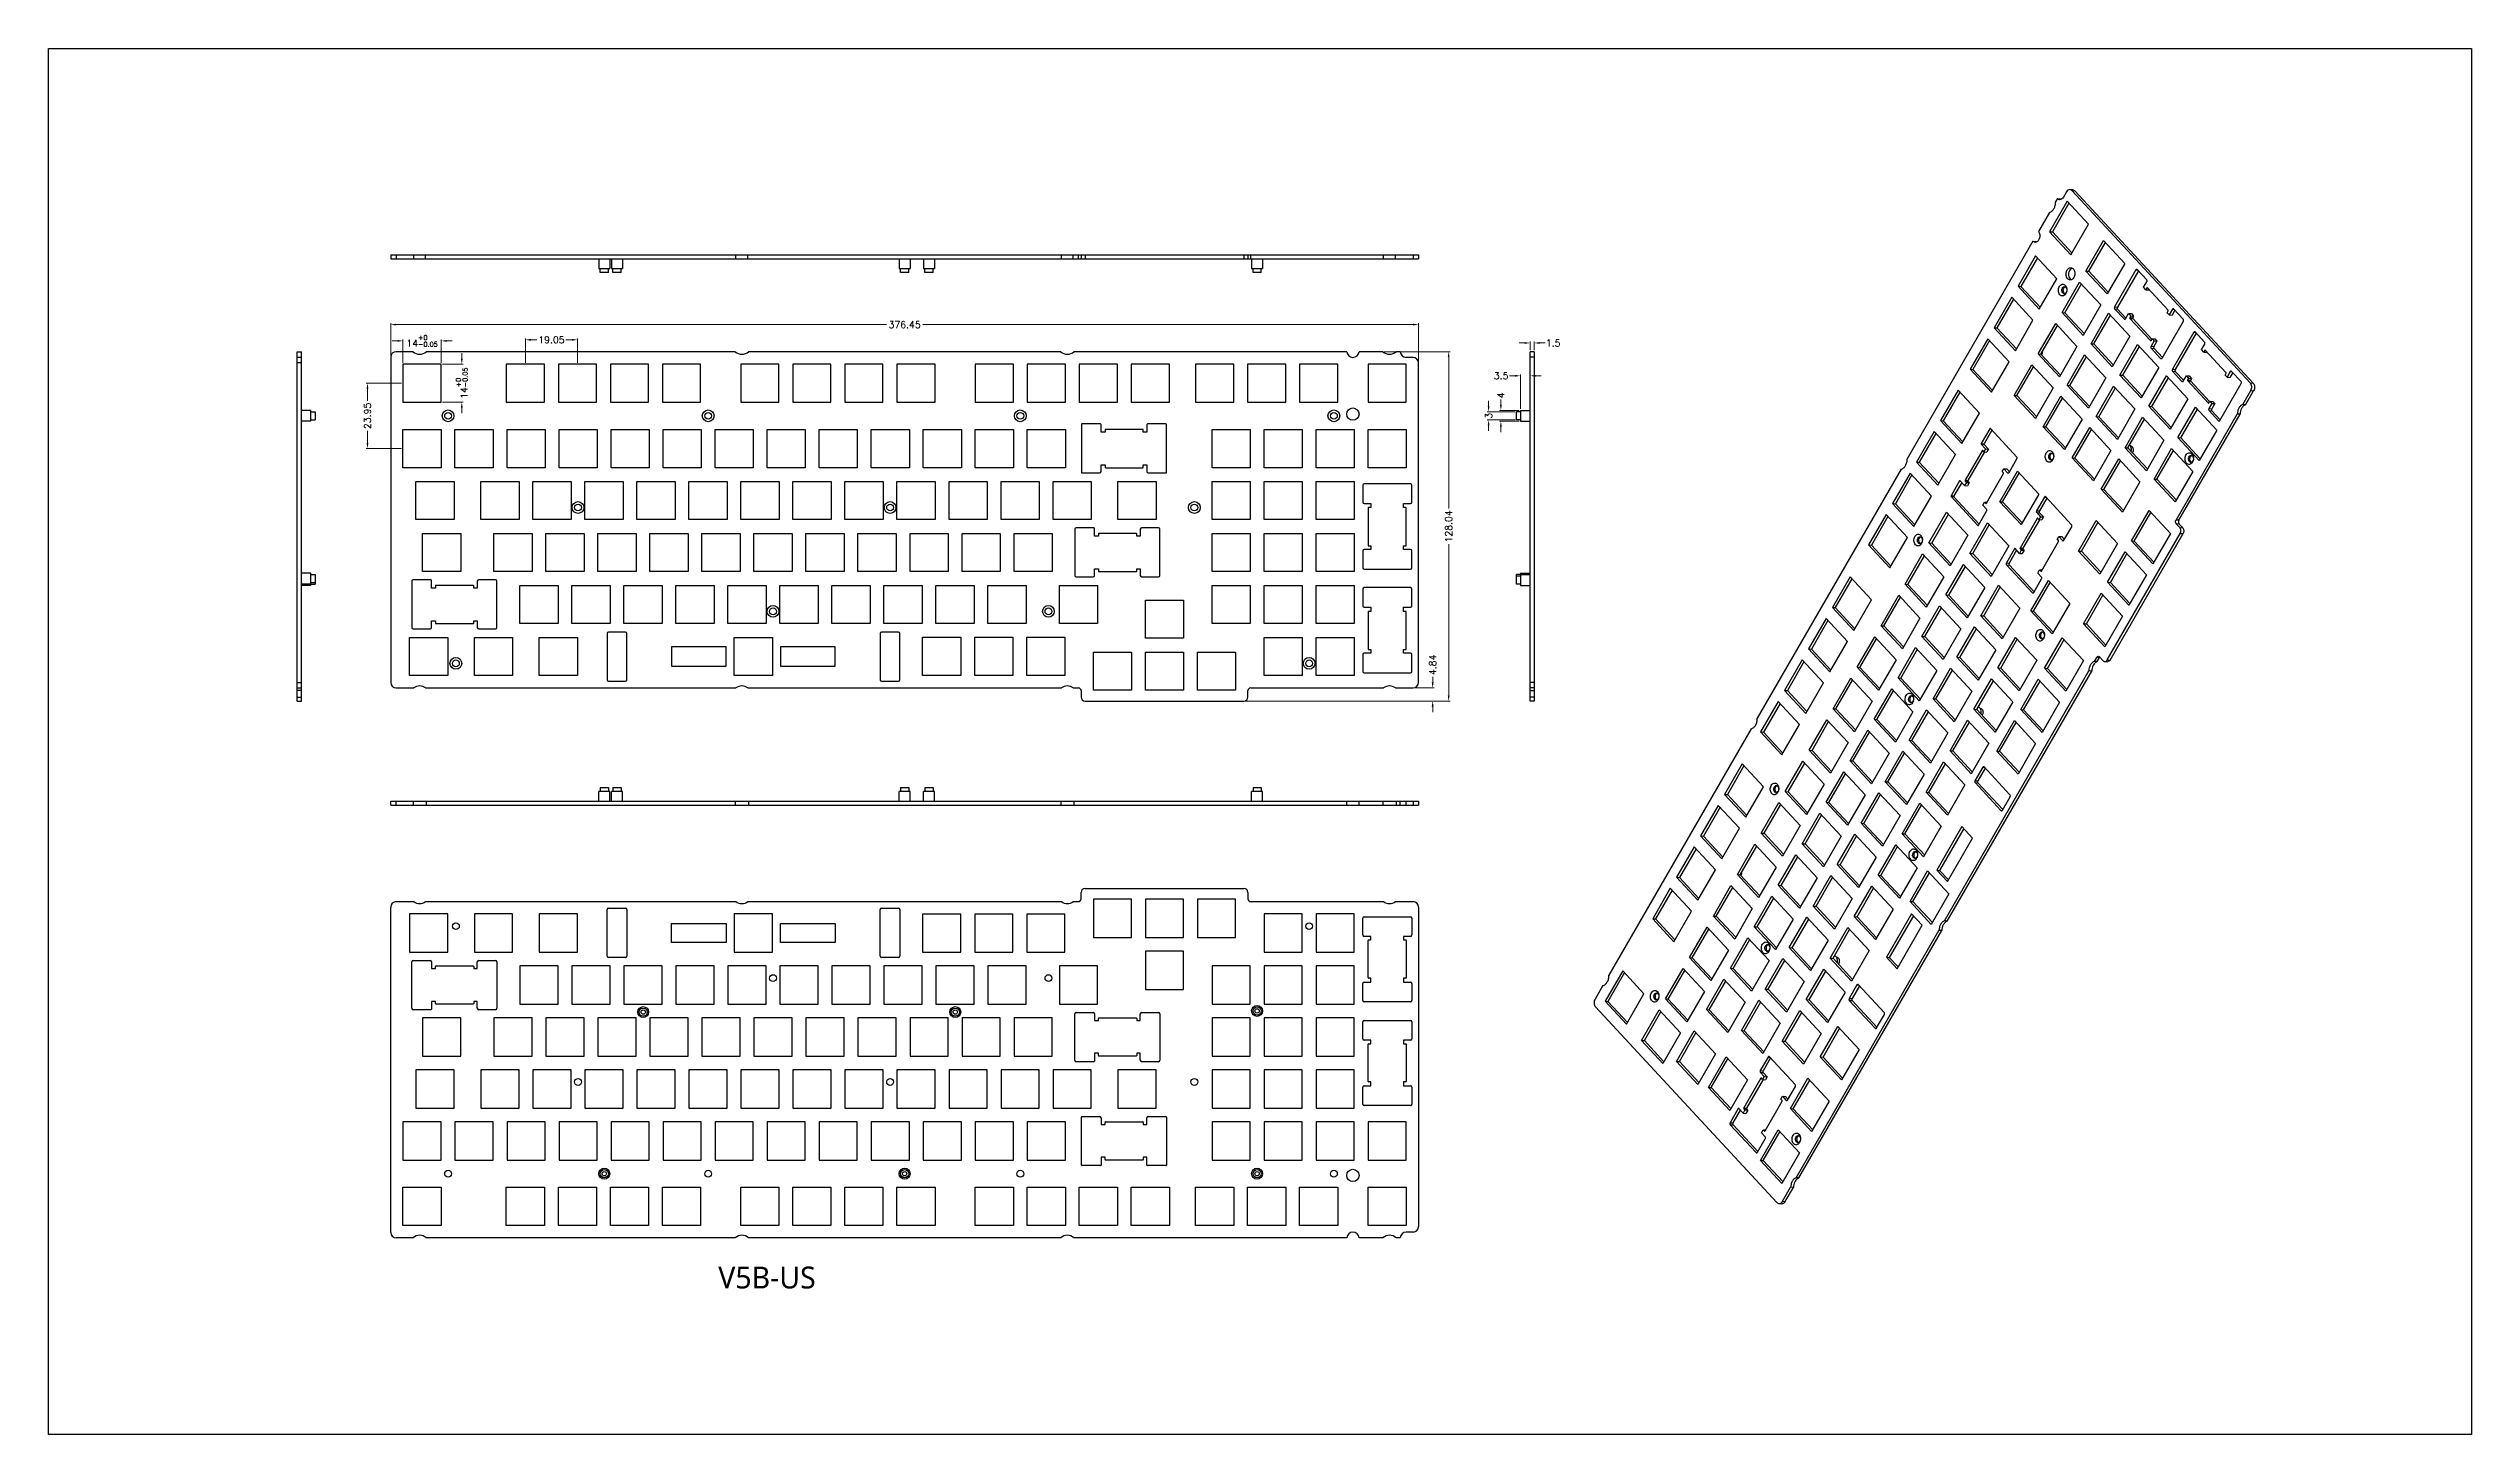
# Model space of a CAD drawing. Header units: millimetres. Extents: x 2563 to 3873, y -1388 to 61.
# Drawn here: x 2563 to 3451, y -1388 to -881 of the extents above; entities outside this region: 1.
import ezdxf

# ---------------------------------------------------------------- set-up
doc = ezdxf.new("R2010")
doc.units = ezdxf.units.MM
doc.header["$LTSCALE"] = 30.734
doc.header["$PDMODE"] = 3
doc.header["$PDSIZE"] = 8
doc.layers.get('0').update_dxf_attribs({"linetype": 'CONTINUOUS'})
doc.layers.get('Defpoints').update_dxf_attribs({"linetype": 'CONTINUOUS'})
doc.layers.add('dim', color=82, linetype='CONTINUOUS', lineweight=9)
doc.styles.add('ROMANC', font='romanc.shx', dxfattribs={"bigfont": 'gbcbig.shx'})
doc.styles.get("Standard").update_dxf_attribs({"font": 'txt', "width": 0.85})
doc.dimstyles.new('YanXiu', dxfattribs={"dimtxt": 2.5, "dimasz": 2.2, "dimexe": 0.66, "dimexo": 0.66, "dimgap": 0.66, "dimtad": 0, "dimdsep": 46, "dimtxsty": 'ROMANC', "dimcen": 0, "dimclrd": 256, "dimclre": 131, "dimclrt": 42, "dimazin": 2, "dimtfac": 1, "dimtofl": 0, "dimtmove": 0, "dimatfit": 3, "dimfxl": 1, "dimlwd": 5, "dimlwe": 5, "dimarcsym": 0})

msp = doc.modelspace()

# ---------------------------------------------------------------- texts
at = {"layer": 'dim', "insert": (3873.168, 60.627), "char_height": 2.5, "attachment_point": 1}
msp.add_mtext('\\A1;', dxfattribs=at)
at = {"layer": 'dim', "color": 42, "insert": (2808.451, -1326.936), "char_height": 8, "attachment_point": 1, "style": 'ROMANC'}
msp.add_mtext('{\\fMicrosoft YaHei|b0|i0|c134|p34;\\C6;V5B-US}', dxfattribs=at)

# ---------------------------------------------------------------- blocks, each defined once
blk = doc.blocks.new('*D2')
at = {"layer": 'Defpoints', "color": 0}
for p in [(3064.92, -981.78), (2688.47, -993.7), (3064.92, -995.8)]:
    blk.add_point(p, dxfattribs=at)
at = {"layer": 'dim', "color": 131, "lineweight": 5}
for p, q in [((2688.47, -993.2), (2688.47, -981.28)), ((3064.92, -995.3), (3064.92, -981.28))]:
    blk.add_line(p, q, dxfattribs=at)
at = {"layer": 'dim', "lineweight": 5}
for p, q in [((2690.47, -981.78), (2870, -981.78)), ((3062.92, -981.78), (2883.39, -981.78))]:
    blk.add_line(p, q, dxfattribs=at)
at = {"layer": 'dim'}
for points in [[(2690.47, -981.45), (2690.47, -982.11), (2688.47, -981.78)], [(3062.92, -981.45), (3062.92, -982.11), (3064.92, -981.78)]]:
    blk.add_solid(points, dxfattribs=at)
at = {"layer": 'dim', "color": 42, "insert": (2876.7, -981.78), "char_height": 2.5, "attachment_point": 5, "style": 'ROMANC'}
blk.add_mtext('376.45', dxfattribs=at)
blk = doc.blocks.new('*D3')
at = {"layer": 'Defpoints', "color": 0}
for p in [(3051.88, -991.7), (3000.93, -1119.74), (3075.96, -1119.74)]:
    blk.add_point(p, dxfattribs=at)
at = {"layer": 'dim', "color": 131, "lineweight": 5}
for p, q in [((3052.38, -991.7), (3076.46, -991.7)), ((3001.43, -1119.74), (3076.46, -1119.74))]:
    blk.add_line(p, q, dxfattribs=at)
at = {"layer": 'dim', "lineweight": 5}
for p, q in [((3075.96, -993.7), (3075.96, -1049.15)), ((3075.96, -1117.74), (3075.96, -1062.29))]:
    blk.add_line(p, q, dxfattribs=at)
at = {"layer": 'dim'}
for points in [[(3075.62, -993.7), (3076.29, -993.7), (3075.96, -991.7)], [(3075.62, -1117.74), (3076.29, -1117.74), (3075.96, -1119.74)]]:
    blk.add_solid(points, dxfattribs=at)
at = {"layer": 'dim', "color": 42, "insert": (3075.96, -1055.72), "char_height": 2.5, "attachment_point": 5, "rotation": 90, "style": 'ROMANC'}
blk.add_mtext('128.04', dxfattribs=at)
blk = doc.blocks.new('*D4')
at = {"layer": 'Defpoints', "color": 0}
for p in [(3105.78, -991.7), (3107.28, -988.51), (3107.28, -991.7)]:
    blk.add_point(p, dxfattribs=at)
at = {"layer": 'dim', "lineweight": 5}
for p, q in [((3103.78, -988.51), (3101.78, -988.51)), ((3109.28, -988.51), (3111.28, -988.51))]:
    blk.add_line(p, q, dxfattribs=at)
at = {"layer": 'dim', "color": 131, "lineweight": 5}
for p, q in [((3105.78, -991.2), (3105.78, -988.01)), ((3107.28, -991.2), (3107.28, -988.01))]:
    blk.add_line(p, q, dxfattribs=at)
at = {"layer": 'dim'}
for points in [[(3103.78, -988.17), (3103.78, -988.84), (3105.78, -988.51)], [(3109.28, -988.17), (3109.28, -988.84), (3107.28, -988.51)]]:
    blk.add_solid(points, dxfattribs=at)
at = {"layer": 'dim', "color": 42, "insert": (3114.22, -988.51), "char_height": 2.5, "attachment_point": 5, "style": 'ROMANC'}
blk.add_mtext('1.5', dxfattribs=at)
blk = doc.blocks.new('*D5')
at = {"layer": 'Defpoints', "color": 0}
for p in [(3095.08, -1013.2), (3102.28, -1013.2), (3102.28, -1017.2)]:
    blk.add_point(p, dxfattribs=at)
at = {"layer": 'dim', "lineweight": 5}
for p, q in [((3095.08, -1011.2), (3095.08, -1009.2)), ((3095.08, -1019.2), (3095.08, -1021.2))]:
    blk.add_line(p, q, dxfattribs=at)
at = {"layer": 'dim', "color": 131, "lineweight": 5}
for p, q in [((3101.78, -1013.2), (3094.58, -1013.2)), ((3101.78, -1017.2), (3094.58, -1017.2))]:
    blk.add_line(p, q, dxfattribs=at)
at = {"layer": 'dim'}
for points in [[(3094.75, -1011.2), (3095.41, -1011.2), (3095.08, -1013.2)], [(3094.75, -1019.2), (3095.41, -1019.2), (3095.08, -1017.2)]]:
    blk.add_solid(points, dxfattribs=at)
at = {"layer": 'dim', "color": 42, "insert": (3095.08, -1007.75), "char_height": 2.5, "attachment_point": 5, "rotation": 90, "style": 'ROMANC'}
blk.add_mtext('4', dxfattribs=at)
blk = doc.blocks.new('*D6')
at = {"layer": 'Defpoints', "color": 0}
for p in [(3090.58, -1013.7), (3100.78, -1013.7), (3100.78, -1016.7)]:
    blk.add_point(p, dxfattribs=at)
at = {"layer": 'dim', "lineweight": 5}
for p, q in [((3090.58, -1011.7), (3090.58, -1009.7)), ((3090.58, -1018.7), (3090.58, -1020.7))]:
    blk.add_line(p, q, dxfattribs=at)
at = {"layer": 'dim', "color": 131, "lineweight": 5}
for p, q in [((3100.28, -1013.7), (3090.08, -1013.7)), ((3100.28, -1016.7), (3090.08, -1016.7))]:
    blk.add_line(p, q, dxfattribs=at)
at = {"layer": 'dim'}
for points in [[(3090.25, -1011.7), (3090.91, -1011.7), (3090.58, -1013.7)], [(3090.25, -1018.7), (3090.91, -1018.7), (3090.58, -1016.7)]]:
    blk.add_solid(points, dxfattribs=at)
at = {"layer": 'dim', "color": 42, "insert": (3090.58, -1015.2), "char_height": 2.5, "attachment_point": 5, "rotation": 90, "style": 'ROMANC'}
blk.add_mtext('3', dxfattribs=at)
blk = doc.blocks.new('*D7')
at = {"layer": 'Defpoints', "color": 0}
for p in [(3062.92, -1114.9), (3070.09, -1114.9), (3000.93, -1119.74)]:
    blk.add_point(p, dxfattribs=at)
at = {"layer": 'dim', "color": 131, "lineweight": 5}
for p, q in [((3063.42, -1114.9), (3070.59, -1114.9)), ((3001.43, -1119.74), (3070.59, -1119.74))]:
    blk.add_line(p, q, dxfattribs=at)
at = {"layer": 'dim', "lineweight": 5}
for p, q in [((3070.09, -1112.9), (3070.09, -1110.9)), ((3070.09, -1121.74), (3070.09, -1123.74))]:
    blk.add_line(p, q, dxfattribs=at)
at = {"layer": 'dim'}
for points in [[(3069.75, -1112.9), (3070.42, -1112.9), (3070.09, -1114.9)], [(3069.75, -1121.74), (3070.42, -1121.74), (3070.09, -1119.74)]]:
    blk.add_solid(points, dxfattribs=at)
at = {"layer": 'dim', "color": 42, "insert": (3070.09, -1106.47), "char_height": 2.5, "attachment_point": 5, "rotation": 90, "style": 'ROMANC'}
blk.add_mtext('4.84', dxfattribs=at)
blk = doc.blocks.new('*D8')
at = {"layer": 'Defpoints', "color": 0}
for p in [(2706.97, -987.75), (2692.97, -996.25), (2706.97, -996.25)]:
    blk.add_point(p, dxfattribs=at)
at = {"layer": 'dim', "lineweight": 5}
for p, q in [((2690.97, -987.75), (2688.97, -987.75)), ((2708.97, -987.75), (2710.97, -987.75))]:
    blk.add_line(p, q, dxfattribs=at)
at = {"layer": 'dim', "color": 131, "lineweight": 5}
for p, q in [((2692.97, -995.75), (2692.97, -987.25)), ((2706.97, -995.75), (2706.97, -987.25))]:
    blk.add_line(p, q, dxfattribs=at)
at = {"layer": 'dim'}
for points in [[(2690.97, -987.42), (2690.97, -988.08), (2692.97, -987.75)], [(2708.97, -987.42), (2708.97, -988.08), (2706.97, -987.75)]]:
    blk.add_solid(points, dxfattribs=at)
at = {"layer": 'dim', "color": 42, "insert": (2699.97, -987.75), "char_height": 2.5, "attachment_point": 5, "style": 'ROMANC'}
blk.add_mtext('14{\\H0.7x;\\S+0^ -0.05;}', dxfattribs=at)
blk = doc.blocks.new('*D9')
at = {"layer": 'Defpoints', "color": 0}
for p in [(2706.97, -996.25), (2706.97, -1010.25), (2714.51, -1010.25)]:
    blk.add_point(p, dxfattribs=at)
at = {"layer": 'dim', "lineweight": 5}
for p, q in [((2714.51, -994.25), (2714.51, -992.25)), ((2714.51, -1012.25), (2714.51, -1014.25))]:
    blk.add_line(p, q, dxfattribs=at)
at = {"layer": 'dim', "color": 131, "lineweight": 5}
for p, q in [((2707.47, -996.25), (2715.01, -996.25)), ((2707.47, -1010.25), (2715.01, -1010.25))]:
    blk.add_line(p, q, dxfattribs=at)
at = {"layer": 'dim'}
for points in [[(2714.18, -994.25), (2714.85, -994.25), (2714.51, -996.25)], [(2714.18, -1012.25), (2714.85, -1012.25), (2714.51, -1010.25)]]:
    blk.add_solid(points, dxfattribs=at)
at = {"layer": 'dim', "color": 42, "insert": (2714.51, -1003.25), "char_height": 2.5, "attachment_point": 5, "rotation": 90, "style": 'ROMANC'}
blk.add_mtext('14{\\H0.7x;\\S+0^ -0.05;}', dxfattribs=at)
blk = doc.blocks.new('*D34')
at = {"layer": 'Defpoints', "color": 0}
for p in [(3105.78, -991.7), (3102.28, -1000.54), (3102.28, -1013.2)]:
    blk.add_point(p, dxfattribs=at)
at = {"layer": 'dim', "color": 131, "lineweight": 5}
for p, q in [((3105.78, -992.2), (3105.78, -1001.04)), ((3102.28, -1012.7), (3102.28, -1000.04))]:
    blk.add_line(p, q, dxfattribs=at)
at = {"layer": 'dim', "lineweight": 5}
for p, q in [((3100.28, -1000.54), (3098.28, -1000.54)), ((3107.78, -1000.54), (3109.78, -1000.54))]:
    blk.add_line(p, q, dxfattribs=at)
at = {"layer": 'dim'}
for points in [[(3100.28, -1000.21), (3100.28, -1000.88), (3102.28, -1000.54)], [(3107.78, -1000.21), (3107.78, -1000.88), (3105.78, -1000.54)]]:
    blk.add_solid(points, dxfattribs=at)
at = {"layer": 'dim', "color": 42, "insert": (3095.16, -1000.54), "char_height": 2.5, "attachment_point": 5, "style": 'ROMANC'}
blk.add_mtext('3.5', dxfattribs=at)
blk = doc.blocks.new('*D35')
at = {"layer": 'Defpoints', "color": 0}
for p in [(2679.96, -1003.25), (2692.97, -1003.25), (2692.97, -1027.2)]:
    blk.add_point(p, dxfattribs=at)
at = {"layer": 'dim', "color": 131, "lineweight": 5}
for p, q in [((2692.47, -1003.25), (2679.46, -1003.25)), ((2692.47, -1027.2), (2679.46, -1027.2))]:
    blk.add_line(p, q, dxfattribs=at)
at = {"layer": 'dim', "lineweight": 5}
for p, q in [((2679.96, -1005.25), (2679.96, -1009.73)), ((2679.96, -1025.2), (2679.96, -1020.73))]:
    blk.add_line(p, q, dxfattribs=at)
at = {"layer": 'dim'}
for points in [[(2679.63, -1005.25), (2680.3, -1005.25), (2679.96, -1003.25)], [(2679.63, -1025.2), (2680.3, -1025.2), (2679.96, -1027.2)]]:
    blk.add_solid(points, dxfattribs=at)
at = {"layer": 'dim', "color": 42, "insert": (2679.96, -1015.23), "char_height": 2.5, "attachment_point": 5, "rotation": 90, "style": 'ROMANC'}
blk.add_mtext('23.95', dxfattribs=at)
blk = doc.blocks.new('*D36')
at = {"layer": 'Defpoints', "color": 0}
for p in [(2756.87, -987.36), (2737.82, -996.25), (2756.87, -996.25)]:
    blk.add_point(p, dxfattribs=at)
at = {"layer": 'dim', "color": 131, "lineweight": 5}
for p, q in [((2737.82, -995.75), (2737.82, -986.86)), ((2756.87, -995.75), (2756.87, -986.86))]:
    blk.add_line(p, q, dxfattribs=at)
at = {"layer": 'dim', "lineweight": 5}
for p, q in [((2739.82, -987.36), (2742.02, -987.36)), ((2754.87, -987.36), (2752.67, -987.36))]:
    blk.add_line(p, q, dxfattribs=at)
at = {"layer": 'dim'}
for points in [[(2739.82, -987.02), (2739.82, -987.69), (2737.82, -987.36)], [(2754.87, -987.02), (2754.87, -987.69), (2756.87, -987.36)]]:
    blk.add_solid(points, dxfattribs=at)
at = {"layer": 'dim', "color": 42, "insert": (2747.35, -987.36), "char_height": 2.5, "attachment_point": 5, "style": 'ROMANC'}
blk.add_mtext('19.05', dxfattribs=at)

# ---------------------------------------------------------------- dimensions: what is measured, and where the dimension line sits
at = {"layer": 'dim'}
for base, p1, p2, picture, middle in [((3064.92, -981.78), (2688.47, -993.702), (3064.92, -995.802), '*D2', (2876.695, -981.78)), ((2756.87, -987.357), (2737.82, -996.252), (2756.87, -996.252), '*D36', (2747.345, -987.357)), ((3102.277, -1000.543), (3105.777, -991.702), (3102.277, -1013.202), '*D34', (3095.158, -1000.543)), ((3107.277, -988.506), (3105.777, -991.702), (3107.277, -991.702), '*D4', (3114.217, -988.506))]:
    dim = msp.add_linear_dim(base=base, p1=p1, p2=p2, dimstyle='YanXiu', override={"dimasz": 2, "dimexe": 0.49975, "dimexo": 0.49975, "dimgap": 0.49975}, dxfattribs=at)
    dim.commit()
    dim.dimension.update_dxf_attribs({"geometry": picture, "text_midpoint": middle})
dim = msp.add_linear_dim(base=(2706.97, -987.749), p1=(2692.97, -996.252), p2=(2706.97, -996.252), text='<>{\\H0.7x;\\S+0^ -0.05;}', dimstyle='YanXiu', override={"dimasz": 2, "dimexe": 0.49975, "dimexo": 0.49975, "dimgap": 0.49975}, dxfattribs=at)
dim.commit()
dim.dimension.update_dxf_attribs({"geometry": '*D8', "text_midpoint": (2699.97, -987.749)})
dim = msp.add_linear_dim(base=(2714.513, -1010.252), p1=(2706.97, -996.252), p2=(2706.97, -1010.252), angle=90, text='<>{\\H0.7x;\\S+0^ -0.05;}', dimstyle='YanXiu', override={"dimasz": 2, "dimexe": 0.49975, "dimexo": 0.49975, "dimgap": 0.49975}, dxfattribs=at)
dim.commit()
dim.dimension.update_dxf_attribs({"geometry": '*D9', "text_midpoint": (2714.513, -1003.252)})
for base, p1, p2, picture, middle in [((3075.957, -1119.742), (3051.878, -991.702), (3000.933, -1119.742), '*D3', (3075.957, -1055.722)), ((2679.964, -1003.252), (2692.97, -1027.202), (2692.97, -1003.252), '*D35', (2679.964, -1015.227)), ((3090.579, -1013.702), (3100.777, -1016.702), (3100.777, -1013.702), '*D6', (3090.579, -1015.202)), ((3070.086, -1114.902), (3000.933, -1119.742), (3062.92, -1114.902), '*D7', (3070.086, -1106.474))]:
    dim = msp.add_linear_dim(base=base, p1=p1, p2=p2, angle=90, dimstyle='YanXiu', override={"dimasz": 2, "dimexe": 0.49975, "dimexo": 0.49975, "dimgap": 0.49975}, dxfattribs=at)
    dim.commit()
    dim.dimension.update_dxf_attribs({"geometry": picture, "text_midpoint": middle})
dim = msp.add_linear_dim(base=(3095.079, -1013.202), p1=(3102.277, -1017.202), p2=(3102.277, -1013.202), angle=90, dimstyle='YanXiu', override={"dimasz": 2, "dimexe": 0.49975, "dimexo": 0.49975, "dimgap": 0.49975}, dxfattribs=at)
dim.commit()
dim.dimension.update_dxf_attribs({"geometry": '*D5', "text_midpoint": (3095.079, -1007.75), "dimtype": 160})

# ---------------------------------------------------------------- linework, layer by layer
at = {"color": 7, "linetype": 'Continuous'}
for p, q in [((3295.986, -940.654), (3291.954, -947.636)), ((3302.455, -936.576), (3296.008, -947.743)), ((3303.119, -937.291), (3297.044, -947.813)), ((3298.885, -935.632), (3298.212, -936.797)), ((3298.885, -935.632), (3299.921, -935.702)), ((3302.241, -933.108), (3301.089, -935.104)), ((3310.258, -944.994), (3302.455, -936.576)), ((3304.527, -932.385), (3303.491, -932.316)), ((3369.542, -1003.128), (3304.277, -932.716)), ((3305.313, -932.786), (3304.277, -932.716)), ((3370.579, -1003.198), (3305.313, -932.786)), ((3296.008, -947.743), (3303.811, -956.161)), ((3296.008, -947.743), (3297.044, -947.813)), ((3297.044, -947.813), (3304.184, -955.515)), ((3303.811, -956.161), (3310.258, -944.994)), ((2688.47, -956.206), (2688.47, -957.706)), ((2688.47, -956.206), (3064.92, -956.206)), ((2688.47, -957.706), (3064.92, -957.706)), ((2690.47, -956.206), (2690.47, -957.706)), ((2696.913, -957.706), (2696.913, -956.206)), ((2701.277, -957.706), (2701.277, -956.206)), ((2764.695, -957.706), (2764.695, -961.206)), ((2768.695, -957.706), (2768.695, -961.206)), ((2769.35, -957.706), (2769.35, -961.206)), ((2773.35, -957.706), (2773.35, -961.206)), ((2814.913, -957.706), (2814.913, -956.206)), ((2819.277, -957.706), (2819.277, -956.206)), ((2874.695, -957.706), (2874.695, -961.206)), ((2878.695, -957.706), (2878.695, -961.206)), ((2883.65, -957.706), (2883.65, -961.206)), ((2887.65, -957.706), (2887.65, -961.206)), ((2934.113, -957.706), (2934.113, -956.206)), ((2938.477, -957.706), (2938.477, -956.206)), ((2940.333, -957.706), (2940.333, -956.206)), ((2941.333, -956.206), (2941.333, -957.706)), ((2942.833, -956.206), (2942.833, -957.706)), ((3000.933, -956.206), (3000.933, -957.706)), ((3002.433, -956.206), (3002.433, -957.706)), ((3003.433, -957.706), (3003.433, -956.206)), ((3003.795, -957.706), (3003.795, -961.206)), ((3007.795, -957.706), (3007.795, -961.206)), ((3052.113, -957.706), (3052.113, -956.206)), ((3056.477, -957.706), (3056.477, -956.206)), ((3062.92, -956.206), (3062.92, -957.706)), ((3064.92, -956.206), (3064.92, -957.706)), ((3289.886, -951.218), (3243.869, -1030.922)), ((3290.919, -956.557), (3284.472, -967.724)), ((3291.583, -957.273), (3285.508, -967.794)), ((3289.886, -951.218), (3290.923, -951.288)), ((3298.722, -964.975), (3290.919, -956.557)), ((3309.356, -962.144), (3315.804, -950.977)), ((3310.393, -962.214), (3316.467, -951.693)), ((3315.804, -950.977), (3323.607, -959.395)), ((2764.695, -961.206), (2768.695, -961.206)), ((2765.195, -962.706), (2765.195, -961.206)), ((2768.195, -962.706), (2765.195, -962.706)), ((2768.195, -962.706), (2768.195, -961.206)), ((2769.35, -961.206), (2773.35, -961.206)), ((2769.85, -962.706), (2769.85, -961.206)), ((2772.85, -962.706), (2769.85, -962.706)), ((2772.85, -962.706), (2772.85, -961.206)), ((2874.695, -961.206), (2878.695, -961.206)), ((2875.195, -962.706), (2875.195, -961.206)), ((2878.195, -962.706), (2875.195, -962.706)), ((2878.195, -962.706), (2878.195, -961.206)), ((2883.65, -961.206), (2887.65, -961.206)), ((2884.15, -962.706), (2884.15, -961.206)), ((2887.15, -962.706), (2884.15, -962.706)), ((2887.15, -962.706), (2887.15, -961.206)), ((3003.795, -961.206), (3007.795, -961.206)), ((3004.295, -962.706), (3004.295, -961.206)), ((3007.295, -962.706), (3004.295, -962.706)), ((3007.295, -962.706), (3007.295, -961.206)), ((3292.275, -976.143), (3298.722, -964.975)), ((3300.583, -977.34), (3307.031, -966.172)), ((3301.62, -977.41), (3307.694, -966.888)), ((3307.031, -966.172), (3314.834, -974.59)), ((3317.159, -970.562), (3309.356, -962.144)), ((3309.356, -962.144), (3310.393, -962.214)), ((3317.532, -969.916), (3310.393, -962.214)), ((3323.607, -959.395), (3317.159, -970.562)), ((3327.646, -961.735), (3319.817, -975.296)), ((3328.54, -962.052), (3320.853, -975.366)), ((3327.646, -961.735), (3328.286, -961.779)), ((3331.611, -965.365), (3328.155, -961.637)), ((3330.481, -968.106), (3331.659, -966.065)), ((3282.146, -971.753), (3275.699, -982.92)), ((3282.809, -972.468), (3276.735, -982.99)), ((3289.949, -980.171), (3282.146, -971.753)), ((3284.472, -967.724), (3292.275, -976.143)), ((3284.472, -967.724), (3285.508, -967.794)), ((3285.508, -967.794), (3292.647, -975.497)), ((3314.834, -974.59), (3308.386, -985.758)), ((3319.817, -975.296), (3320.853, -975.366)), ((3319.866, -975.995), (3323.321, -979.723)), ((3319.866, -975.995), (3320.902, -976.065)), ((3320.902, -976.065), (3323.973, -979.378)), ((3331.304, -968.994), (3330.481, -968.106)), ((3331.673, -968.356), (3331.304, -968.994)), ((3331.304, -968.994), (3332.341, -969.064)), ((3331.673, -968.356), (3331.873, -968.37)), ((3339.456, -976.494), (3331.876, -968.317)), ((3332.428, -968.912), (3332.341, -969.064)), ((3341.022, -976.166), (3339.844, -978.207)), ((3341.022, -976.166), (3341.662, -976.21)), ((3344.987, -979.796), (3341.531, -976.068)), ((3275.699, -982.92), (3283.501, -991.338)), ((3275.699, -982.92), (3276.735, -982.99)), ((3276.735, -982.99), (3283.874, -990.692)), ((3283.501, -991.338), (3289.949, -980.171)), ((3291.81, -992.535), (3298.258, -981.368)), ((3292.847, -992.605), (3298.921, -982.084)), ((3298.258, -981.368), (3306.061, -989.786)), ((3308.386, -985.758), (3300.583, -977.34)), ((3300.583, -977.34), (3301.62, -977.41)), ((3308.759, -985.112), (3301.62, -977.41)), ((3311.201, -988.794), (3317.648, -977.627)), ((3312.237, -988.864), (3318.312, -978.343)), ((3317.648, -977.627), (3325.451, -986.045)), ((3323.321, -979.723), (3323.711, -979.749)), ((3323.83, -979.625), (3324.954, -977.678)), ((3324.954, -977.678), (3325.778, -978.566)), ((3324.954, -977.678), (3325.991, -977.747)), ((3325.778, -978.566), (3325.41, -979.204)), ((3325.41, -979.204), (3326.446, -979.274)), ((3325.429, -979.484), (3326.465, -979.554)), ((3325.429, -979.484), (3333.009, -987.662)), ((3325.778, -978.566), (3326.814, -978.636)), ((3325.991, -977.747), (3326.814, -978.636)), ((3326.814, -978.636), (3326.446, -979.274)), ((3326.465, -979.554), (3333.458, -987.098)), ((3337.206, -994.056), (3345.035, -980.496)), ((3339.107, -977.412), (3339.476, -976.774)), ((3339.844, -978.207), (3339.107, -977.412)), ((3339.844, -978.207), (3340.88, -978.277)), ((3341.916, -976.483), (3340.88, -978.277)), ((3348.825, -984.585), (3340.996, -998.145)), ((3349.719, -984.902), (3342.033, -998.215)), ((3348.825, -984.585), (3349.465, -984.628)), ((3352.79, -988.215), (3349.334, -984.486)), ((2654.27, -1119.742), (2654.27, -991.702)), ((2654.27, -991.702), (2655.77, -991.702)), ((2655.77, -993.802), (2654.27, -993.802)), ((2655.77, -1119.742), (2655.77, -991.702)), ((2688.47, -993.702), (2688.47, -1112.902)), ((2696.678, -991.702), (2690.47, -991.702)), ((2814.678, -991.702), (2701.512, -991.702)), ((2933.878, -991.702), (2819.512, -991.702)), ((3038.634, -991.702), (2938.712, -991.702)), ((3051.878, -991.702), (3043.124, -991.702)), ((3058.174, -991.702), (3056.712, -991.702)), ((3062.92, -993.802), (3060.419, -993.802)), ((3105.777, -1119.742), (3105.777, -991.702)), ((3107.277, -991.702), (3105.777, -991.702)), ((3107.277, -993.702), (3105.777, -993.702)), ((3107.277, -991.702), (3107.277, -1119.742)), ((3273.373, -986.948), (3266.925, -998.115)), ((3274.036, -987.664), (3267.962, -998.185)), ((3281.176, -995.366), (3273.373, -986.948)), ((3299.613, -1000.953), (3291.81, -992.535)), ((3291.81, -992.535), (3292.847, -992.605)), ((3299.986, -1000.307), (3292.847, -992.605)), ((3306.061, -989.786), (3299.613, -1000.953)), ((3302.428, -1003.99), (3308.875, -992.823)), ((3303.464, -1004.06), (3309.539, -993.538)), ((3308.875, -992.823), (3316.678, -1001.241)), ((3319.004, -997.212), (3311.201, -988.794)), ((3311.201, -988.794), (3312.237, -988.864)), ((3319.377, -996.567), (3312.237, -988.864)), ((3325.451, -986.045), (3319.004, -997.212)), ((3321.818, -1000.249), (3328.266, -989.082)), ((3322.855, -1000.319), (3328.929, -989.798)), ((3328.266, -989.082), (3336.069, -997.5)), ((3333.009, -987.662), (3333.09, -987.667)), ((3334.318, -987.779), (3333.193, -989.727)), ((3333.193, -989.727), (3334.23, -989.797)), ((3333.212, -987.622), (3333.581, -986.984)), ((3333.242, -990.426), (3334.278, -990.496)), ((3333.242, -990.426), (3336.697, -994.154)), ((3333.581, -986.984), (3334.617, -987.054)), ((3333.581, -986.984), (3334.318, -987.779)), ((3335.354, -987.849), (3334.23, -989.797)), ((3334.278, -990.496), (3337.349, -993.809)), ((3334.318, -987.779), (3335.354, -987.849)), ((3334.617, -987.054), (3335.354, -987.849)), ((3351.66, -990.955), (3352.838, -988.914)), ((3352.484, -991.844), (3351.66, -990.955)), ((3352.852, -991.205), (3352.484, -991.844)), ((3352.484, -991.844), (3353.52, -991.913)), ((3352.852, -991.205), (3353.052, -991.219)), ((3360.636, -999.344), (3353.056, -991.166)), ((3353.608, -991.762), (3353.52, -991.913)), ((2655.77, -995.802), (2654.27, -995.802)), ((2692.97, -996.252), (2692.97, -1010.252)), ((2706.97, -996.252), (2692.97, -996.252)), ((2706.97, -1010.252), (2706.97, -996.252)), ((2730.82, -996.252), (2730.82, -1010.252)), ((2744.82, -996.252), (2730.82, -996.252)), ((2744.82, -1010.252), (2744.82, -996.252)), ((2749.87, -996.252), (2749.87, -1010.252)), ((2763.87, -996.252), (2749.87, -996.252)), ((2763.87, -1010.252), (2763.87, -996.252)), ((2768.92, -996.252), (2768.92, -1010.252)), ((2782.92, -996.252), (2768.92, -996.252)), ((2782.92, -1010.252), (2782.92, -996.252)), ((2787.97, -996.252), (2787.97, -1010.252)), ((2801.97, -996.252), (2787.97, -996.252)), ((2801.97, -1010.252), (2801.97, -996.252)), ((2816.67, -996.252), (2816.67, -1010.252)), ((2830.67, -996.252), (2816.67, -996.252)), ((2830.67, -1010.252), (2830.67, -996.252)), ((2835.72, -996.252), (2835.72, -1010.252)), ((2849.72, -996.252), (2835.72, -996.252)), ((2849.72, -1010.252), (2849.72, -996.252)), ((2854.77, -996.252), (2854.77, -1010.252)), ((2868.77, -996.252), (2854.77, -996.252)), ((2868.77, -1010.252), (2868.77, -996.252)), ((2873.82, -996.252), (2873.82, -1010.252)), ((2887.82, -996.252), (2873.82, -996.252)), ((2887.82, -1010.252), (2887.82, -996.252)), ((2902.52, -996.252), (2902.52, -1010.252)), ((2916.52, -996.252), (2902.52, -996.252)), ((2916.52, -1010.252), (2916.52, -996.252)), ((2921.57, -996.252), (2921.57, -1010.252)), ((2935.57, -996.252), (2921.57, -996.252)), ((2935.57, -1010.252), (2935.57, -996.252)), ((2940.62, -996.252), (2940.62, -1010.252)), ((2954.62, -996.252), (2940.62, -996.252)), ((2954.62, -1010.252), (2954.62, -996.252)), ((2973.67, -996.252), (2959.67, -996.252)), ((2959.67, -996.252), (2959.67, -1010.252)), ((2973.67, -1010.252), (2973.67, -996.252)), ((2997.27, -996.252), (2983.27, -996.252)), ((2983.27, -996.252), (2983.27, -1010.252)), ((2997.27, -1010.252), (2997.27, -996.252)), ((3016.32, -996.252), (3002.32, -996.252)), ((3002.32, -996.252), (3002.32, -1010.252)), ((3016.32, -1010.252), (3016.32, -996.252)), ((3035.37, -996.252), (3021.37, -996.252)), ((3021.37, -996.252), (3021.37, -1010.252)), ((3035.37, -1010.252), (3035.37, -996.252)), ((3060.42, -996.252), (3046.42, -996.252)), ((3046.42, -996.252), (3046.42, -1010.252)), ((3060.42, -1010.252), (3060.42, -996.252)), ((3064.92, -1112.902), (3064.92, -995.802)), ((3266.925, -998.115), (3274.728, -1006.534)), ((3266.925, -998.115), (3267.962, -998.185)), ((3267.962, -998.185), (3275.101, -1005.888)), ((3274.728, -1006.534), (3281.176, -995.366)), ((3283.037, -1007.73), (3289.485, -996.563)), ((3284.073, -1007.8), (3290.148, -997.279)), ((3289.485, -996.563), (3297.287, -1004.981)), ((3316.678, -1001.241), (3310.231, -1012.408)), ((3321.818, -1000.249), (3322.855, -1000.319)), ((3329.621, -1008.667), (3321.818, -1000.249)), ((3329.994, -1008.021), (3322.855, -1000.319)), ((3336.069, -997.5), (3329.621, -1008.667)), ((3332.436, -1011.704), (3338.883, -1000.537)), ((3333.472, -1011.774), (3339.547, -1001.252)), ((3336.697, -994.154), (3337.087, -994.181)), ((3338.883, -1000.537), (3346.686, -1008.955)), ((3340.996, -998.145), (3342.033, -998.215)), ((3341.045, -998.844), (3342.081, -998.914)), ((3341.045, -998.844), (3344.5, -1002.572)), ((3342.081, -998.914), (3345.152, -1002.227)), ((3344.5, -1002.572), (3344.89, -1002.599)), ((3345.009, -1002.474), (3346.134, -1000.527)), ((3346.134, -1000.527), (3347.17, -1000.597)), ((3346.134, -1000.527), (3346.957, -1001.415)), ((3346.957, -1001.415), (3346.589, -1002.054)), ((3346.589, -1002.054), (3347.625, -1002.124)), ((3346.608, -1002.333), (3347.644, -1002.403)), ((3346.608, -1002.333), (3354.188, -1010.511)), ((3346.957, -1001.415), (3347.994, -1001.485)), ((3347.17, -1000.597), (3347.994, -1001.485)), ((3347.994, -1001.485), (3347.625, -1002.124)), ((3347.644, -1002.403), (3354.637, -1009.948)), ((3360.286, -1000.262), (3360.655, -999.624)), ((3361.023, -1001.057), (3360.286, -1000.262)), ((3362.202, -999.016), (3361.023, -1001.057)), ((3361.023, -1001.057), (3362.06, -1001.127)), ((3363.095, -999.333), (3362.06, -1001.127)), ((3362.202, -999.016), (3362.842, -999.059)), ((3366.166, -1002.646), (3362.711, -998.918)), ((2692.97, -1010.252), (2706.97, -1010.252)), ((2730.82, -1010.252), (2744.82, -1010.252)), ((2749.87, -1010.252), (2763.87, -1010.252)), ((2768.92, -1010.252), (2782.92, -1010.252)), ((2787.97, -1010.252), (2801.97, -1010.252)), ((2816.67, -1010.252), (2830.67, -1010.252)), ((2835.72, -1010.252), (2849.72, -1010.252)), ((2854.77, -1010.252), (2868.77, -1010.252)), ((2873.82, -1010.252), (2887.82, -1010.252)), ((2902.52, -1010.252), (2916.52, -1010.252)), ((2921.57, -1010.252), (2935.57, -1010.252)), ((2940.62, -1010.252), (2954.62, -1010.252)), ((2959.67, -1010.252), (2973.67, -1010.252)), ((2983.27, -1010.252), (2997.27, -1010.252)), ((3002.32, -1010.252), (3016.32, -1010.252)), ((3021.37, -1010.252), (3035.37, -1010.252)), ((3046.42, -1010.252), (3060.42, -1010.252)), ((3262.504, -1005.773), (3256.057, -1016.94)), ((3263.168, -1006.489), (3257.093, -1017.01)), ((3270.307, -1014.191), (3262.504, -1005.773)), ((3290.84, -1016.149), (3283.037, -1007.73)), ((3283.037, -1007.73), (3284.073, -1007.8)), ((3291.213, -1015.503), (3284.073, -1007.8)), ((3297.287, -1004.981), (3290.84, -1016.149)), ((3293.655, -1019.185), (3300.102, -1008.018)), ((3294.691, -1019.255), (3300.765, -1008.734)), ((3300.102, -1008.018), (3307.905, -1016.436)), ((3310.231, -1012.408), (3302.428, -1003.99)), ((3302.428, -1003.99), (3303.464, -1004.06)), ((3310.603, -1011.762), (3303.464, -1004.06)), ((3313.045, -1015.445), (3319.493, -1004.277)), ((3314.081, -1015.514), (3320.156, -1004.993)), ((3319.493, -1004.277), (3327.295, -1012.695)), ((3346.686, -1008.955), (3340.239, -1020.122)), ((3354.188, -1010.511), (3354.269, -1010.517)), ((3355.497, -1010.629), (3354.373, -1012.576)), ((3354.392, -1010.472), (3354.76, -1009.834)), ((3354.76, -1009.834), (3355.796, -1009.904)), ((3354.76, -1009.834), (3355.497, -1010.629)), ((3356.533, -1010.699), (3355.409, -1012.646)), ((3355.497, -1010.629), (3356.533, -1010.699)), ((3355.796, -1009.904), (3356.533, -1010.699)), ((3358.386, -1016.905), (3366.215, -1003.345)), ((3366.769, -1011.065), (3369.736, -1005.926)), ((3367.805, -1011.135), (3366.769, -1011.065)), ((3367.805, -1011.135), (3370.772, -1005.996)), ((3369.542, -1003.128), (3370.579, -1003.198)), ((3369.736, -1005.926), (3370.772, -1005.996)), ((2659.27, -1013.202), (2655.77, -1013.202)), ((2659.27, -1017.202), (2655.77, -1017.202)), ((2659.27, -1017.202), (2659.27, -1013.202)), ((2659.27, -1013.702), (2660.77, -1013.702)), ((2659.27, -1016.702), (2660.77, -1016.702)), ((2660.77, -1013.702), (2660.77, -1016.702)), ((2692.97, -1034.202), (2692.97, -1020.202)), ((2692.97, -1020.202), (2706.97, -1020.202)), ((2706.97, -1020.202), (2706.97, -1034.202)), ((2712.02, -1034.202), (2712.02, -1020.202)), ((2712.02, -1020.202), (2726.02, -1020.202)), ((2726.02, -1020.202), (2726.02, -1034.202)), ((2731.07, -1034.202), (2731.07, -1020.202)), ((2731.07, -1020.202), (2745.07, -1020.202)), ((2745.07, -1020.202), (2745.07, -1034.202)), ((2750.12, -1034.202), (2750.12, -1020.202)), ((2750.12, -1020.202), (2764.12, -1020.202)), ((2764.12, -1020.202), (2764.12, -1034.202)), ((2769.17, -1034.202), (2769.17, -1020.202)), ((2769.17, -1020.202), (2783.17, -1020.202)), ((2783.17, -1020.202), (2783.17, -1034.202)), ((2788.22, -1034.202), (2788.22, -1020.202)), ((2788.22, -1020.202), (2802.22, -1020.202)), ((2802.22, -1020.202), (2802.22, -1034.202)), ((2807.27, -1034.202), (2807.27, -1020.202)), ((2807.27, -1020.202), (2821.27, -1020.202)), ((2821.27, -1020.202), (2821.27, -1034.202)), ((2826.32, -1034.202), (2826.32, -1020.202)), ((2826.32, -1020.202), (2840.32, -1020.202)), ((2840.32, -1020.202), (2840.32, -1034.202)), ((2845.37, -1034.202), (2845.37, -1020.202)), ((2845.37, -1020.202), (2859.37, -1020.202)), ((2859.37, -1020.202), (2859.37, -1034.202)), ((2864.42, -1034.202), (2864.42, -1020.202)), ((2864.42, -1020.202), (2878.42, -1020.202)), ((2878.42, -1020.202), (2878.42, -1034.202)), ((2883.47, -1034.202), (2883.47, -1020.202)), ((2883.47, -1020.202), (2897.47, -1020.202)), ((2897.47, -1020.202), (2897.47, -1034.202)), ((2902.52, -1034.202), (2902.52, -1020.202)), ((2902.52, -1020.202), (2916.52, -1020.202)), ((2916.52, -1020.202), (2916.52, -1034.202)), ((2921.57, -1020.202), (2935.57, -1020.202)), ((2921.57, -1034.202), (2921.57, -1020.202)), ((2935.57, -1020.202), (2935.57, -1034.202)), ((2941.417, -1018.343), (2941.417, -1035.943)), ((2948.417, -1018.143), (2941.617, -1018.143)), ((2948.617, -1021.202), (2948.617, -1018.343)), ((2950.095, -1020.402), (2950.095, -1021.202)), ((2963.895, -1020.202), (2950.295, -1020.202)), ((2964.095, -1021.202), (2964.095, -1020.402)), ((2965.417, -1018.343), (2965.417, -1021.202)), ((2972.417, -1018.143), (2965.617, -1018.143)), ((2972.617, -1035.943), (2972.617, -1018.343)), ((2989.27, -1020.202), (3003.27, -1020.202)), ((2989.27, -1034.202), (2989.27, -1020.202)), ((3003.27, -1020.202), (3003.27, -1034.202)), ((3008.32, -1020.202), (3022.32, -1020.202)), ((3008.32, -1034.202), (3008.32, -1020.202)), ((3022.32, -1020.202), (3022.32, -1034.202)), ((3027.37, -1020.202), (3041.37, -1020.202)), ((3027.37, -1034.202), (3027.37, -1020.202)), ((3041.37, -1020.202), (3041.37, -1034.202)), ((3046.42, -1020.202), (3060.42, -1020.202)), ((3046.42, -1034.202), (3046.42, -1020.202)), ((3060.42, -1020.202), (3060.42, -1034.202)), ((3100.777, -1016.702), (3100.777, -1013.702)), ((3102.277, -1013.702), (3100.777, -1013.702)), ((3102.277, -1016.702), (3100.777, -1016.702)), ((3102.277, -1013.202), (3102.277, -1017.202)), ((3102.277, -1013.202), (3105.777, -1013.202)), ((3102.277, -1017.202), (3105.777, -1017.202)), ((3256.057, -1016.94), (3263.86, -1025.358)), ((3256.057, -1016.94), (3257.093, -1017.01)), ((3257.093, -1017.01), (3264.233, -1024.713)), ((3263.86, -1025.358), (3270.307, -1014.191)), ((3274.129, -1019.936), (3270.997, -1025.36)), ((3274.884, -1020.492), (3272.033, -1025.43)), ((3274.129, -1019.936), (3274.329, -1019.949)), ((3284.141, -1030.479), (3274.332, -1019.896)), ((3301.457, -1027.603), (3293.655, -1019.185)), ((3293.655, -1019.185), (3294.691, -1019.255)), ((3301.83, -1026.958), (3294.691, -1019.255)), ((3307.905, -1016.436), (3301.457, -1027.603)), ((3304.272, -1030.64), (3310.72, -1019.473)), ((3305.308, -1030.71), (3311.383, -1020.188)), ((3310.72, -1019.473), (3318.522, -1027.891)), ((3320.848, -1023.863), (3313.045, -1015.445)), ((3313.045, -1015.445), (3314.081, -1015.514)), ((3321.221, -1023.217), (3314.081, -1015.514)), ((3327.295, -1012.695), (3320.848, -1023.863)), ((3323.663, -1026.899), (3330.11, -1015.732)), ((3324.699, -1026.969), (3330.774, -1016.448)), ((3330.11, -1015.732), (3337.913, -1024.15)), ((3332.436, -1011.704), (3333.472, -1011.774)), ((3340.239, -1020.122), (3332.436, -1011.704)), ((3340.612, -1019.476), (3333.472, -1011.774)), ((3342.34, -1053.377), (3364.759, -1014.546)), ((3343.053, -1023.159), (3349.501, -1011.991)), ((3343.377, -1053.447), (3365.795, -1014.616)), ((3344.09, -1023.229), (3350.164, -1012.707)), ((3349.501, -1011.991), (3357.304, -1020.409)), ((3357.304, -1020.409), (3350.856, -1031.577)), ((3354.373, -1012.576), (3355.409, -1012.646)), ((3354.421, -1013.276), (3355.457, -1013.346)), ((3354.421, -1013.276), (3357.877, -1017.004)), ((3355.457, -1013.346), (3358.528, -1016.658)), ((3357.877, -1017.004), (3358.266, -1017.03)), ((3365.795, -1014.616), (3364.759, -1014.546)), ((2950.095, -1021.202), (2948.617, -1021.202)), ((2965.417, -1021.202), (2964.095, -1021.202)), ((3253.731, -1020.968), (3247.284, -1032.136)), ((3254.395, -1021.684), (3248.32, -1032.206)), ((3261.534, -1029.387), (3253.731, -1020.968)), ((3255.087, -1040.554), (3261.534, -1029.387)), ((3271.351, -1027.971), (3265.088, -1038.819)), ((3272.166, -1028.424), (3266.124, -1038.889)), ((3270.997, -1025.36), (3272.033, -1025.43)), ((3271.016, -1025.639), (3272.61, -1027.358)), ((3271.016, -1025.639), (3272.053, -1025.709)), ((3271.351, -1027.971), (3271.551, -1027.985)), ((3272.001, -1028.413), (3271.555, -1027.932)), ((3272.61, -1027.358), (3272.001, -1028.413)), ((3272.001, -1028.413), (3273.037, -1028.483)), ((3272.053, -1025.709), (3273.646, -1027.428)), ((3272.61, -1027.358), (3273.646, -1027.428)), ((3273.646, -1027.428), (3273.037, -1028.483)), ((3318.522, -1027.891), (3312.075, -1039.058)), ((3323.663, -1026.899), (3324.699, -1026.969)), ((3331.466, -1035.317), (3323.663, -1026.899)), ((3331.838, -1034.672), (3324.699, -1026.969)), ((3325.566, -1026.194), (3325.684, -1026.202)), ((3337.913, -1024.15), (3331.466, -1035.317)), ((3334.28, -1038.354), (3340.728, -1027.187)), ((3335.316, -1038.424), (3341.391, -1027.902)), ((3340.728, -1027.187), (3348.53, -1035.605)), ((3343.053, -1023.159), (3344.09, -1023.229)), ((3350.856, -1031.577), (3343.053, -1023.159)), ((3351.229, -1030.931), (3344.09, -1023.229)), ((2706.97, -1034.202), (2692.97, -1034.202)), ((2726.02, -1034.202), (2712.02, -1034.202)), ((2745.07, -1034.202), (2731.07, -1034.202)), ((2764.12, -1034.202), (2750.12, -1034.202)), ((2783.17, -1034.202), (2769.17, -1034.202)), ((2802.22, -1034.202), (2788.22, -1034.202)), ((2821.27, -1034.202), (2807.27, -1034.202)), ((2840.32, -1034.202), (2826.32, -1034.202)), ((2859.37, -1034.202), (2845.37, -1034.202)), ((2878.42, -1034.202), (2864.42, -1034.202)), ((2897.47, -1034.202), (2883.47, -1034.202)), ((2916.52, -1034.202), (2902.52, -1034.202)), ((2935.57, -1034.202), (2921.57, -1034.202)), ((2941.617, -1036.143), (2948.117, -1036.143)), ((2948.617, -1033.202), (2950.095, -1033.202)), ((2948.617, -1035.643), (2948.617, -1033.202)), ((2950.095, -1033.202), (2950.095, -1034.002)), ((2950.295, -1034.202), (2963.895, -1034.202)), ((2964.095, -1033.202), (2965.417, -1033.202)), ((2964.095, -1034.002), (2964.095, -1033.202)), ((2965.417, -1033.202), (2965.417, -1035.643)), ((2965.917, -1036.143), (2972.417, -1036.143)), ((3003.27, -1034.202), (2989.27, -1034.202)), ((3022.32, -1034.202), (3008.32, -1034.202)), ((3041.37, -1034.202), (3027.37, -1034.202)), ((3060.42, -1034.202), (3046.42, -1034.202)), ((3241.643, -1034.778), (3188.974, -1126.003)), ((3244.958, -1036.164), (3238.511, -1047.331)), ((3245.622, -1036.88), (3239.547, -1047.401)), ((3252.761, -1044.582), (3244.958, -1036.164)), ((3247.284, -1032.136), (3255.087, -1040.554)), ((3247.284, -1032.136), (3248.32, -1032.206)), ((3248.32, -1032.206), (3255.46, -1039.908)), ((3272.891, -1047.238), (3279.154, -1036.389)), ((3277.789, -1046.665), (3284.237, -1035.497)), ((3278.689, -1035.629), (3279.298, -1034.574)), ((3279.135, -1036.11), (3278.689, -1035.629)), ((3278.826, -1046.735), (3284.9, -1036.213)), ((3279.298, -1034.574), (3280.658, -1036.042)), ((3279.298, -1034.574), (3280.334, -1034.644)), ((3280.334, -1034.644), (3281.31, -1035.697)), ((3280.658, -1036.042), (3281.048, -1036.068)), ((3281.167, -1035.944), (3284.161, -1030.759)), ((3284.237, -1035.497), (3292.04, -1043.916)), ((3304.272, -1030.64), (3305.308, -1030.71)), ((3312.075, -1039.058), (3304.272, -1030.64)), ((3312.448, -1038.412), (3305.308, -1030.71)), ((3314.89, -1042.095), (3321.337, -1030.927)), ((3315.926, -1042.165), (3322, -1031.643)), ((3321.337, -1030.927), (3329.14, -1039.346)), ((3348.53, -1035.605), (3342.083, -1046.772)), ((2697.735, -1053.252), (2697.735, -1039.252)), ((2697.735, -1039.252), (2711.735, -1039.252)), ((2711.735, -1039.252), (2711.735, -1053.252)), ((2721.5, -1053.252), (2721.5, -1039.252)), ((2721.5, -1039.252), (2735.5, -1039.252)), ((2735.5, -1039.252), (2735.5, -1053.252)), ((2740.55, -1053.252), (2740.55, -1039.252)), ((2740.55, -1039.252), (2754.55, -1039.252)), ((2754.55, -1039.252), (2754.55, -1053.252)), ((2759.6, -1053.252), (2759.6, -1039.252)), ((2759.6, -1039.252), (2773.6, -1039.252)), ((2773.6, -1039.252), (2773.6, -1053.252)), ((2778.65, -1053.252), (2778.65, -1039.252)), ((2778.65, -1039.252), (2792.65, -1039.252)), ((2792.65, -1039.252), (2792.65, -1053.252)), ((2797.7, -1053.252), (2797.7, -1039.252)), ((2797.7, -1039.252), (2811.7, -1039.252)), ((2811.7, -1039.252), (2811.7, -1053.252)), ((2816.75, -1053.252), (2816.75, -1039.252)), ((2816.75, -1039.252), (2830.75, -1039.252)), ((2830.75, -1039.252), (2830.75, -1053.252)), ((2835.8, -1053.252), (2835.8, -1039.252)), ((2835.8, -1039.252), (2849.8, -1039.252)), ((2849.8, -1039.252), (2849.8, -1053.252)), ((2854.85, -1053.252), (2854.85, -1039.252)), ((2854.85, -1039.252), (2868.85, -1039.252)), ((2868.85, -1039.252), (2868.85, -1053.252)), ((2873.9, -1053.252), (2873.9, -1039.252)), ((2873.9, -1039.252), (2887.9, -1039.252)), ((2887.9, -1039.252), (2887.9, -1053.252)), ((2892.95, -1053.252), (2892.95, -1039.252)), ((2892.95, -1039.252), (2906.95, -1039.252)), ((2906.95, -1039.252), (2906.95, -1053.252)), ((2912, -1039.252), (2926, -1039.252)), ((2912, -1053.252), (2912, -1039.252)), ((2926, -1039.252), (2926, -1053.252)), ((2931.05, -1039.252), (2945.05, -1039.252)), ((2931.05, -1053.252), (2931.05, -1039.252)), ((2945.05, -1039.252), (2945.05, -1053.252)), ((2954.82, -1039.252), (2968.82, -1039.252)), ((2954.82, -1053.252), (2954.82, -1039.252)), ((2968.82, -1039.252), (2968.82, -1053.252)), ((2989.27, -1039.252), (3003.27, -1039.252)), ((2989.27, -1053.252), (2989.27, -1039.252)), ((3003.27, -1039.252), (3003.27, -1053.252)), ((3008.32, -1039.252), (3022.32, -1039.252)), ((3008.32, -1053.252), (3008.32, -1039.252)), ((3022.32, -1039.252), (3022.32, -1053.252)), ((3027.37, -1039.252), (3041.37, -1039.252)), ((3027.37, -1053.252), (3027.37, -1039.252)), ((3041.37, -1039.252), (3041.37, -1053.252)), ((3044.479, -1040.662), (3044.479, -1046.862)), ((3061.979, -1040.162), (3044.979, -1040.162)), ((3062.479, -1046.862), (3062.479, -1040.662)), ((3246.314, -1055.749), (3252.761, -1044.582)), ((3263.076, -1039.079), (3259.944, -1044.504)), ((3259.944, -1044.504), (3260.98, -1044.573)), ((3259.964, -1044.783), (3269.773, -1055.366)), ((3259.964, -1044.783), (3261, -1044.853)), ((3263.831, -1039.636), (3260.98, -1044.573)), ((3261, -1044.853), (3270.257, -1054.841)), ((3263.076, -1039.079), (3263.276, -1039.093)), ((3264.873, -1040.759), (3263.279, -1039.04)), ((3265.553, -1039.58), (3264.873, -1040.759)), ((3264.873, -1040.759), (3265.909, -1040.829)), ((3265.088, -1038.819), (3266.124, -1038.889)), ((3265.107, -1039.099), (3265.553, -1039.58)), ((3265.107, -1039.099), (3266.144, -1039.169)), ((3265.553, -1039.58), (3266.589, -1039.65)), ((3266.589, -1039.65), (3265.909, -1040.829)), ((3266.144, -1039.169), (3266.589, -1039.65)), ((3271.561, -1047.975), (3272.241, -1046.796)), ((3272.241, -1046.796), (3272.687, -1047.277)), ((3272.241, -1046.796), (3273.112, -1046.855)), ((3285.592, -1055.083), (3277.789, -1046.665)), ((3277.789, -1046.665), (3278.826, -1046.735)), ((3285.965, -1054.437), (3278.826, -1046.735)), ((3292.04, -1043.916), (3285.592, -1055.083)), ((3294.113, -1045.011), (3291.258, -1049.956)), ((3295.007, -1045.328), (3292.294, -1050.026)), ((3294.113, -1045.011), (3294.753, -1045.054)), ((3304.097, -1055.135), (3294.622, -1044.913)), ((3314.89, -1042.095), (3315.926, -1042.165)), ((3322.692, -1050.513), (3314.89, -1042.095)), ((3323.065, -1049.867), (3315.926, -1042.165)), ((3329.14, -1039.346), (3322.692, -1050.513)), ((3334.28, -1038.354), (3335.316, -1038.424)), ((3342.083, -1046.772), (3334.28, -1038.354)), ((3342.456, -1046.126), (3335.316, -1038.424)), ((2711.735, -1053.252), (2697.735, -1053.252)), ((2735.5, -1053.252), (2721.5, -1053.252)), ((2754.55, -1053.252), (2740.55, -1053.252)), ((2773.6, -1053.252), (2759.6, -1053.252)), ((2792.65, -1053.252), (2778.65, -1053.252)), ((2811.7, -1053.252), (2797.7, -1053.252)), ((2830.75, -1053.252), (2816.75, -1053.252)), ((2849.8, -1053.252), (2835.8, -1053.252)), ((2868.85, -1053.252), (2854.85, -1053.252)), ((2887.9, -1053.252), (2873.9, -1053.252)), ((2906.95, -1053.252), (2892.95, -1053.252)), ((2926, -1053.252), (2912, -1053.252)), ((2945.05, -1053.252), (2931.05, -1053.252)), ((2968.82, -1053.252), (2954.82, -1053.252)), ((3003.27, -1053.252), (2989.27, -1053.252)), ((3022.32, -1053.252), (3008.32, -1053.252)), ((3041.37, -1053.252), (3027.37, -1053.252)), ((3044.979, -1047.362), (3047.42, -1047.362)), ((3046.42, -1049.04), (3046.42, -1062.64)), ((3047.42, -1048.84), (3046.62, -1048.84)), ((3047.42, -1047.362), (3047.42, -1048.84)), ((3059.42, -1047.362), (3061.979, -1047.362)), ((3059.42, -1048.84), (3059.42, -1047.362)), ((3060.22, -1048.84), (3059.42, -1048.84)), ((3060.42, -1062.64), (3060.42, -1049.04)), ((3236.185, -1051.359), (3229.738, -1062.527)), ((3236.848, -1052.075), (3230.774, -1062.597)), ((3243.988, -1059.777), (3236.185, -1051.359)), ((3238.511, -1047.331), (3246.314, -1055.749)), ((3238.511, -1047.331), (3239.547, -1047.401)), ((3239.547, -1047.401), (3246.686, -1055.104)), ((3251.859, -1061.732), (3258.307, -1050.565)), ((3252.896, -1061.802), (3258.97, -1051.281)), ((3258.307, -1050.565), (3266.11, -1058.983)), ((3266.843, -1065.625), (3273.29, -1054.458)), ((3267.879, -1065.695), (3273.953, -1055.174)), ((3269.773, -1055.366), (3269.854, -1055.372)), ((3269.976, -1055.327), (3272.97, -1050.142)), ((3272.922, -1049.443), (3271.561, -1047.975)), ((3272.687, -1047.277), (3272.768, -1047.282)), ((3273.29, -1054.458), (3281.093, -1062.876)), ((3291.474, -1052.807), (3285.211, -1063.655)), ((3292.289, -1053.26), (3286.247, -1063.725)), ((3291.258, -1049.956), (3292.294, -1050.026)), ((3291.306, -1050.656), (3292.732, -1052.194)), ((3291.306, -1050.656), (3292.343, -1050.726)), ((3291.474, -1052.807), (3291.674, -1052.821)), ((3292.123, -1053.249), (3291.678, -1052.768)), ((3292.732, -1052.194), (3292.123, -1053.249)), ((3292.123, -1053.249), (3293.16, -1053.319)), ((3292.343, -1050.726), (3293.769, -1052.264)), ((3292.732, -1052.194), (3293.769, -1052.264)), ((3293.769, -1052.264), (3293.16, -1053.319)), ((3301.29, -1060.78), (3304.145, -1055.834)), ((3306.635, -1064.759), (3313.082, -1053.591)), ((3307.671, -1064.829), (3313.745, -1054.307)), ((3313.082, -1053.591), (3320.885, -1062.01)), ((3326.025, -1061.018), (3332.473, -1049.851)), ((3327.061, -1061.088), (3333.136, -1050.566)), ((3332.473, -1049.851), (3340.275, -1058.269)), ((3343.377, -1053.447), (3342.34, -1053.377)), ((3343.473, -1054.846), (3342.437, -1054.776)), ((3343.741, -1056.183), (3342.437, -1054.776)), ((3344.778, -1056.253), (3343.473, -1054.846)), ((2700.12, -1072.302), (2700.12, -1058.302)), ((2700.12, -1058.302), (2714.12, -1058.302)), ((2714.12, -1058.302), (2714.12, -1072.302)), ((2726.265, -1072.302), (2726.265, -1058.302)), ((2726.265, -1058.302), (2740.265, -1058.302)), ((2740.265, -1058.302), (2740.265, -1072.302)), ((2745.315, -1072.302), (2745.315, -1058.302)), ((2745.315, -1058.302), (2759.315, -1058.302)), ((2759.315, -1058.302), (2759.315, -1072.302)), ((2764.365, -1072.302), (2764.365, -1058.302)), ((2764.365, -1058.302), (2778.365, -1058.302)), ((2778.365, -1058.302), (2778.365, -1072.302)), ((2783.415, -1072.302), (2783.415, -1058.302)), ((2783.415, -1058.302), (2797.415, -1058.302)), ((2797.415, -1058.302), (2797.415, -1072.302)), ((2802.465, -1072.302), (2802.465, -1058.302)), ((2802.465, -1058.302), (2816.465, -1058.302)), ((2816.465, -1058.302), (2816.465, -1072.302)), ((2821.515, -1072.302), (2821.515, -1058.302)), ((2821.515, -1058.302), (2835.515, -1058.302)), ((2835.515, -1058.302), (2835.515, -1072.302)), ((2840.565, -1072.302), (2840.565, -1058.302)), ((2840.565, -1058.302), (2854.565, -1058.302)), ((2854.565, -1058.302), (2854.565, -1072.302)), ((2859.615, -1072.302), (2859.615, -1058.302)), ((2859.615, -1058.302), (2873.615, -1058.302)), ((2873.615, -1058.302), (2873.615, -1072.302)), ((2878.665, -1058.302), (2892.665, -1058.302)), ((2878.665, -1072.302), (2878.665, -1058.302)), ((2892.665, -1058.302), (2892.665, -1072.302)), ((2897.715, -1058.302), (2911.715, -1058.302)), ((2897.715, -1072.302), (2897.715, -1058.302)), ((2911.715, -1058.302), (2911.715, -1072.302)), ((2916.765, -1058.302), (2930.765, -1058.302)), ((2916.765, -1072.302), (2916.765, -1058.302)), ((2930.765, -1058.302), (2930.765, -1072.302)), ((2939.002, -1056.744), (2939.002, -1073.744)), ((2946.002, -1056.244), (2939.502, -1056.244)), ((2946.202, -1059.302), (2946.202, -1056.444)), ((2947.68, -1059.302), (2946.202, -1059.302)), ((2947.68, -1058.502), (2947.68, -1059.302)), ((2961.48, -1058.302), (2947.88, -1058.302)), ((2961.68, -1059.302), (2961.68, -1058.502)), ((2963.002, -1059.302), (2961.68, -1059.302)), ((2963.002, -1056.744), (2963.002, -1059.302)), ((2969.702, -1056.244), (2963.502, -1056.244)), ((2970.202, -1073.744), (2970.202, -1056.744)), ((2989.27, -1058.302), (3003.27, -1058.302)), ((2989.27, -1072.302), (2989.27, -1058.302)), ((3003.27, -1058.302), (3003.27, -1072.302)), ((3008.32, -1058.302), (3022.32, -1058.302)), ((3008.32, -1072.302), (3008.32, -1058.302)), ((3022.32, -1058.302), (3022.32, -1072.302)), ((3027.37, -1058.302), (3041.37, -1058.302)), ((3027.37, -1072.302), (3027.37, -1058.302)), ((3041.37, -1058.302), (3041.37, -1072.302)), ((3044.479, -1064.662), (3044.479, -1070.862)), ((3047.42, -1064.162), (3044.979, -1064.162)), ((3046.62, -1062.84), (3047.42, -1062.84)), ((3047.42, -1062.84), (3047.42, -1064.162)), ((3059.42, -1062.84), (3060.22, -1062.84)), ((3059.42, -1064.162), (3059.42, -1062.84)), ((3061.979, -1064.162), (3059.42, -1064.162)), ((3062.479, -1070.862), (3062.479, -1064.662)), ((3229.738, -1062.527), (3237.541, -1070.945)), ((3229.738, -1062.527), (3230.774, -1062.597)), ((3230.774, -1062.597), (3237.913, -1070.299)), ((3237.541, -1070.945), (3243.988, -1059.777)), ((3259.662, -1070.15), (3251.859, -1061.732)), ((3251.859, -1061.732), (3252.896, -1061.802)), ((3260.035, -1069.505), (3252.896, -1061.802)), ((3266.11, -1058.983), (3259.662, -1070.15)), ((3281.093, -1062.876), (3274.645, -1074.043)), ((3283.199, -1063.915), (3280.205, -1069.1)), ((3283.954, -1064.471), (3281.241, -1069.17)), ((3283.199, -1063.915), (3283.399, -1063.929)), ((3284.995, -1065.595), (3283.402, -1063.876)), ((3285.676, -1064.416), (3284.995, -1065.595)), ((3285.211, -1063.655), (3286.247, -1063.725)), ((3285.23, -1063.935), (3285.676, -1064.416)), ((3285.23, -1063.935), (3286.266, -1064.005)), ((3285.676, -1064.416), (3286.712, -1064.486)), ((3286.712, -1064.486), (3286.032, -1065.665)), ((3286.266, -1064.005), (3286.712, -1064.486)), ((3293.014, -1072.073), (3299.277, -1061.225)), ((3298.812, -1060.464), (3299.42, -1059.41)), ((3299.257, -1060.945), (3298.812, -1060.464)), ((3299.42, -1059.41), (3300.457, -1059.48)), ((3299.42, -1059.41), (3300.781, -1060.878)), ((3300.457, -1059.48), (3301.433, -1060.533)), ((3300.781, -1060.878), (3301.171, -1060.904)), ((3306.635, -1064.759), (3307.671, -1064.829)), ((3314.437, -1073.177), (3306.635, -1064.759)), ((3314.81, -1072.531), (3307.671, -1064.829)), ((3320.885, -1062.01), (3314.437, -1073.177)), ((3317.13, -1104.625), (3343.886, -1058.281)), ((3318.166, -1104.695), (3344.923, -1058.351)), ((3326.025, -1061.018), (3327.061, -1061.088)), ((3333.828, -1069.436), (3326.025, -1061.018)), ((3334.201, -1068.79), (3327.061, -1061.088)), ((3340.275, -1058.269), (3333.828, -1069.436)), ((3343.741, -1056.183), (3344.778, -1056.253)), ((3343.886, -1058.281), (3344.923, -1058.351)), ((2659.27, -1072.827), (2655.77, -1072.827)), ((2659.27, -1077.402), (2659.27, -1072.827)), ((2659.27, -1073.327), (2660.77, -1073.327)), ((2660.77, -1073.327), (2660.77, -1076.902)), ((2714.12, -1072.302), (2700.12, -1072.302)), ((2740.265, -1072.302), (2726.265, -1072.302)), ((2759.315, -1072.302), (2745.315, -1072.302)), ((2778.365, -1072.302), (2764.365, -1072.302)), ((2797.415, -1072.302), (2783.415, -1072.302)), ((2816.465, -1072.302), (2802.465, -1072.302)), ((2835.515, -1072.302), (2821.515, -1072.302)), ((2854.565, -1072.302), (2840.565, -1072.302)), ((2873.615, -1072.302), (2859.615, -1072.302)), ((2892.665, -1072.302), (2878.665, -1072.302)), ((2911.715, -1072.302), (2897.715, -1072.302)), ((2930.765, -1072.302), (2916.765, -1072.302)), ((2946.202, -1071.302), (2947.68, -1071.302)), ((2946.202, -1073.744), (2946.202, -1071.302)), ((2947.68, -1071.302), (2947.68, -1072.102)), ((2947.88, -1072.302), (2961.48, -1072.302)), ((2961.68, -1071.302), (2963.002, -1071.302)), ((2961.68, -1072.102), (2961.68, -1071.302)), ((2963.002, -1071.302), (2963.002, -1073.744)), ((3003.27, -1072.302), (2989.27, -1072.302)), ((3022.32, -1072.302), (3008.32, -1072.302)), ((3041.37, -1072.302), (3027.37, -1072.302)), ((3044.979, -1071.362), (3061.979, -1071.362)), ((3102.277, -1073.327), (3100.777, -1073.327)), ((3100.777, -1076.902), (3100.777, -1073.327)), ((3102.277, -1072.827), (3105.777, -1072.827)), ((3102.277, -1072.827), (3102.277, -1077.402)), ((3102.277, -1073.402), (3105.777, -1073.402)), ((3243.086, -1076.928), (3249.534, -1065.76)), ((3244.122, -1076.998), (3250.197, -1066.476)), ((3249.534, -1065.76), (3257.336, -1074.179)), ((3258.069, -1080.821), (3264.517, -1069.653)), ((3259.106, -1080.891), (3265.18, -1070.369)), ((3264.517, -1069.653), (3272.32, -1078.072)), ((3274.645, -1074.043), (3266.843, -1065.625)), ((3266.843, -1065.625), (3267.879, -1065.695)), ((3275.018, -1073.398), (3267.879, -1065.695)), ((3280.205, -1069.1), (3281.241, -1069.17)), ((3280.254, -1069.8), (3281.29, -1069.87)), ((3280.254, -1069.8), (3289.728, -1080.022)), ((3281.29, -1069.87), (3290.38, -1079.677)), ((3284.995, -1065.595), (3286.032, -1065.665)), ((3291.684, -1072.81), (3292.364, -1071.632)), ((3293.044, -1074.278), (3291.684, -1072.81)), ((3292.364, -1071.632), (3293.235, -1071.69)), ((3292.364, -1071.632), (3292.81, -1072.113)), ((3292.81, -1072.113), (3292.891, -1072.118)), ((3317.252, -1076.213), (3323.7, -1065.046)), ((3318.288, -1076.283), (3324.363, -1065.762)), ((3323.7, -1065.046), (3331.502, -1073.464)), ((3331.502, -1073.464), (3325.055, -1084.632)), ((2659.27, -1076.827), (2655.77, -1076.827)), ((2659.27, -1077.402), (2655.77, -1077.402)), ((2659.27, -1076.327), (2660.77, -1076.327)), ((2659.27, -1076.902), (2660.77, -1076.902)), ((2696.192, -1075.793), (2696.192, -1092.793)), ((2703.192, -1075.293), (2696.692, -1075.293)), ((2703.392, -1078.352), (2703.392, -1075.493)), ((2704.87, -1078.352), (2703.392, -1078.352)), ((2704.87, -1077.552), (2704.87, -1078.352)), ((2718.67, -1077.352), (2705.07, -1077.352)), ((2718.87, -1078.352), (2718.87, -1077.552)), ((2720.192, -1078.352), (2718.87, -1078.352)), ((2720.192, -1075.793), (2720.192, -1078.352)), ((2726.892, -1075.293), (2720.692, -1075.293)), ((2727.392, -1092.793), (2727.392, -1075.793)), ((2735.775, -1091.352), (2735.775, -1077.352)), ((2735.775, -1077.352), (2749.775, -1077.352)), ((2749.775, -1077.352), (2749.775, -1091.352)), ((2754.825, -1091.352), (2754.825, -1077.352)), ((2754.825, -1077.352), (2768.825, -1077.352)), ((2768.825, -1077.352), (2768.825, -1091.352)), ((2773.875, -1091.352), (2773.875, -1077.352)), ((2773.875, -1077.352), (2787.875, -1077.352)), ((2787.875, -1077.352), (2787.875, -1091.352)), ((2792.925, -1091.352), (2792.925, -1077.352)), ((2792.925, -1077.352), (2806.925, -1077.352)), ((2806.925, -1077.352), (2806.925, -1091.352)), ((2811.975, -1091.352), (2811.975, -1077.352)), ((2811.975, -1077.352), (2825.975, -1077.352)), ((2825.975, -1077.352), (2825.975, -1091.352)), ((2831.025, -1091.352), (2831.025, -1077.352)), ((2831.025, -1077.352), (2845.025, -1077.352)), ((2845.025, -1077.352), (2845.025, -1091.352)), ((2850.075, -1091.352), (2850.075, -1077.352)), ((2850.075, -1077.352), (2864.075, -1077.352)), ((2864.075, -1077.352), (2864.075, -1091.352)), ((2869.125, -1077.352), (2883.125, -1077.352)), ((2869.125, -1091.352), (2869.125, -1077.352)), ((2883.125, -1077.352), (2883.125, -1091.352)), ((2888.175, -1077.352), (2902.175, -1077.352)), ((2888.175, -1091.352), (2888.175, -1077.352)), ((2902.175, -1077.352), (2902.175, -1091.352)), ((2907.225, -1077.352), (2921.225, -1077.352)), ((2907.225, -1091.352), (2907.225, -1077.352)), ((2921.225, -1077.352), (2921.225, -1091.352)), ((2933.37, -1077.352), (2947.37, -1077.352)), ((2933.37, -1091.352), (2933.37, -1077.352)), ((2939.502, -1074.244), (2945.702, -1074.244)), ((2947.37, -1077.352), (2947.37, -1091.352)), ((2963.502, -1074.244), (2969.702, -1074.244)), ((2989.27, -1077.352), (3003.27, -1077.352)), ((2989.27, -1091.352), (2989.27, -1077.352)), ((3003.27, -1077.352), (3003.27, -1091.352)), ((3008.32, -1077.352), (3022.32, -1077.352)), ((3008.32, -1091.352), (3008.32, -1077.352)), ((3022.32, -1077.352), (3022.32, -1091.352)), ((3027.37, -1077.352), (3041.37, -1077.352)), ((3027.37, -1091.352), (3027.37, -1077.352)), ((3041.37, -1077.352), (3041.37, -1091.352)), ((3044.479, -1078.662), (3044.479, -1084.862)), ((3061.979, -1078.162), (3044.979, -1078.162)), ((3062.479, -1084.862), (3062.479, -1078.662)), ((3102.277, -1073.902), (3100.777, -1073.902)), ((3102.277, -1076.902), (3100.777, -1076.902)), ((3102.277, -1077.402), (3105.777, -1077.402)), ((3222.968, -1074.252), (3216.52, -1085.419)), ((3223.631, -1074.968), (3217.557, -1085.489)), ((3230.771, -1082.67), (3222.968, -1074.252)), ((3224.323, -1093.838), (3230.771, -1082.67)), ((3234.313, -1092.123), (3240.76, -1080.956)), ((3235.349, -1092.193), (3241.424, -1081.672)), ((3240.76, -1080.956), (3248.563, -1089.374)), ((3250.889, -1085.346), (3243.086, -1076.928)), ((3243.086, -1076.928), (3244.122, -1076.998)), ((3251.262, -1084.7), (3244.122, -1076.998)), ((3257.336, -1074.179), (3250.889, -1085.346)), ((3265.872, -1089.239), (3258.069, -1080.821)), ((3258.069, -1080.821), (3259.106, -1080.891)), ((3266.245, -1088.593), (3259.106, -1080.891)), ((3272.32, -1078.072), (3265.872, -1089.239)), ((3270.881, -1088.474), (3277.329, -1077.307)), ((3271.918, -1088.544), (3277.992, -1078.023)), ((3277.329, -1077.307), (3285.132, -1085.725)), ((3289.146, -1086.684), (3295.593, -1075.517)), ((3289.728, -1080.022), (3290.118, -1080.048)), ((3290.182, -1086.754), (3296.257, -1076.233)), ((3290.237, -1079.923), (3293.093, -1074.978)), ((3295.593, -1075.517), (3303.396, -1083.935)), ((3308.479, -1091.409), (3314.926, -1080.242)), ((3309.515, -1091.479), (3315.59, -1080.957)), ((3314.926, -1080.242), (3322.729, -1088.66)), ((3317.252, -1076.213), (3318.288, -1076.283)), ((3325.055, -1084.632), (3317.252, -1076.213)), ((3325.428, -1083.986), (3318.288, -1076.283)), ((2703.392, -1092.793), (2703.392, -1090.352)), ((2703.392, -1090.352), (2704.87, -1090.352)), ((2704.87, -1090.352), (2704.87, -1091.152)), ((2705.07, -1091.352), (2718.67, -1091.352)), ((2718.87, -1091.152), (2718.87, -1090.352)), ((2718.87, -1090.352), (2720.192, -1090.352)), ((2720.192, -1090.352), (2720.192, -1092.793)), ((2749.775, -1091.352), (2735.775, -1091.352)), ((2768.825, -1091.352), (2754.825, -1091.352)), ((2787.875, -1091.352), (2773.875, -1091.352)), ((2806.925, -1091.352), (2792.925, -1091.352)), ((2825.975, -1091.352), (2811.975, -1091.352)), ((2845.025, -1091.352), (2831.025, -1091.352)), ((2864.075, -1091.352), (2850.075, -1091.352)), ((2883.125, -1091.352), (2869.125, -1091.352)), ((2902.175, -1091.352), (2888.175, -1091.352)), ((2921.225, -1091.352), (2907.225, -1091.352)), ((2947.37, -1091.352), (2933.37, -1091.352)), ((2964.883, -1082.692), (2978.883, -1082.692)), ((2964.883, -1096.692), (2964.883, -1082.692)), ((2978.883, -1082.692), (2978.883, -1096.692)), ((3003.27, -1091.352), (2989.27, -1091.352)), ((3022.32, -1091.352), (3008.32, -1091.352)), ((3041.37, -1091.352), (3027.37, -1091.352)), ((3044.979, -1085.362), (3047.42, -1085.362)), ((3046.42, -1087.04), (3046.42, -1100.64)), ((3047.42, -1086.84), (3046.62, -1086.84)), ((3047.42, -1085.362), (3047.42, -1086.84)), ((3059.42, -1085.362), (3061.979, -1085.362)), ((3059.42, -1086.84), (3059.42, -1085.362)), ((3060.22, -1086.84), (3059.42, -1086.84)), ((3060.42, -1100.64), (3060.42, -1087.04)), ((3214.195, -1089.448), (3207.747, -1100.615)), ((3214.858, -1090.163), (3208.784, -1100.685)), ((3221.998, -1097.866), (3214.195, -1089.448)), ((3216.52, -1085.419), (3224.323, -1093.838)), ((3216.52, -1085.419), (3217.557, -1085.489)), ((3217.557, -1085.489), (3224.696, -1093.192)), ((3248.563, -1089.374), (3242.116, -1100.541)), ((3249.296, -1096.016), (3255.744, -1084.849)), ((3250.333, -1096.086), (3256.407, -1085.565)), ((3255.744, -1084.849), (3263.547, -1093.267)), ((3278.684, -1096.893), (3270.881, -1088.474)), ((3270.881, -1088.474), (3271.918, -1088.544)), ((3279.057, -1096.247), (3271.918, -1088.544)), ((3285.132, -1085.725), (3278.684, -1096.893)), ((3289.146, -1086.684), (3290.182, -1086.754)), ((3296.949, -1095.102), (3289.146, -1086.684)), ((3297.322, -1094.456), (3290.182, -1086.754)), ((3303.396, -1083.935), (3296.949, -1095.102)), ((3308.479, -1091.409), (3309.515, -1091.479)), ((3316.282, -1099.827), (3308.479, -1091.409)), ((3316.655, -1099.181), (3309.515, -1091.479)), ((3322.729, -1088.66), (3316.282, -1099.827)), ((2695.34, -1110.402), (2695.34, -1096.402)), ((2695.34, -1096.402), (2709.34, -1096.402)), ((2696.692, -1093.293), (2702.892, -1093.293)), ((2709.34, -1096.402), (2709.34, -1110.402)), ((2719.105, -1110.402), (2719.105, -1096.402)), ((2719.105, -1096.402), (2733.105, -1096.402)), ((2720.692, -1093.293), (2726.892, -1093.293)), ((2733.105, -1096.402), (2733.105, -1110.402)), ((2742.87, -1110.402), (2742.87, -1096.402)), ((2742.87, -1096.402), (2756.87, -1096.402)), ((2756.87, -1096.402), (2756.87, -1110.402)), ((2767.753, -1094.961), (2767.753, -1111.961)), ((2774.453, -1094.461), (2768.253, -1094.461)), ((2774.953, -1111.961), (2774.953, -1094.961)), ((2791.275, -1099.902), (2791.275, -1106.902)), ((2811.275, -1099.902), (2791.275, -1099.902)), ((2811.275, -1106.902), (2811.275, -1099.902)), ((2814.275, -1110.402), (2814.275, -1096.402)), ((2814.275, -1096.402), (2828.275, -1096.402)), ((2828.275, -1096.402), (2828.275, -1110.402)), ((2831.275, -1099.902), (2831.275, -1106.902)), ((2851.275, -1099.902), (2831.275, -1099.902)), ((2851.275, -1106.902), (2851.275, -1099.902)), ((2867.753, -1094.961), (2867.753, -1111.961)), ((2874.453, -1094.461), (2868.253, -1094.461)), ((2874.953, -1111.961), (2874.953, -1094.961)), ((2883.3, -1096.352), (2897.3, -1096.352)), ((2883.3, -1110.352), (2883.3, -1096.352)), ((2897.3, -1096.352), (2897.3, -1110.352)), ((2902.35, -1096.352), (2916.35, -1096.352)), ((2902.35, -1110.352), (2902.35, -1096.352)), ((2916.35, -1096.352), (2916.35, -1110.352)), ((2921.4, -1096.352), (2935.4, -1096.352)), ((2921.4, -1110.352), (2921.4, -1096.352)), ((2935.4, -1096.352), (2935.4, -1110.352)), ((2978.883, -1096.692), (2964.883, -1096.692)), ((3008.32, -1096.402), (3022.32, -1096.402)), ((3008.32, -1110.402), (3008.32, -1096.402)), ((3022.32, -1096.402), (3022.32, -1110.402)), ((3027.37, -1096.402), (3041.37, -1096.402)), ((3027.37, -1110.402), (3027.37, -1096.402)), ((3041.37, -1096.402), (3041.37, -1110.402)), ((3215.55, -1109.033), (3221.998, -1097.866)), ((3225.54, -1107.319), (3231.987, -1096.151)), ((3226.576, -1107.389), (3232.651, -1096.867)), ((3231.987, -1096.151), (3239.79, -1104.57)), ((3242.116, -1100.541), (3234.313, -1092.123)), ((3234.313, -1092.123), (3235.349, -1092.193)), ((3242.489, -1099.896), (3235.349, -1092.193)), ((3240.523, -1111.212), (3246.971, -1100.044)), ((3246.971, -1100.044), (3254.774, -1108.462)), ((3257.099, -1104.434), (3249.296, -1096.016)), ((3249.296, -1096.016), (3250.333, -1096.086)), ((3257.472, -1103.788), (3250.333, -1096.086)), ((3263.547, -1093.267), (3257.099, -1104.434)), ((3262.108, -1103.67), (3268.556, -1092.503)), ((3263.145, -1103.74), (3269.219, -1093.218)), ((3268.556, -1092.503), (3276.359, -1100.921)), ((3277.105, -1107.539), (3283.553, -1096.372)), ((3278.142, -1107.609), (3284.216, -1097.087)), ((3283.553, -1096.372), (3291.356, -1104.79)), ((3294.223, -1107.657), (3300.67, -1096.489)), ((3295.259, -1107.727), (3301.334, -1097.205)), ((3300.67, -1096.489), (3308.473, -1104.908)), ((2791.275, -1106.902), (2811.275, -1106.902)), ((2831.275, -1106.902), (2851.275, -1106.902)), ((2945.833, -1101.742), (2959.833, -1101.742)), ((2945.833, -1115.742), (2945.833, -1101.742)), ((2959.833, -1101.742), (2959.833, -1115.742)), ((2964.883, -1101.742), (2978.883, -1101.742)), ((2964.883, -1115.742), (2964.883, -1101.742)), ((2978.883, -1101.742), (2978.883, -1115.742)), ((2983.933, -1101.742), (2997.933, -1101.742)), ((2983.933, -1115.742), (2983.933, -1101.742)), ((2997.933, -1101.742), (2997.933, -1115.742)), ((3044.479, -1102.662), (3044.479, -1108.862)), ((3047.42, -1102.162), (3044.979, -1102.162)), ((3046.62, -1100.84), (3047.42, -1100.84)), ((3047.42, -1100.84), (3047.42, -1102.162)), ((3059.42, -1100.84), (3060.22, -1100.84)), ((3059.42, -1102.162), (3059.42, -1100.84)), ((3061.979, -1102.162), (3059.42, -1102.162)), ((3062.479, -1108.862), (3062.479, -1102.662)), ((3205.422, -1104.643), (3198.974, -1115.81)), ((3206.085, -1105.359), (3200.01, -1115.88)), ((3213.224, -1113.061), (3205.422, -1104.643)), ((3207.747, -1100.615), (3215.55, -1109.033)), ((3207.747, -1100.615), (3208.784, -1100.685)), ((3208.784, -1100.685), (3215.923, -1108.387)), ((3233.343, -1115.737), (3225.54, -1107.319)), ((3225.54, -1107.319), (3226.576, -1107.389)), ((3233.716, -1115.091), (3226.576, -1107.389)), ((3239.79, -1104.57), (3233.343, -1115.737)), ((3241.559, -1111.281), (3247.634, -1100.76)), ((3254.774, -1108.462), (3248.326, -1119.63)), ((3253.335, -1118.865), (3259.783, -1107.698)), ((3254.371, -1118.935), (3260.446, -1108.414)), ((3257.531, -1200.27), (3310.416, -1108.67)), ((3258.567, -1200.34), (3311.453, -1108.74)), ((3259.783, -1107.698), (3267.585, -1116.116)), ((3269.911, -1112.088), (3262.108, -1103.67)), ((3262.108, -1103.67), (3263.145, -1103.74)), ((3270.284, -1111.442), (3263.145, -1103.74)), ((3276.359, -1100.921), (3269.911, -1112.088)), ((3277.105, -1107.539), (3278.142, -1107.609)), ((3284.908, -1115.957), (3277.105, -1107.539)), ((3285.281, -1115.311), (3278.142, -1107.609)), ((3291.356, -1104.79), (3284.908, -1115.957)), ((3294.223, -1107.657), (3295.259, -1107.727)), ((3302.026, -1116.075), (3294.223, -1107.657)), ((3302.399, -1115.429), (3295.259, -1107.727)), ((3308.473, -1104.908), (3302.026, -1116.075)), ((3311.453, -1108.74), (3310.416, -1108.67)), ((3312.426, -1105.189), (3313.281, -1103.709)), ((3313.463, -1105.259), (3312.426, -1105.189)), ((3314.317, -1103.779), (3313.281, -1103.709)), ((3313.463, -1105.259), (3314.317, -1103.779)), ((3314.299, -1103.513), (3315.603, -1104.92)), ((3316.193, -1105.22), (3317.229, -1105.29)), ((3317.13, -1104.625), (3318.166, -1104.695)), ((2654.27, -1112.902), (2655.77, -1112.902)), ((2654.27, -1114.902), (2655.77, -1114.902)), ((2655.77, -1115.902), (2654.27, -1115.902)), ((2690.47, -1114.902), (2696.913, -1114.902)), ((2709.34, -1110.402), (2695.34, -1110.402)), ((2701.277, -1114.902), (2814.913, -1114.902)), ((2733.105, -1110.402), (2719.105, -1110.402)), ((2756.87, -1110.402), (2742.87, -1110.402)), ((2768.253, -1112.461), (2774.453, -1112.461)), ((2828.275, -1110.402), (2814.275, -1110.402)), ((2819.277, -1114.902), (2934.113, -1114.902)), ((2868.253, -1112.461), (2874.453, -1112.461)), ((2897.3, -1110.352), (2883.3, -1110.352)), ((2916.35, -1110.352), (2902.35, -1110.352)), ((2935.4, -1110.352), (2921.4, -1110.352)), ((2938.477, -1114.902), (2940.333, -1114.902)), ((2941.333, -1115.902), (2941.333, -1118.242)), ((2959.833, -1115.742), (2945.833, -1115.742)), ((2978.883, -1115.742), (2964.883, -1115.742)), ((2997.933, -1115.742), (2983.933, -1115.742)), ((3002.433, -1118.242), (3002.433, -1115.902)), ((3003.433, -1114.902), (3052.113, -1114.902)), ((3022.32, -1110.402), (3008.32, -1110.402)), ((3041.37, -1110.402), (3027.37, -1110.402)), ((3044.979, -1109.362), (3061.979, -1109.362)), ((3056.477, -1114.902), (3062.92, -1114.902)), ((3107.277, -1112.902), (3105.777, -1112.902)), ((3107.277, -1114.902), (3105.777, -1114.902)), ((3105.777, -1115.902), (3107.277, -1115.902)), ((3198.974, -1115.81), (3206.777, -1124.229)), ((3198.974, -1115.81), (3200.01, -1115.88)), ((3200.01, -1115.88), (3207.15, -1123.583)), ((3206.777, -1124.229), (3213.224, -1113.061)), ((3216.767, -1122.514), (3223.214, -1111.347)), ((3217.803, -1122.584), (3223.878, -1112.063)), ((3223.214, -1111.347), (3231.017, -1119.765)), ((3231.75, -1126.407), (3238.198, -1115.24)), ((3232.786, -1126.477), (3238.861, -1115.955)), ((3238.198, -1115.24), (3246, -1123.658)), ((3248.326, -1119.63), (3240.523, -1111.212)), ((3240.523, -1111.212), (3241.559, -1111.281)), ((3248.699, -1118.984), (3241.559, -1111.281)), ((3267.585, -1116.116), (3261.138, -1127.284)), ((3268.332, -1122.734), (3274.78, -1111.567)), ((3269.369, -1122.804), (3275.443, -1112.283)), ((3274.78, -1111.567), (3282.583, -1119.985)), ((3285.45, -1122.852), (3291.897, -1111.685)), ((3286.486, -1122.922), (3292.561, -1112.401)), ((3291.897, -1111.685), (3299.7, -1120.103)), ((2654.27, -1118.242), (2655.77, -1118.242)), ((2654.27, -1119.742), (2655.77, -1119.742)), ((2942.833, -1119.742), (3000.933, -1119.742)), ((3107.277, -1118.242), (3105.777, -1118.242)), ((3107.277, -1119.742), (3105.777, -1119.742)), ((3196.649, -1119.839), (3190.201, -1131.006)), ((3197.312, -1120.554), (3191.237, -1131.076)), ((3204.451, -1128.257), (3196.649, -1119.839)), ((3207.994, -1137.71), (3214.441, -1126.542)), ((3214.441, -1126.542), (3222.244, -1134.96)), ((3224.57, -1130.932), (3216.767, -1122.514)), ((3216.767, -1122.514), (3217.803, -1122.584)), ((3224.943, -1130.286), (3217.803, -1122.584)), ((3231.017, -1119.765), (3224.57, -1130.932)), ((3239.553, -1134.825), (3231.75, -1126.407)), ((3231.75, -1126.407), (3232.786, -1126.477)), ((3239.926, -1134.179), (3232.786, -1126.477)), ((3246, -1123.658), (3239.553, -1134.825)), ((3244.562, -1134.061), (3251.009, -1122.894)), ((3245.598, -1134.131), (3251.673, -1123.609)), ((3251.009, -1122.894), (3258.812, -1131.312)), ((3261.138, -1127.284), (3253.335, -1118.865)), ((3253.335, -1118.865), (3254.371, -1118.935)), ((3261.511, -1126.638), (3254.371, -1118.935)), ((3259.559, -1137.93), (3266.007, -1126.763)), ((3266.007, -1126.763), (3273.809, -1135.181)), ((3268.332, -1122.734), (3269.369, -1122.804)), ((3276.135, -1131.153), (3268.332, -1122.734)), ((3276.508, -1130.507), (3269.369, -1122.804)), ((3270.556, -1122.375), (3270.674, -1122.382)), ((3282.583, -1119.985), (3276.135, -1131.153)), ((3276.677, -1138.048), (3283.124, -1126.88)), ((3283.124, -1126.88), (3290.927, -1135.299)), ((3285.45, -1122.852), (3286.486, -1122.922)), ((3293.253, -1131.27), (3285.45, -1122.852)), ((3293.626, -1130.625), (3286.486, -1122.922)), ((3299.7, -1120.103), (3293.253, -1131.27)), ((3186.748, -1129.859), (3134.631, -1220.127)), ((3190.201, -1131.006), (3198.004, -1139.424)), ((3190.201, -1131.006), (3191.237, -1131.076)), ((3191.237, -1131.076), (3198.377, -1138.778)), ((3198.004, -1139.424), (3204.451, -1128.257)), ((3209.03, -1137.78), (3215.105, -1127.258)), ((3222.244, -1134.96), (3215.797, -1146.128)), ((3222.977, -1141.602), (3229.424, -1130.435)), ((3224.013, -1141.672), (3230.088, -1131.151)), ((3229.424, -1130.435), (3237.227, -1138.853)), ((3252.365, -1142.479), (3244.562, -1134.061)), ((3244.562, -1134.061), (3245.598, -1134.131)), ((3252.738, -1141.833), (3245.598, -1134.131)), ((3258.812, -1131.312), (3252.365, -1142.479)), ((3260.595, -1138), (3266.67, -1127.478)), ((3273.809, -1135.181), (3267.362, -1146.348)), ((3277.713, -1138.118), (3283.788, -1127.596)), ((3290.927, -1135.299), (3284.48, -1146.466)), ((3183.431, -1142.732), (3176.984, -1153.899)), ((3184.095, -1143.447), (3178.02, -1153.969)), ((3191.234, -1151.15), (3183.431, -1142.732)), ((3199.221, -1152.905), (3205.668, -1141.738)), ((3200.257, -1152.975), (3206.331, -1142.453)), ((3205.668, -1141.738), (3213.471, -1150.156)), ((3215.797, -1146.128), (3207.994, -1137.71)), ((3207.994, -1137.71), (3209.03, -1137.78)), ((3216.169, -1145.482), (3209.03, -1137.78)), ((3230.78, -1150.021), (3222.977, -1141.602)), ((3222.977, -1141.602), (3224.013, -1141.672)), ((3231.153, -1149.375), (3224.013, -1141.672)), ((3237.227, -1138.853), (3230.78, -1150.021)), ((3235.789, -1149.256), (3242.236, -1138.089)), ((3236.825, -1149.326), (3242.9, -1138.805)), ((3242.236, -1138.089), (3250.039, -1146.507)), ((3250.786, -1153.125), (3257.233, -1141.958)), ((3251.822, -1153.195), (3257.897, -1142.674)), ((3257.233, -1141.958), (3265.036, -1150.376)), ((3259.559, -1137.93), (3260.595, -1138)), ((3267.362, -1146.348), (3259.559, -1137.93)), ((3267.735, -1145.702), (3260.595, -1138)), ((3271.548, -1143.967), (3268.693, -1148.913)), ((3272.442, -1144.284), (3269.729, -1148.983)), ((3271.548, -1143.967), (3272.188, -1144.011)), ((3281.532, -1154.091), (3272.057, -1143.869)), ((3276.677, -1138.048), (3277.713, -1138.118)), ((3284.48, -1146.466), (3276.677, -1138.048)), ((3284.852, -1145.82), (3277.713, -1138.118)), ((2764.695, -1156.412), (2764.695, -1152.912)), ((2768.695, -1152.912), (2764.695, -1152.912)), ((2765.195, -1151.412), (2765.195, -1152.912)), ((2765.195, -1151.412), (2768.195, -1151.412)), ((2768.195, -1151.412), (2768.195, -1152.912)), ((2768.695, -1156.412), (2768.695, -1152.912)), ((2769.35, -1156.412), (2769.35, -1152.912)), ((2773.35, -1152.912), (2769.35, -1152.912)), ((2769.85, -1151.412), (2769.85, -1152.912)), ((2769.85, -1151.412), (2772.85, -1151.412)), ((2772.85, -1151.412), (2772.85, -1152.912)), ((2773.35, -1156.412), (2773.35, -1152.912)), ((2874.695, -1156.412), (2874.695, -1152.912)), ((2878.695, -1152.912), (2874.695, -1152.912)), ((2875.195, -1151.412), (2875.195, -1152.912)), ((2875.195, -1151.412), (2878.195, -1151.412)), ((2878.195, -1151.412), (2878.195, -1152.912)), ((2878.695, -1156.412), (2878.695, -1152.912)), ((2883.65, -1156.412), (2883.65, -1152.912)), ((2887.65, -1152.912), (2883.65, -1152.912)), ((2884.15, -1151.412), (2884.15, -1152.912)), ((2884.15, -1151.412), (2887.15, -1151.412)), ((2887.15, -1151.412), (2887.15, -1152.912)), ((2887.65, -1156.412), (2887.65, -1152.912)), ((3007.795, -1152.912), (3003.795, -1152.912)), ((3003.795, -1156.412), (3003.795, -1152.912)), ((3004.295, -1151.412), (3007.295, -1151.412)), ((3004.295, -1151.412), (3004.295, -1152.912)), ((3007.295, -1151.412), (3007.295, -1152.912)), ((3007.795, -1156.412), (3007.795, -1152.912)), ((3184.787, -1162.317), (3191.234, -1151.15)), ((3207.023, -1161.323), (3199.221, -1152.905)), ((3199.221, -1152.905), (3200.257, -1152.975)), ((3207.396, -1160.677), (3200.257, -1152.975)), ((3213.471, -1150.156), (3207.023, -1161.323)), ((3214.204, -1156.798), (3220.651, -1145.631)), ((3215.24, -1156.868), (3221.315, -1146.346)), ((3220.651, -1145.631), (3228.454, -1154.049)), ((3227.016, -1164.452), (3233.463, -1153.285)), ((3233.463, -1153.285), (3241.266, -1161.703)), ((3243.592, -1157.675), (3235.789, -1149.256)), ((3235.789, -1149.256), (3236.825, -1149.326)), ((3243.965, -1157.029), (3236.825, -1149.326)), ((3250.039, -1146.507), (3243.592, -1157.675)), ((3250.786, -1153.125), (3251.822, -1153.195)), ((3258.589, -1161.544), (3250.786, -1153.125)), ((3258.962, -1160.898), (3251.822, -1153.195)), ((3265.036, -1150.376), (3258.589, -1161.544)), ((3268.693, -1148.913), (3269.729, -1148.983)), ((3268.741, -1149.612), (3269.778, -1149.682)), ((3268.741, -1149.612), (3278.216, -1159.834)), ((3269.778, -1149.682), (3278.868, -1159.489)), ((2688.47, -1157.912), (2688.47, -1156.412)), ((2688.47, -1156.412), (3064.92, -1156.412)), ((2688.47, -1157.912), (3064.92, -1157.912)), ((2690.47, -1157.912), (2690.47, -1156.412)), ((2696.678, -1156.412), (2696.678, -1157.912)), ((2701.512, -1156.412), (2701.512, -1157.912)), ((2814.678, -1156.412), (2814.678, -1157.912)), ((2819.512, -1156.412), (2819.512, -1157.912)), ((2933.878, -1156.412), (2933.878, -1157.912)), ((2938.712, -1156.412), (2938.712, -1157.912)), ((3038.634, -1157.912), (3038.634, -1156.412)), ((3043.124, -1157.912), (3043.124, -1156.412)), ((3051.878, -1156.412), (3051.878, -1157.912)), ((3056.712, -1156.412), (3056.712, -1157.912)), ((3058.174, -1157.912), (3058.174, -1156.412)), ((3060.419, -1157.912), (3060.419, -1156.412)), ((3062.92, -1156.412), (3062.92, -1157.912)), ((3064.92, -1156.412), (3064.92, -1157.912)), ((3174.658, -1157.927), (3168.211, -1169.094)), ((3175.322, -1158.643), (3169.247, -1169.164)), ((3182.461, -1166.345), (3174.658, -1157.927)), ((3176.984, -1153.899), (3184.787, -1162.317)), ((3176.984, -1153.899), (3178.02, -1153.969)), ((3178.02, -1153.969), (3185.16, -1161.671)), ((3190.447, -1168.1), (3196.895, -1156.933)), ((3191.484, -1168.17), (3197.558, -1157.649)), ((3196.895, -1156.933), (3204.698, -1165.351)), ((3205.431, -1171.993), (3211.878, -1160.826)), ((3206.467, -1172.063), (3212.542, -1161.542)), ((3211.878, -1160.826), (3219.681, -1169.244)), ((3222.007, -1165.216), (3214.204, -1156.798)), ((3214.204, -1156.798), (3215.24, -1156.868)), ((3222.38, -1164.57), (3215.24, -1156.868)), ((3228.454, -1154.049), (3222.007, -1165.216)), ((3228.052, -1164.522), (3234.127, -1154)), ((3241.266, -1161.703), (3234.819, -1172.87)), ((3242.013, -1168.321), (3248.46, -1157.154)), ((3243.049, -1168.391), (3249.124, -1157.869)), ((3248.46, -1157.154), (3256.263, -1165.572)), ((3278.216, -1159.834), (3278.606, -1159.861)), ((3278.725, -1159.736), (3281.58, -1154.791)), ((3168.211, -1169.094), (3176.014, -1177.512)), ((3168.211, -1169.094), (3169.247, -1169.164)), ((3169.247, -1169.164), (3176.386, -1176.867)), ((3176.014, -1177.512), (3182.461, -1166.345)), ((3198.25, -1176.519), (3190.447, -1168.1)), ((3190.447, -1168.1), (3191.484, -1168.17)), ((3198.623, -1175.873), (3191.484, -1168.17)), ((3204.698, -1165.351), (3198.25, -1176.519)), ((3219.681, -1169.244), (3213.234, -1180.412)), ((3218.243, -1179.647), (3224.69, -1168.48)), ((3219.279, -1179.717), (3225.354, -1169.196)), ((3224.69, -1168.48), (3232.493, -1176.898)), ((3234.819, -1172.87), (3227.016, -1164.452)), ((3227.016, -1164.452), (3228.052, -1164.522)), ((3235.192, -1172.224), (3228.052, -1164.522)), ((3242.013, -1168.321), (3243.049, -1168.391)), ((3249.816, -1176.739), (3242.013, -1168.321)), ((3250.189, -1176.093), (3243.049, -1168.391)), ((3256.263, -1165.572), (3249.816, -1176.739)), ((3263.907, -1165.727), (3254.696, -1181.681)), ((3264.57, -1166.443), (3255.733, -1181.751)), ((3258.598, -1185.89), (3267.808, -1169.936)), ((3267.808, -1169.936), (3263.907, -1165.727)), ((3165.885, -1173.122), (3159.438, -1184.29)), ((3166.549, -1173.838), (3160.474, -1184.36)), ((3173.688, -1181.541), (3165.885, -1173.122)), ((3181.674, -1183.296), (3188.122, -1172.129)), ((3182.711, -1183.366), (3188.785, -1172.844)), ((3188.122, -1172.129), (3195.925, -1180.547)), ((3196.658, -1187.189), (3203.105, -1176.022)), ((3197.694, -1187.259), (3203.769, -1176.737)), ((3203.105, -1176.022), (3210.908, -1184.44)), ((3213.234, -1180.412), (3205.431, -1171.993)), ((3205.431, -1171.993), (3206.467, -1172.063)), ((3213.607, -1179.766), (3206.467, -1172.063)), ((3226.046, -1188.065), (3218.243, -1179.647)), ((3218.243, -1179.647), (3219.279, -1179.717)), ((3226.418, -1187.42), (3219.279, -1179.717)), ((3232.493, -1176.898), (3226.046, -1188.065)), ((3233.24, -1183.516), (3239.687, -1172.349)), ((3234.276, -1183.586), (3240.351, -1173.065)), ((3239.687, -1172.349), (3247.49, -1180.767)), ((2942.833, -1188.349), (3000.933, -1188.349)), ((3157.112, -1188.318), (3150.665, -1199.485)), ((3157.775, -1189.034), (3151.701, -1199.555)), ((3164.915, -1196.736), (3157.112, -1188.318)), ((3159.438, -1184.29), (3167.241, -1192.708)), ((3159.438, -1184.29), (3160.474, -1184.36)), ((3160.474, -1184.36), (3167.613, -1192.062)), ((3167.241, -1192.708), (3173.688, -1181.541)), ((3172.901, -1198.491), (3179.349, -1187.324)), ((3173.938, -1198.561), (3180.012, -1188.04)), ((3179.349, -1187.324), (3187.152, -1195.742)), ((3189.477, -1191.714), (3181.674, -1183.296)), ((3181.674, -1183.296), (3182.711, -1183.366)), ((3189.85, -1191.068), (3182.711, -1183.366)), ((3195.925, -1180.547), (3189.477, -1191.714)), ((3204.461, -1195.607), (3196.658, -1187.189)), ((3196.658, -1187.189), (3197.694, -1187.259)), ((3204.833, -1194.961), (3197.694, -1187.259)), ((3210.908, -1184.44), (3204.461, -1195.607)), ((3209.47, -1194.843), (3215.917, -1183.675)), ((3210.506, -1194.913), (3216.58, -1184.391)), ((3215.917, -1183.675), (3223.72, -1192.094)), ((3224.467, -1198.712), (3230.914, -1187.544)), ((3225.503, -1198.782), (3231.578, -1188.26)), ((3230.914, -1187.544), (3238.717, -1195.963)), ((3233.24, -1183.516), (3234.276, -1183.586)), ((3241.043, -1191.934), (3233.24, -1183.516)), ((3241.416, -1191.289), (3234.276, -1183.586)), ((3247.49, -1180.767), (3241.043, -1191.934)), ((3244.917, -1193.136), (3251.364, -1181.969)), ((3245.953, -1193.206), (3252.027, -1182.685)), ((3251.364, -1181.969), (3259.167, -1190.387)), ((3254.696, -1181.681), (3255.733, -1181.751)), ((3254.696, -1181.681), (3258.598, -1185.89)), ((3255.733, -1181.751), (3258.971, -1185.244)), ((2688.47, -1314.389), (2688.47, -1195.189)), ((2690.47, -1193.189), (2696.913, -1193.189)), ((2695.34, -1197.689), (2695.34, -1211.689)), ((2709.34, -1197.689), (2695.34, -1197.689)), ((2701.277, -1193.189), (2814.913, -1193.189)), ((2709.34, -1211.689), (2709.34, -1197.689)), ((2719.105, -1197.689), (2719.105, -1211.689)), ((2733.105, -1197.689), (2719.105, -1197.689)), ((2733.105, -1211.689), (2733.105, -1197.689)), ((2742.87, -1197.689), (2742.87, -1211.689)), ((2756.87, -1197.689), (2742.87, -1197.689)), ((2756.87, -1211.689), (2756.87, -1197.689)), ((2767.753, -1213.131), (2767.753, -1196.131)), ((2768.253, -1195.631), (2774.453, -1195.631)), ((2774.953, -1196.131), (2774.953, -1213.131)), ((2814.275, -1197.689), (2814.275, -1211.689)), ((2828.275, -1197.689), (2814.275, -1197.689)), ((2819.277, -1193.189), (2934.113, -1193.189)), ((2828.275, -1211.689), (2828.275, -1197.689)), ((2867.753, -1213.131), (2867.753, -1196.131)), ((2868.253, -1195.631), (2874.453, -1195.631)), ((2874.953, -1196.131), (2874.953, -1213.131)), ((2883.3, -1197.739), (2883.3, -1211.739)), ((2897.3, -1197.739), (2883.3, -1197.739)), ((2897.3, -1211.739), (2897.3, -1197.739)), ((2902.35, -1197.739), (2902.35, -1211.739)), ((2916.35, -1197.739), (2902.35, -1197.739)), ((2916.35, -1211.739), (2916.35, -1197.739)), ((2921.4, -1197.739), (2921.4, -1211.739)), ((2935.4, -1197.739), (2921.4, -1197.739)), ((2935.4, -1211.739), (2935.4, -1197.739)), ((2938.477, -1193.189), (2940.333, -1193.189)), ((2941.333, -1192.189), (2941.333, -1189.849)), ((2959.833, -1192.349), (2945.833, -1192.349)), ((2945.833, -1192.349), (2945.833, -1206.349)), ((2959.833, -1206.349), (2959.833, -1192.349)), ((2978.883, -1192.349), (2964.883, -1192.349)), ((2964.883, -1192.349), (2964.883, -1206.349)), ((2978.883, -1206.349), (2978.883, -1192.349)), ((2997.933, -1192.349), (2983.933, -1192.349)), ((2983.933, -1192.349), (2983.933, -1206.349)), ((2997.933, -1206.349), (2997.933, -1192.349)), ((3002.433, -1189.849), (3002.433, -1192.189)), ((3003.433, -1193.189), (3052.113, -1193.189)), ((3022.32, -1197.689), (3008.32, -1197.689)), ((3008.32, -1197.689), (3008.32, -1211.689)), ((3022.32, -1211.689), (3022.32, -1197.689)), ((3041.37, -1197.689), (3027.37, -1197.689)), ((3027.37, -1197.689), (3027.37, -1211.689)), ((3041.37, -1211.689), (3041.37, -1197.689)), ((3056.477, -1193.189), (3062.92, -1193.189)), ((3064.92, -1195.189), (3064.92, -1312.289)), ((3158.467, -1207.903), (3164.915, -1196.736)), ((3187.152, -1195.742), (3180.704, -1206.91)), ((3187.885, -1202.384), (3194.332, -1191.217)), ((3188.921, -1202.454), (3194.995, -1191.933)), ((3194.332, -1191.217), (3202.135, -1199.635)), ((3217.272, -1203.261), (3209.47, -1194.843)), ((3209.47, -1194.843), (3210.506, -1194.913)), ((3217.645, -1202.615), (3210.506, -1194.913)), ((3223.72, -1192.094), (3217.272, -1203.261)), ((3238.717, -1195.963), (3232.27, -1207.13)), ((3245.486, -1197.634), (3236.275, -1213.587)), ((3244.917, -1193.136), (3245.953, -1193.206)), ((3252.719, -1201.555), (3244.917, -1193.136)), ((3249.387, -1201.843), (3245.486, -1197.634)), ((3253.092, -1200.909), (3245.953, -1193.206)), ((3259.167, -1190.387), (3252.719, -1201.555)), ((2791.275, -1208.189), (2791.275, -1201.189)), ((2791.275, -1201.189), (2811.275, -1201.189)), ((2811.275, -1201.189), (2811.275, -1208.189)), ((2831.275, -1208.189), (2831.275, -1201.189)), ((2831.275, -1201.189), (2851.275, -1201.189)), ((2851.275, -1201.189), (2851.275, -1208.189)), ((2945.833, -1206.349), (2959.833, -1206.349)), ((2964.883, -1206.349), (2978.883, -1206.349)), ((2983.933, -1206.349), (2997.933, -1206.349)), ((3044.479, -1205.43), (3044.479, -1199.23)), ((3044.979, -1198.73), (3061.979, -1198.73)), ((3047.42, -1205.93), (3044.979, -1205.93)), ((3047.42, -1207.252), (3047.42, -1205.93)), ((3061.979, -1205.93), (3059.42, -1205.93)), ((3059.42, -1205.93), (3059.42, -1207.252)), ((3062.479, -1199.23), (3062.479, -1205.43)), ((3150.665, -1199.485), (3158.467, -1207.903)), ((3150.665, -1199.485), (3151.701, -1199.555)), ((3151.701, -1199.555), (3158.84, -1207.258)), ((3164.128, -1213.687), (3170.576, -1202.52)), ((3165.164, -1213.757), (3171.239, -1203.235)), ((3170.576, -1202.52), (3178.378, -1210.938)), ((3180.704, -1206.91), (3172.901, -1198.491)), ((3172.901, -1198.491), (3173.938, -1198.561)), ((3181.077, -1206.264), (3173.938, -1198.561)), ((3179.111, -1217.58), (3185.559, -1206.413)), ((3185.559, -1206.413), (3193.362, -1214.831)), ((3195.687, -1210.803), (3187.885, -1202.384)), ((3187.885, -1202.384), (3188.921, -1202.454)), ((3196.06, -1210.157), (3188.921, -1202.454)), ((3202.135, -1199.635), (3195.687, -1210.803)), ((3200.696, -1210.038), (3207.144, -1198.871)), ((3201.733, -1210.108), (3207.807, -1199.587)), ((3203.189, -1294.394), (3255.521, -1203.752)), ((3204.225, -1294.464), (3256.557, -1203.822)), ((3207.144, -1198.871), (3214.947, -1207.289)), ((3215.694, -1213.907), (3222.141, -1202.74)), ((3216.73, -1213.977), (3222.804, -1203.456)), ((3222.141, -1202.74), (3229.944, -1211.158)), ((3224.467, -1198.712), (3225.503, -1198.782)), ((3232.27, -1207.13), (3224.467, -1198.712)), ((3232.642, -1206.484), (3225.503, -1198.782)), ((3246.149, -1198.35), (3237.311, -1213.657)), ((3240.176, -1217.796), (3249.387, -1201.843)), ((3256.557, -1203.822), (3255.521, -1203.752)), ((3258.567, -1200.34), (3257.531, -1200.27)), ((2695.34, -1211.689), (2709.34, -1211.689)), ((2696.192, -1232.298), (2696.192, -1215.298)), ((2696.692, -1214.798), (2702.892, -1214.798)), ((2703.392, -1215.298), (2703.392, -1217.739)), ((2719.105, -1211.689), (2733.105, -1211.689)), ((2720.192, -1217.739), (2720.192, -1215.298)), ((2720.692, -1214.798), (2726.892, -1214.798)), ((2727.392, -1215.298), (2727.392, -1232.298)), ((2742.87, -1211.689), (2756.87, -1211.689)), ((2774.453, -1213.631), (2768.253, -1213.631)), ((2811.275, -1208.189), (2791.275, -1208.189)), ((2814.275, -1211.689), (2828.275, -1211.689)), ((2851.275, -1208.189), (2831.275, -1208.189)), ((2874.453, -1213.631), (2868.253, -1213.631)), ((2883.3, -1211.739), (2897.3, -1211.739)), ((2902.35, -1211.739), (2916.35, -1211.739)), ((2921.4, -1211.739), (2935.4, -1211.739)), ((2978.883, -1211.399), (2964.883, -1211.399)), ((2964.883, -1211.399), (2964.883, -1225.399)), ((2978.883, -1225.399), (2978.883, -1211.399)), ((3008.32, -1211.689), (3022.32, -1211.689)), ((3027.37, -1211.689), (3041.37, -1211.689)), ((3046.42, -1221.052), (3046.42, -1207.452)), ((3046.62, -1207.252), (3047.42, -1207.252)), ((3059.42, -1207.252), (3060.22, -1207.252)), ((3060.42, -1207.452), (3060.42, -1221.052)), ((3171.931, -1222.105), (3164.128, -1213.687)), ((3164.128, -1213.687), (3165.164, -1213.757)), ((3172.304, -1221.459), (3165.164, -1213.757)), ((3178.378, -1210.938), (3171.931, -1222.105)), ((3180.148, -1217.65), (3186.222, -1207.128)), ((3193.362, -1214.831), (3186.914, -1225.998)), ((3191.923, -1225.234), (3198.371, -1214.066)), ((3192.96, -1225.304), (3199.034, -1214.782)), ((3198.371, -1214.066), (3206.174, -1222.485)), ((3208.499, -1218.456), (3200.696, -1210.038)), ((3200.696, -1210.038), (3201.733, -1210.108)), ((3208.872, -1217.811), (3201.733, -1210.108)), ((3214.947, -1207.289), (3208.499, -1218.456)), ((3223.496, -1222.325), (3215.694, -1213.907)), ((3215.694, -1213.907), (3216.73, -1213.977)), ((3223.869, -1221.68), (3216.73, -1213.977)), ((3217.918, -1213.547), (3218.035, -1213.555)), ((3229.944, -1211.158), (3223.496, -1222.325)), ((3236.275, -1213.587), (3237.311, -1213.657)), ((3236.275, -1213.587), (3240.176, -1217.796)), ((3237.311, -1213.657), (3240.549, -1217.15)), ((2703.392, -1217.739), (2704.87, -1217.739)), ((2704.87, -1217.739), (2704.87, -1216.939)), ((2705.07, -1216.739), (2718.67, -1216.739)), ((2718.87, -1216.939), (2718.87, -1217.739)), ((2718.87, -1217.739), (2720.192, -1217.739)), ((2735.775, -1216.739), (2735.775, -1230.739)), ((2749.775, -1216.739), (2735.775, -1216.739)), ((2749.775, -1230.739), (2749.775, -1216.739)), ((2754.825, -1216.739), (2754.825, -1230.739)), ((2768.825, -1216.739), (2754.825, -1216.739)), ((2768.825, -1230.739), (2768.825, -1216.739)), ((2773.875, -1216.739), (2773.875, -1230.739)), ((2787.875, -1216.739), (2773.875, -1216.739)), ((2787.875, -1230.739), (2787.875, -1216.739)), ((2792.925, -1216.739), (2792.925, -1230.739)), ((2806.925, -1216.739), (2792.925, -1216.739)), ((2806.925, -1230.739), (2806.925, -1216.739)), ((2811.975, -1216.739), (2811.975, -1230.739)), ((2825.975, -1216.739), (2811.975, -1216.739)), ((2825.975, -1230.739), (2825.975, -1216.739)), ((2831.025, -1216.739), (2831.025, -1230.739)), ((2845.025, -1216.739), (2831.025, -1216.739)), ((2845.025, -1230.739), (2845.025, -1216.739)), ((2850.075, -1216.739), (2850.075, -1230.739)), ((2864.075, -1216.739), (2850.075, -1216.739)), ((2864.075, -1230.739), (2864.075, -1216.739)), ((2869.125, -1216.739), (2869.125, -1230.739)), ((2883.125, -1216.739), (2869.125, -1216.739)), ((2883.125, -1230.739), (2883.125, -1216.739)), ((2888.175, -1216.739), (2888.175, -1230.739)), ((2902.175, -1216.739), (2888.175, -1216.739)), ((2902.175, -1230.739), (2902.175, -1216.739)), ((2907.225, -1216.739), (2907.225, -1230.739)), ((2921.225, -1216.739), (2907.225, -1216.739)), ((2921.225, -1230.739), (2921.225, -1216.739)), ((2947.37, -1216.739), (2933.37, -1216.739)), ((2933.37, -1216.739), (2933.37, -1230.739)), ((2947.37, -1230.739), (2947.37, -1216.739)), ((3003.27, -1216.739), (2989.27, -1216.739)), ((2989.27, -1216.739), (2989.27, -1230.739)), ((3003.27, -1230.739), (3003.27, -1216.739)), ((3022.32, -1216.739), (3008.32, -1216.739)), ((3008.32, -1216.739), (3008.32, -1230.739)), ((3022.32, -1230.739), (3022.32, -1216.739)), ((3041.37, -1216.739), (3027.37, -1216.739)), ((3027.37, -1216.739), (3027.37, -1230.739)), ((3041.37, -1230.739), (3041.37, -1216.739)), ((3044.479, -1229.43), (3044.479, -1223.23)), ((3044.979, -1222.73), (3047.42, -1222.73)), ((3047.42, -1221.252), (3046.62, -1221.252)), ((3047.42, -1222.73), (3047.42, -1221.252)), ((3060.22, -1221.252), (3059.42, -1221.252)), ((3059.42, -1221.252), (3059.42, -1222.73)), ((3059.42, -1222.73), (3061.979, -1222.73)), ((3062.479, -1223.23), (3062.479, -1229.43)), ((3132.405, -1223.983), (3129.546, -1228.935)), ((3139.681, -1218.509), (3133.233, -1229.677)), ((3140.344, -1219.225), (3134.27, -1229.747)), ((3147.484, -1226.928), (3139.681, -1218.509)), ((3155.355, -1228.882), (3161.802, -1217.715)), ((3156.391, -1228.952), (3162.466, -1218.431)), ((3161.802, -1217.715), (3169.605, -1226.133)), ((3170.338, -1232.775), (3176.786, -1221.608)), ((3171.375, -1232.845), (3177.449, -1222.324)), ((3176.786, -1221.608), (3184.589, -1230.026)), ((3186.914, -1225.998), (3179.111, -1217.58)), ((3179.111, -1217.58), (3180.148, -1217.65)), ((3187.287, -1225.352), (3180.148, -1217.65)), ((3206.174, -1222.485), (3199.726, -1233.652)), ((3206.92, -1229.103), (3213.368, -1217.935)), ((3207.957, -1229.173), (3214.031, -1218.651)), ((3213.368, -1217.935), (3221.171, -1226.354)), ((3225.495, -1223.734), (3222.64, -1228.679)), ((3226.389, -1224.051), (3223.676, -1228.749)), ((3225.495, -1223.734), (3226.135, -1223.777)), ((3235.479, -1233.857), (3226.004, -1223.635)), ((2703.192, -1232.798), (2696.692, -1232.798)), ((2703.392, -1229.739), (2703.392, -1232.598)), ((2704.87, -1229.739), (2703.392, -1229.739)), ((2704.87, -1230.539), (2704.87, -1229.739)), ((2718.67, -1230.739), (2705.07, -1230.739)), ((2718.87, -1229.739), (2718.87, -1230.539)), ((2720.192, -1229.739), (2718.87, -1229.739)), ((2720.192, -1232.298), (2720.192, -1229.739)), ((2726.892, -1232.798), (2720.692, -1232.798)), ((2735.775, -1230.739), (2749.775, -1230.739)), ((2754.825, -1230.739), (2768.825, -1230.739)), ((2773.875, -1230.739), (2787.875, -1230.739)), ((2792.925, -1230.739), (2806.925, -1230.739)), ((2811.975, -1230.739), (2825.975, -1230.739)), ((2831.025, -1230.739), (2845.025, -1230.739)), ((2850.075, -1230.739), (2864.075, -1230.739)), ((2869.125, -1230.739), (2883.125, -1230.739)), ((2888.175, -1230.739), (2902.175, -1230.739)), ((2907.225, -1230.739), (2921.225, -1230.739)), ((2933.37, -1230.739), (2947.37, -1230.739)), ((2964.883, -1225.399), (2978.883, -1225.399)), ((2989.27, -1230.739), (3003.27, -1230.739)), ((3008.32, -1230.739), (3022.32, -1230.739)), ((3027.37, -1230.739), (3041.37, -1230.739)), ((3061.979, -1229.93), (3044.979, -1229.93)), ((3129.74, -1231.733), (3196.176, -1303.408)), ((3133.233, -1229.677), (3141.036, -1238.095)), ((3133.233, -1229.677), (3134.27, -1229.747)), ((3134.27, -1229.747), (3141.409, -1237.449)), ((3141.036, -1238.095), (3147.484, -1226.928)), ((3146.582, -1244.078), (3153.029, -1232.911)), ((3153.029, -1232.911), (3160.832, -1241.329)), ((3163.158, -1237.301), (3155.355, -1228.882)), ((3155.355, -1228.882), (3156.391, -1228.952)), ((3163.531, -1236.655), (3156.391, -1228.952)), ((3169.605, -1226.133), (3163.158, -1237.301)), ((3178.141, -1241.193), (3170.338, -1232.775)), ((3170.338, -1232.775), (3171.375, -1232.845)), ((3178.514, -1240.548), (3171.375, -1232.845)), ((3184.589, -1230.026), (3178.141, -1241.193)), ((3183.15, -1240.429), (3189.598, -1229.262)), ((3184.187, -1240.499), (3190.261, -1229.978)), ((3189.598, -1229.262), (3197.401, -1237.68)), ((3199.726, -1233.652), (3191.923, -1225.234)), ((3191.923, -1225.234), (3192.96, -1225.304)), ((3200.099, -1233.006), (3192.96, -1225.304)), ((3198.147, -1244.298), (3204.595, -1233.131)), ((3204.595, -1233.131), (3212.398, -1241.549)), ((3214.723, -1237.521), (3206.92, -1229.103)), ((3206.92, -1229.103), (3207.957, -1229.173)), ((3215.096, -1236.875), (3207.957, -1229.173)), ((3221.171, -1226.354), (3214.723, -1237.521)), ((3222.64, -1228.679), (3223.676, -1228.749)), ((3222.688, -1229.379), (3223.725, -1229.449)), ((3222.688, -1229.379), (3232.163, -1239.601)), ((3223.725, -1229.449), (3232.815, -1239.256)), ((2700.12, -1235.789), (2700.12, -1249.789)), ((2714.12, -1235.789), (2700.12, -1235.789)), ((2714.12, -1249.789), (2714.12, -1235.789)), ((2726.265, -1235.789), (2726.265, -1249.789)), ((2740.265, -1235.789), (2726.265, -1235.789)), ((2740.265, -1249.789), (2740.265, -1235.789)), ((2745.315, -1235.789), (2745.315, -1249.789)), ((2759.315, -1235.789), (2745.315, -1235.789)), ((2759.315, -1249.789), (2759.315, -1235.789)), ((2764.365, -1235.789), (2764.365, -1249.789)), ((2778.365, -1235.789), (2764.365, -1235.789)), ((2778.365, -1249.789), (2778.365, -1235.789)), ((2783.415, -1235.789), (2783.415, -1249.789)), ((2797.415, -1235.789), (2783.415, -1235.789)), ((2797.415, -1249.789), (2797.415, -1235.789)), ((2802.465, -1235.789), (2802.465, -1249.789)), ((2816.465, -1235.789), (2802.465, -1235.789)), ((2816.465, -1249.789), (2816.465, -1235.789)), ((2821.515, -1235.789), (2821.515, -1249.789)), ((2835.515, -1235.789), (2821.515, -1235.789)), ((2835.515, -1249.789), (2835.515, -1235.789)), ((2840.565, -1235.789), (2840.565, -1249.789)), ((2854.565, -1235.789), (2840.565, -1235.789)), ((2854.565, -1249.789), (2854.565, -1235.789)), ((2859.615, -1235.789), (2859.615, -1249.789)), ((2873.615, -1235.789), (2859.615, -1235.789)), ((2873.615, -1249.789), (2873.615, -1235.789)), ((2878.665, -1235.789), (2878.665, -1249.789)), ((2892.665, -1235.789), (2878.665, -1235.789)), ((2892.665, -1249.789), (2892.665, -1235.789)), ((2897.715, -1235.789), (2897.715, -1249.789)), ((2911.715, -1235.789), (2897.715, -1235.789)), ((2911.715, -1249.789), (2911.715, -1235.789)), ((2930.765, -1235.789), (2916.765, -1235.789)), ((2916.765, -1235.789), (2916.765, -1249.789)), ((2930.765, -1249.789), (2930.765, -1235.789)), ((2939.002, -1251.348), (2939.002, -1234.348)), ((2939.502, -1233.848), (2945.702, -1233.848)), ((2946.202, -1234.348), (2946.202, -1236.789)), ((2946.202, -1236.789), (2947.68, -1236.789)), ((2947.68, -1236.789), (2947.68, -1235.989)), ((2947.88, -1235.789), (2961.48, -1235.789)), ((2961.68, -1235.989), (2961.68, -1236.789)), ((2961.68, -1236.789), (2963.002, -1236.789)), ((2963.002, -1236.789), (2963.002, -1234.348)), ((2963.502, -1233.848), (2969.702, -1233.848)), ((2970.202, -1234.348), (2970.202, -1251.348)), ((3003.27, -1235.789), (2989.27, -1235.789)), ((2989.27, -1235.789), (2989.27, -1249.789)), ((3003.27, -1249.789), (3003.27, -1235.789)), ((3022.32, -1235.789), (3008.32, -1235.789)), ((3008.32, -1235.789), (3008.32, -1249.789)), ((3022.32, -1249.789), (3022.32, -1235.789)), ((3041.37, -1235.789), (3027.37, -1235.789)), ((3027.37, -1235.789), (3027.37, -1249.789)), ((3041.37, -1249.789), (3041.37, -1235.789)), ((3044.479, -1243.43), (3044.479, -1237.23)), ((3044.979, -1236.73), (3061.979, -1236.73)), ((3062.479, -1237.23), (3062.479, -1243.43)), ((3147.618, -1244.148), (3153.693, -1233.626)), ((3160.832, -1241.329), (3154.385, -1252.496)), ((3159.394, -1251.732), (3165.841, -1240.564)), ((3160.43, -1251.802), (3166.505, -1241.28)), ((3165.841, -1240.564), (3173.644, -1248.983)), ((3190.953, -1248.847), (3183.15, -1240.429)), ((3183.15, -1240.429), (3184.187, -1240.499)), ((3191.326, -1248.202), (3184.187, -1240.499)), ((3197.401, -1237.68), (3190.953, -1248.847)), ((3199.184, -1244.368), (3205.258, -1233.847)), ((3212.398, -1241.549), (3205.95, -1252.716)), ((3212.032, -1250.093), (3218.48, -1238.926)), ((3213.069, -1250.163), (3219.143, -1239.642)), ((3218.48, -1238.926), (3226.283, -1247.344)), ((3232.163, -1239.601), (3232.553, -1239.627)), ((3232.672, -1239.502), (3235.527, -1234.557)), ((2700.12, -1249.789), (2714.12, -1249.789)), ((2726.265, -1249.789), (2740.265, -1249.789)), ((2745.315, -1249.789), (2759.315, -1249.789)), ((2764.365, -1249.789), (2778.365, -1249.789)), ((2783.415, -1249.789), (2797.415, -1249.789)), ((2802.465, -1249.789), (2816.465, -1249.789)), ((2821.515, -1249.789), (2835.515, -1249.789)), ((2840.565, -1249.789), (2854.565, -1249.789)), ((2859.615, -1249.789), (2873.615, -1249.789)), ((2878.665, -1249.789), (2892.665, -1249.789)), ((2897.715, -1249.789), (2911.715, -1249.789)), ((2916.765, -1249.789), (2930.765, -1249.789)), ((2947.68, -1248.789), (2946.202, -1248.789)), ((2946.202, -1248.789), (2946.202, -1251.648)), ((2947.68, -1249.589), (2947.68, -1248.789)), ((2961.48, -1249.789), (2947.88, -1249.789)), ((2963.002, -1248.789), (2961.68, -1248.789)), ((2961.68, -1248.789), (2961.68, -1249.589)), ((2963.002, -1251.348), (2963.002, -1248.789)), ((2989.27, -1249.789), (3003.27, -1249.789)), ((3008.32, -1249.789), (3022.32, -1249.789)), ((3027.37, -1249.789), (3041.37, -1249.789)), ((3047.42, -1243.93), (3044.979, -1243.93)), ((3046.42, -1259.052), (3046.42, -1245.452)), ((3046.62, -1245.252), (3047.42, -1245.252)), ((3047.42, -1245.252), (3047.42, -1243.93)), ((3061.979, -1243.93), (3059.42, -1243.93)), ((3059.42, -1243.93), (3059.42, -1245.252)), ((3059.42, -1245.252), (3060.22, -1245.252)), ((3060.42, -1245.452), (3060.42, -1259.052)), ((3154.385, -1252.496), (3146.582, -1244.078)), ((3146.582, -1244.078), (3147.618, -1244.148)), ((3154.758, -1251.85), (3147.618, -1244.148)), ((3173.644, -1248.983), (3167.197, -1260.15)), ((3171.11, -1261.284), (3177.557, -1250.117)), ((3172.146, -1261.354), (3178.221, -1250.832)), ((3177.557, -1250.117), (3185.36, -1258.535)), ((3192.909, -1250.146), (3190.054, -1255.091)), ((3193.803, -1250.463), (3191.09, -1255.161)), ((3192.909, -1250.146), (3193.549, -1250.189)), ((3202.893, -1260.27), (3193.418, -1250.048)), ((3198.147, -1244.298), (3199.184, -1244.368)), ((3205.95, -1252.716), (3198.147, -1244.298)), ((3206.323, -1252.071), (3199.184, -1244.368)), ((3212.032, -1250.093), (3213.069, -1250.163)), ((3219.835, -1258.512), (3212.032, -1250.093)), ((3220.208, -1257.866), (3213.069, -1250.163)), ((3226.283, -1247.344), (3219.835, -1258.512)), ((2697.735, -1254.839), (2697.735, -1268.839)), ((2711.735, -1254.839), (2697.735, -1254.839)), ((2711.735, -1268.839), (2711.735, -1254.839)), ((2721.5, -1254.839), (2721.5, -1268.839)), ((2735.5, -1254.839), (2721.5, -1254.839)), ((2735.5, -1268.839), (2735.5, -1254.839)), ((2740.55, -1254.839), (2740.55, -1268.839)), ((2754.55, -1254.839), (2740.55, -1254.839)), ((2754.55, -1268.839), (2754.55, -1254.839)), ((2759.6, -1254.839), (2759.6, -1268.839)), ((2773.6, -1254.839), (2759.6, -1254.839)), ((2773.6, -1268.839), (2773.6, -1254.839)), ((2778.65, -1254.839), (2778.65, -1268.839)), ((2792.65, -1254.839), (2778.65, -1254.839)), ((2792.65, -1268.839), (2792.65, -1254.839)), ((2797.7, -1254.839), (2797.7, -1268.839)), ((2811.7, -1254.839), (2797.7, -1254.839)), ((2811.7, -1268.839), (2811.7, -1254.839)), ((2816.75, -1254.839), (2816.75, -1268.839)), ((2830.75, -1254.839), (2816.75, -1254.839)), ((2830.75, -1268.839), (2830.75, -1254.839)), ((2835.8, -1254.839), (2835.8, -1268.839)), ((2849.8, -1254.839), (2835.8, -1254.839)), ((2849.8, -1268.839), (2849.8, -1254.839)), ((2854.85, -1254.839), (2854.85, -1268.839)), ((2868.85, -1254.839), (2854.85, -1254.839)), ((2868.85, -1268.839), (2868.85, -1254.839)), ((2873.9, -1254.839), (2873.9, -1268.839)), ((2887.9, -1254.839), (2873.9, -1254.839)), ((2887.9, -1268.839), (2887.9, -1254.839)), ((2906.95, -1254.839), (2892.95, -1254.839)), ((2892.95, -1254.839), (2892.95, -1268.839)), ((2906.95, -1268.839), (2906.95, -1254.839)), ((2926, -1254.839), (2912, -1254.839)), ((2912, -1254.839), (2912, -1268.839)), ((2926, -1268.839), (2926, -1254.839)), ((2945.05, -1254.839), (2931.05, -1254.839)), ((2931.05, -1254.839), (2931.05, -1268.839)), ((2946.002, -1251.848), (2939.502, -1251.848)), ((2945.05, -1268.839), (2945.05, -1254.839)), ((2968.82, -1254.839), (2954.82, -1254.839)), ((2954.82, -1254.839), (2954.82, -1268.839)), ((2969.702, -1251.848), (2963.502, -1251.848)), ((2968.82, -1268.839), (2968.82, -1254.839)), ((3003.27, -1254.839), (2989.27, -1254.839)), ((2989.27, -1254.839), (2989.27, -1268.839)), ((3003.27, -1268.839), (3003.27, -1254.839)), ((3022.32, -1254.839), (3008.32, -1254.839)), ((3008.32, -1254.839), (3008.32, -1268.839)), ((3022.32, -1268.839), (3022.32, -1254.839)), ((3041.37, -1254.839), (3027.37, -1254.839)), ((3027.37, -1254.839), (3027.37, -1268.839)), ((3041.37, -1268.839), (3041.37, -1254.839)), ((3047.42, -1259.252), (3046.62, -1259.252)), ((3047.42, -1260.73), (3047.42, -1259.252)), ((3060.22, -1259.252), (3059.42, -1259.252)), ((3059.42, -1259.252), (3059.42, -1260.73)), ((3167.197, -1260.15), (3159.394, -1251.732)), ((3159.394, -1251.732), (3160.43, -1251.802)), ((3167.57, -1259.504), (3160.43, -1251.802)), ((3185.36, -1258.535), (3178.913, -1269.702)), ((3190.27, -1257.942), (3184.007, -1268.79)), ((3191.085, -1258.395), (3185.043, -1268.86)), ((3190.054, -1255.091), (3191.09, -1255.161)), ((3190.102, -1255.791), (3191.528, -1257.329)), ((3190.102, -1255.791), (3191.139, -1255.861)), ((3190.27, -1257.942), (3190.47, -1257.956)), ((3190.919, -1258.384), (3190.474, -1257.903)), ((3191.528, -1257.329), (3190.919, -1258.384)), ((3190.919, -1258.384), (3191.956, -1258.454)), ((3191.139, -1255.861), (3192.565, -1257.399)), ((3191.528, -1257.329), (3192.565, -1257.399)), ((3192.565, -1257.399), (3191.956, -1258.454)), ((3201.088, -1269.05), (3207.535, -1257.883)), ((3202.124, -1269.12), (3208.199, -1258.598)), ((3207.535, -1257.883), (3215.338, -1266.301)), ((2697.735, -1268.839), (2711.735, -1268.839)), ((2721.5, -1268.839), (2735.5, -1268.839)), ((2740.55, -1268.839), (2754.55, -1268.839)), ((2759.6, -1268.839), (2773.6, -1268.839)), ((2778.65, -1268.839), (2792.65, -1268.839)), ((2797.7, -1268.839), (2811.7, -1268.839)), ((2816.75, -1268.839), (2830.75, -1268.839)), ((2835.8, -1268.839), (2849.8, -1268.839)), ((2854.85, -1268.839), (2868.85, -1268.839)), ((2873.9, -1268.839), (2887.9, -1268.839)), ((2892.95, -1268.839), (2906.95, -1268.839)), ((2912, -1268.839), (2926, -1268.839)), ((2931.05, -1268.839), (2945.05, -1268.839)), ((2954.82, -1268.839), (2968.82, -1268.839)), ((2989.27, -1268.839), (3003.27, -1268.839)), ((3008.32, -1268.839), (3022.32, -1268.839)), ((3027.37, -1268.839), (3041.37, -1268.839)), ((3044.479, -1267.43), (3044.479, -1261.23)), ((3044.979, -1260.73), (3047.42, -1260.73)), ((3061.979, -1267.93), (3044.979, -1267.93)), ((3059.42, -1260.73), (3061.979, -1260.73)), ((3062.479, -1261.23), (3062.479, -1267.43)), ((3178.913, -1269.702), (3171.11, -1261.284)), ((3171.11, -1261.284), (3172.146, -1261.354)), ((3179.285, -1269.056), (3172.146, -1261.354)), ((3183.791, -1270.73), (3182.198, -1269.011)), ((3184.007, -1268.79), (3185.043, -1268.86)), ((3191.81, -1277.208), (3198.073, -1266.36)), ((3197.608, -1265.599), (3198.217, -1264.545)), ((3198.054, -1266.08), (3197.608, -1265.599)), ((3198.217, -1264.545), (3199.253, -1264.615)), ((3198.217, -1264.545), (3199.577, -1266.013)), ((3199.253, -1264.615), (3200.229, -1265.668)), ((3199.577, -1266.013), (3199.967, -1266.039)), ((3200.086, -1265.915), (3202.942, -1260.969)), ((3215.338, -1266.301), (3208.891, -1277.468)), ((2692.97, -1273.889), (2692.97, -1287.889)), ((2706.97, -1273.889), (2692.97, -1273.889)), ((2706.97, -1287.889), (2706.97, -1273.889)), ((2712.02, -1273.889), (2712.02, -1287.889)), ((2726.02, -1273.889), (2712.02, -1273.889)), ((2726.02, -1287.889), (2726.02, -1273.889)), ((2731.07, -1273.889), (2731.07, -1287.889)), ((2745.07, -1273.889), (2731.07, -1273.889)), ((2745.07, -1287.889), (2745.07, -1273.889)), ((2750.12, -1273.889), (2750.12, -1287.889)), ((2764.12, -1273.889), (2750.12, -1273.889)), ((2764.12, -1287.889), (2764.12, -1273.889)), ((2769.17, -1273.889), (2769.17, -1287.889)), ((2783.17, -1273.889), (2769.17, -1273.889)), ((2783.17, -1287.889), (2783.17, -1273.889)), ((2788.22, -1273.889), (2788.22, -1287.889)), ((2802.22, -1273.889), (2788.22, -1273.889)), ((2802.22, -1287.889), (2802.22, -1273.889)), ((2807.27, -1273.889), (2807.27, -1287.889)), ((2821.27, -1273.889), (2807.27, -1273.889)), ((2821.27, -1287.889), (2821.27, -1273.889)), ((2826.32, -1273.889), (2826.32, -1287.889)), ((2840.32, -1273.889), (2826.32, -1273.889)), ((2840.32, -1287.889), (2840.32, -1273.889)), ((2845.37, -1273.889), (2845.37, -1287.889)), ((2859.37, -1273.889), (2845.37, -1273.889)), ((2859.37, -1287.889), (2859.37, -1273.889)), ((2864.42, -1273.889), (2864.42, -1287.889)), ((2878.42, -1273.889), (2864.42, -1273.889)), ((2878.42, -1287.889), (2878.42, -1273.889)), ((2897.47, -1273.889), (2883.47, -1273.889)), ((2883.47, -1273.889), (2883.47, -1287.889)), ((2897.47, -1287.889), (2897.47, -1273.889)), ((2916.52, -1273.889), (2902.52, -1273.889)), ((2902.52, -1273.889), (2902.52, -1287.889)), ((2916.52, -1287.889), (2916.52, -1273.889)), ((2935.57, -1273.889), (2921.57, -1273.889)), ((2921.57, -1273.889), (2921.57, -1287.889)), ((2935.57, -1287.889), (2935.57, -1273.889)), ((2941.417, -1289.748), (2941.417, -1272.148)), ((2941.617, -1271.948), (2948.117, -1271.948)), ((2948.617, -1272.448), (2948.617, -1274.889)), ((2948.617, -1274.889), (2950.095, -1274.889)), ((2950.095, -1274.889), (2950.095, -1274.089)), ((2950.295, -1273.889), (2963.895, -1273.889)), ((2964.095, -1274.089), (2964.095, -1274.889)), ((2964.095, -1274.889), (2965.417, -1274.889)), ((2965.417, -1274.889), (2965.417, -1272.448)), ((2965.917, -1271.948), (2972.417, -1271.948)), ((2972.617, -1272.148), (2972.617, -1289.748)), ((3003.27, -1273.889), (2989.27, -1273.889)), ((2989.27, -1273.889), (2989.27, -1287.889)), ((3003.27, -1287.889), (3003.27, -1273.889)), ((3022.32, -1273.889), (3008.32, -1273.889)), ((3008.32, -1273.889), (3008.32, -1287.889)), ((3022.32, -1287.889), (3022.32, -1273.889)), ((3041.37, -1273.889), (3027.37, -1273.889)), ((3027.37, -1273.889), (3027.37, -1287.889)), ((3041.37, -1287.889), (3041.37, -1273.889)), ((3060.42, -1273.889), (3046.42, -1273.889)), ((3046.42, -1273.889), (3046.42, -1287.889)), ((3060.42, -1287.889), (3060.42, -1273.889)), ((3181.995, -1269.05), (3179.001, -1274.235)), ((3179.001, -1274.235), (3180.037, -1274.305)), ((3179.05, -1274.935), (3188.525, -1285.157)), ((3179.05, -1274.935), (3180.086, -1275.005)), ((3182.75, -1269.607), (3180.037, -1274.305)), ((3180.086, -1275.005), (3189.176, -1284.812)), ((3181.995, -1269.05), (3182.195, -1269.064)), ((3184.472, -1269.551), (3183.791, -1270.73)), ((3183.791, -1270.73), (3184.828, -1270.8)), ((3184.026, -1269.07), (3185.062, -1269.14)), ((3184.026, -1269.07), (3184.472, -1269.551)), ((3184.472, -1269.551), (3185.508, -1269.621)), ((3185.508, -1269.621), (3184.828, -1270.8)), ((3185.062, -1269.14), (3185.508, -1269.621)), ((3190.143, -1288.006), (3196.591, -1276.839)), ((3190.48, -1277.946), (3191.16, -1276.767)), ((3191.16, -1276.767), (3192.031, -1276.825)), ((3191.16, -1276.767), (3191.606, -1277.248)), ((3191.18, -1288.076), (3197.254, -1277.555)), ((3191.606, -1277.248), (3191.687, -1277.253)), ((3196.591, -1276.839), (3204.394, -1285.257)), ((3201.088, -1269.05), (3202.124, -1269.12)), ((3208.891, -1277.468), (3201.088, -1269.05)), ((3209.264, -1276.822), (3202.124, -1269.12)), ((3188.525, -1285.157), (3188.914, -1285.183)), ((3189.033, -1285.059), (3191.889, -1280.113)), ((3191.84, -1279.414), (3190.48, -1277.946)), ((3204.394, -1285.257), (3197.946, -1296.425)), ((2692.97, -1287.889), (2706.97, -1287.889)), ((2712.02, -1287.889), (2726.02, -1287.889)), ((2731.07, -1287.889), (2745.07, -1287.889)), ((2750.12, -1287.889), (2764.12, -1287.889)), ((2769.17, -1287.889), (2783.17, -1287.889)), ((2788.22, -1287.889), (2802.22, -1287.889)), ((2807.27, -1287.889), (2821.27, -1287.889)), ((2826.32, -1287.889), (2840.32, -1287.889)), ((2845.37, -1287.889), (2859.37, -1287.889)), ((2864.42, -1287.889), (2878.42, -1287.889)), ((2883.47, -1287.889), (2897.47, -1287.889)), ((2902.52, -1287.889), (2916.52, -1287.889)), ((2921.57, -1287.889), (2935.57, -1287.889)), ((2948.417, -1289.948), (2941.617, -1289.948)), ((2950.095, -1286.889), (2948.617, -1286.889)), ((2948.617, -1286.889), (2948.617, -1289.748)), ((2950.095, -1287.689), (2950.095, -1286.889)), ((2963.895, -1287.889), (2950.295, -1287.889)), ((2965.417, -1286.889), (2964.095, -1286.889)), ((2964.095, -1286.889), (2964.095, -1287.689)), ((2965.417, -1289.748), (2965.417, -1286.889)), ((2972.417, -1289.948), (2965.617, -1289.948)), ((2989.27, -1287.889), (3003.27, -1287.889)), ((3008.32, -1287.889), (3022.32, -1287.889)), ((3027.37, -1287.889), (3041.37, -1287.889)), ((3046.42, -1287.889), (3060.42, -1287.889)), ((3190.143, -1288.006), (3191.18, -1288.076)), ((3197.946, -1296.425), (3190.143, -1288.006)), ((3198.319, -1295.779), (3191.18, -1288.076)), ((3204.225, -1294.464), (3203.189, -1294.394)), ((2692.97, -1311.839), (2692.97, -1297.839)), ((2692.97, -1297.839), (2706.97, -1297.839)), ((2706.97, -1297.839), (2706.97, -1311.839)), ((2730.82, -1311.839), (2730.82, -1297.839)), ((2730.82, -1297.839), (2744.82, -1297.839)), ((2744.82, -1297.839), (2744.82, -1311.839)), ((2749.87, -1311.839), (2749.87, -1297.839)), ((2749.87, -1297.839), (2763.87, -1297.839)), ((2763.87, -1297.839), (2763.87, -1311.839)), ((2768.92, -1311.839), (2768.92, -1297.839)), ((2768.92, -1297.839), (2782.92, -1297.839)), ((2782.92, -1297.839), (2782.92, -1311.839)), ((2787.97, -1311.839), (2787.97, -1297.839)), ((2787.97, -1297.839), (2801.97, -1297.839)), ((2801.97, -1297.839), (2801.97, -1311.839)), ((2816.67, -1311.839), (2816.67, -1297.839)), ((2816.67, -1297.839), (2830.67, -1297.839)), ((2830.67, -1297.839), (2830.67, -1311.839)), ((2835.72, -1311.839), (2835.72, -1297.839)), ((2835.72, -1297.839), (2849.72, -1297.839)), ((2849.72, -1297.839), (2849.72, -1311.839)), ((2854.77, -1297.839), (2868.77, -1297.839)), ((2854.77, -1311.839), (2854.77, -1297.839)), ((2868.77, -1297.839), (2868.77, -1311.839)), ((2873.82, -1297.839), (2887.82, -1297.839)), ((2873.82, -1311.839), (2873.82, -1297.839)), ((2887.82, -1297.839), (2887.82, -1311.839)), ((2902.52, -1297.839), (2916.52, -1297.839)), ((2902.52, -1311.839), (2902.52, -1297.839)), ((2916.52, -1297.839), (2916.52, -1311.839)), ((2921.57, -1297.839), (2935.57, -1297.839)), ((2921.57, -1311.839), (2921.57, -1297.839)), ((2935.57, -1297.839), (2935.57, -1311.839)), ((2940.62, -1297.839), (2954.62, -1297.839)), ((2940.62, -1311.839), (2940.62, -1297.839)), ((2954.62, -1297.839), (2954.62, -1311.839)), ((2959.67, -1297.839), (2973.67, -1297.839)), ((2959.67, -1311.839), (2959.67, -1297.839)), ((2973.67, -1297.839), (2973.67, -1311.839)), ((2983.27, -1297.839), (2997.27, -1297.839)), ((2983.27, -1311.839), (2983.27, -1297.839)), ((2997.27, -1297.839), (2997.27, -1311.839)), ((3002.32, -1297.839), (3016.32, -1297.839)), ((3002.32, -1311.839), (3002.32, -1297.839)), ((3016.32, -1297.839), (3016.32, -1311.839)), ((3021.37, -1297.839), (3035.37, -1297.839)), ((3021.37, -1311.839), (3021.37, -1297.839)), ((3035.37, -1297.839), (3035.37, -1311.839)), ((3046.42, -1297.839), (3060.42, -1297.839)), ((3046.42, -1311.839), (3046.42, -1297.839)), ((3060.42, -1297.839), (3060.42, -1311.839)), ((3196.962, -1303.808), (3197.998, -1303.878)), ((3198.211, -1303.015), (3201.179, -1297.876)), ((3198.211, -1303.015), (3199.248, -1303.085)), ((3199.248, -1303.085), (3202.215, -1297.946)), ((3202.215, -1297.946), (3201.179, -1297.876)), ((2706.97, -1311.839), (2692.97, -1311.839)), ((2744.82, -1311.839), (2730.82, -1311.839)), ((2763.87, -1311.839), (2749.87, -1311.839)), ((2782.92, -1311.839), (2768.92, -1311.839)), ((2801.97, -1311.839), (2787.97, -1311.839)), ((2830.67, -1311.839), (2816.67, -1311.839)), ((2849.72, -1311.839), (2835.72, -1311.839)), ((2868.77, -1311.839), (2854.77, -1311.839)), ((2887.82, -1311.839), (2873.82, -1311.839)), ((2916.52, -1311.839), (2902.52, -1311.839)), ((2935.57, -1311.839), (2921.57, -1311.839)), ((2954.62, -1311.839), (2940.62, -1311.839)), ((2973.67, -1311.839), (2959.67, -1311.839)), ((2997.27, -1311.839), (2983.27, -1311.839)), ((3016.32, -1311.839), (3002.32, -1311.839)), ((3035.37, -1311.839), (3021.37, -1311.839)), ((3060.42, -1311.839), (3046.42, -1311.839)), ((2696.678, -1316.389), (2690.47, -1316.389)), ((2814.678, -1316.389), (2701.512, -1316.389)), ((2933.878, -1316.389), (2819.512, -1316.389)), ((3038.634, -1316.389), (2938.712, -1316.389)), ((3051.878, -1316.389), (3043.124, -1316.389)), ((3058.174, -1316.389), (3056.712, -1316.389)), ((3062.92, -1314.289), (3060.419, -1314.289))]:
    msp.add_line(p, q, dxfattribs=at)
msp.add_lwpolyline([(2563.129, -880.593), (3450.569, -880.593), (3450.569, -1388.473), (2563.129, -1388.473)], close=True)
for centre, radius in [((2709.5, -1015.202), 2.15), ((2709.5, -1015.202), 1.25), ((2804.75, -1015.202), 2.15), ((2804.75, -1015.202), 1.25), ((2919.05, -1015.202), 2.15), ((2919.05, -1015.202), 1.25), ((3033.9, -1015.202), 2.15), ((3033.9, -1015.202), 1.25), ((3040.879, -1014.58), 2.25), ((2757.08, -1048.802), 2.15), ((2871.38, -1048.802), 2.15), ((2982.82, -1048.802), 2.15), ((2757.08, -1048.802), 1.25), ((2871.38, -1048.802), 1.25), ((2982.82, -1048.802), 1.25), ((2828.505, -1086.852), 2.15), ((2828.505, -1086.852), 1.25), ((2929.37, -1086.852), 2.15), ((2929.37, -1086.852), 1.25), ((2712.34, -1105.902), 2.15), ((2712.34, -1105.902), 1.25), ((3024.85, -1105.902), 2.15), ((3024.85, -1105.902), 1.25), ((2712.34, -1202.189), 1.25), ((3024.85, -1202.189), 1.25), ((2828.505, -1221.239), 1.25), ((2929.37, -1221.239), 1.25), ((3005.795, -1233.264), 2), ((3005.795, -1233.264), 1.5), ((3005.795, -1233.264), 0.8), ((2757.08, -1259.289), 1.25), ((2871.38, -1259.289), 1.25), ((2982.82, -1259.289), 1.25), ((2709.5, -1292.889), 1.25), ((2766.695, -1292.889), 2), ((2766.695, -1292.889), 1.5), ((2766.695, -1292.889), 0.8), ((2804.75, -1292.889), 1.25), ((2876.695, -1292.889), 2), ((2876.695, -1292.889), 1.5), ((2876.695, -1292.889), 0.8), ((2919.05, -1292.889), 1.25), ((3005.795, -1292.889), 2), ((3005.795, -1292.889), 1.5), ((3005.795, -1292.889), 0.8), ((3033.9, -1292.889), 1.25), ((3040.879, -1293.511), 2.25)]:
    msp.add_circle(centre, radius, dxfattribs=at)
at = {"color": 1, "linetype": 'Continuous'}
for centre, radius in [((2780.95, -1233.689), 2), ((2780.95, -1233.689), 1.5), ((2780.95, -1233.689), 0.8), ((2895.25, -1233.689), 2), ((2895.25, -1233.689), 1.5), ((2895.25, -1233.689), 0.8)]:
    msp.add_circle(centre, radius, dxfattribs=at)
at = {"color": 7, "linetype": 'Continuous'}
for centre, radius, start, end in [((3299.763, -934.828), 1.17, 266.137014, 271.700144), ((3290.764, -950.403), 1.182, 266.162317, 276.921873), ((3304.882, -963.927), 1.651, 222.815848, 226.399224), ((3301.391, -969.743), 0.673, 249.499397, 254.318063), ((3301.385, -969.762), 0.653, 254.344934, 266.140947), ((3301.375, -969.705), 0.711, 285.761265, 289.420492), ((3300.071, -969.303), 2.23, 325.295472, 330.026293), ((3299.973, -968.903), 2.369, 19.345181, 21.50483), ((2690.47, -993.702), 2, 90, 180), ((2699.095, -989.102), 3.55, 227.087558, 312.912442), ((2817.095, -989.102), 3.55, 227.087558, 312.912442), ((2936.295, -989.102), 3.55, 227.087558, 312.912442), ((3040.879, -991.552), 2.25, 183.822554, 356.177446), ((3054.295, -989.102), 3.55, 227.087558, 312.912442), ((3060.419, -991.552), 2.25, 183.822554, 270), ((3062.92, -995.802), 2, 0, 90), ((3291.365, -991.779), 2.07, 347.674676, 4.848103), ((2941.617, -1018.343), 0.2, 90, 180), ((2948.417, -1018.343), 0.2, 0, 90), ((2950.295, -1020.402), 0.2, 90, 180), ((2963.895, -1020.402), 0.2, 0, 90), ((2965.617, -1018.343), 0.2, 90, 180), ((2972.417, -1018.343), 0.2, 0, 90), ((3295.176, -1029.851), 2.369, 19.345181, 21.50483), ((3324.422, -1027.001), 1.425, 42.768406, 51.079237), ((3324.081, -1027.271), 1.861, 29.757941, 34.108225), ((3323.765, -1027.426), 2.213, 18.915307, 21.498285), ((2941.617, -1035.943), 0.2, 180, 270), ((2948.117, -1035.643), 0.5, 270, 0), ((2950.295, -1034.002), 0.2, 180, 270), ((2963.895, -1034.002), 0.2, 270, 0), ((2965.917, -1035.643), 0.5, 180, 270), ((2972.417, -1035.943), 0.2, 270, 0), ((3296.594, -1030.691), 0.673, 249.499397, 254.318063), ((3296.588, -1030.71), 0.653, 254.344934, 266.140947), ((3296.578, -1030.653), 0.711, 285.625201, 289.421013), ((3295.274, -1030.251), 2.23, 325.300258, 330.026241), ((3347.775, -1031.499), 0.673, 249.499397, 254.318063), ((3347.769, -1031.518), 0.653, 254.344934, 266.140947), ((3347.759, -1031.462), 0.711, 285.625201, 289.421013), ((3346.454, -1031.06), 2.23, 325.300258, 330.026241), ((3346.356, -1030.66), 2.369, 19.345181, 21.50483), ((3044.979, -1040.662), 0.5, 90, 180), ((3044.979, -1046.862), 0.5, 180, 270), ((3061.979, -1040.662), 0.5, 0, 90), ((3061.979, -1046.862), 0.5, 270, 0), ((3046.62, -1049.04), 0.2, 90, 180), ((3060.22, -1049.04), 0.2, 0, 90), ((2939.502, -1056.744), 0.5, 90, 180), ((2946.002, -1056.444), 0.2, 0, 90), ((2947.88, -1058.502), 0.2, 90, 180), ((2961.48, -1058.502), 0.2, 0, 90), ((2963.502, -1056.744), 0.5, 90, 180), ((2969.702, -1056.744), 0.5, 0, 90), ((3044.979, -1064.662), 0.5, 90, 180), ((3046.62, -1062.64), 0.2, 180, 270), ((3060.22, -1062.64), 0.2, 270, 0), ((3061.979, -1064.662), 0.5, 0, 90), ((3248.499, -1061.354), 0.673, 249.499397, 254.318063), ((3248.494, -1061.373), 0.653, 254.344934, 266.140947), ((3248.483, -1061.316), 0.711, 285.625201, 289.421013), ((3247.179, -1060.915), 2.23, 325.300258, 330.026241), ((3247.081, -1060.515), 2.369, 19.345181, 21.50483), ((2939.502, -1073.744), 0.5, 180, 270), ((2945.702, -1073.744), 0.5, 270, 0), ((2947.88, -1072.102), 0.2, 180, 270), ((2961.48, -1072.102), 0.2, 270, 0), ((2963.502, -1073.744), 0.5, 180, 270), ((2969.702, -1073.744), 0.5, 270, 0), ((3044.979, -1070.862), 0.5, 180, 270), ((3061.979, -1070.862), 0.5, 270, 0), ((2696.692, -1075.793), 0.5, 90, 180), ((2703.192, -1075.493), 0.2, 0, 90), ((2705.07, -1077.552), 0.2, 90, 180), ((2718.67, -1077.552), 0.2, 0, 90), ((2720.692, -1075.793), 0.5, 90, 180), ((2726.892, -1075.793), 0.5, 0, 90), ((3044.979, -1078.662), 0.5, 90, 180), ((3061.979, -1078.662), 0.5, 0, 90), ((2705.07, -1091.152), 0.2, 180, 270), ((2718.67, -1091.152), 0.2, 270, 0), ((3044.979, -1084.862), 0.5, 180, 270), ((3046.62, -1087.04), 0.2, 90, 180), ((3060.22, -1087.04), 0.2, 0, 90), ((3061.979, -1084.862), 0.5, 270, 0), ((2696.692, -1092.793), 0.5, 180, 270), ((2702.892, -1092.793), 0.5, 270, 0), ((2720.692, -1092.793), 0.5, 180, 270), ((2726.892, -1092.793), 0.5, 270, 0), ((2768.253, -1094.961), 0.5, 90, 180), ((2774.453, -1094.961), 0.5, 0, 90), ((2868.253, -1094.961), 0.5, 90, 180), ((2874.453, -1094.961), 0.5, 0, 90), ((3293.186, -1096.205), 0.673, 249.499397, 254.318063), ((3293.18, -1096.224), 0.653, 254.344934, 266.140947), ((3293.17, -1096.168), 0.711, 285.625201, 289.421013), ((3291.865, -1095.766), 2.23, 325.300258, 330.026241), ((3291.767, -1095.366), 2.369, 19.345181, 21.50483), ((3044.979, -1102.662), 0.5, 90, 180), ((3044.979, -1108.862), 0.5, 180, 270), ((3046.62, -1100.64), 0.2, 180, 270), ((3060.22, -1100.64), 0.2, 270, 0), ((3061.979, -1102.662), 0.5, 0, 90), ((3061.979, -1108.862), 0.5, 270, 0), ((2690.47, -1112.902), 2, 180, 270), ((2699.095, -1117.702), 3.55, 52.067274, 127.932726), ((2768.253, -1111.961), 0.5, 180, 270), ((2774.453, -1111.961), 0.5, 270, 0), ((2817.095, -1117.702), 3.55, 52.067274, 127.932726), ((2868.253, -1111.961), 0.5, 180, 270), ((2874.453, -1111.961), 0.5, 270, 0), ((2936.295, -1117.702), 3.55, 52.067274, 127.932726), ((2940.333, -1115.902), 1, 0, 90), ((3003.433, -1115.902), 1, 90, 180), ((3054.295, -1117.702), 3.55, 52.067274, 127.932726), ((3062.92, -1112.902), 2, 270, 0), ((3243.854, -1118.743), 2.369, 19.345181, 21.50483), ((2942.833, -1118.242), 1.5, 180, 270), ((3000.933, -1118.242), 1.5, 270, 0), ((3245.273, -1119.582), 0.673, 249.499397, 254.318063), ((3245.267, -1119.601), 0.653, 254.344934, 266.140947), ((3245.257, -1119.545), 0.711, 285.625201, 289.421013), ((3243.952, -1119.143), 2.23, 325.300258, 330.026241), ((3269.593, -1122.888), 1.078, 70.042475, 72.788442), ((3195.861, -1152.527), 0.673, 249.499397, 254.318063), ((3195.855, -1152.546), 0.653, 254.344934, 266.140947), ((3195.845, -1152.489), 0.711, 285.625201, 289.421013), ((3194.54, -1152.087), 2.23, 325.300258, 330.026241), ((3194.442, -1151.687), 2.369, 19.345181, 21.50483), ((3246.734, -1176.661), 0.673, 249.499397, 254.318063), ((3246.729, -1176.68), 0.653, 254.344934, 266.140947), ((3246.718, -1176.624), 0.711, 285.625201, 289.421013), ((3245.414, -1176.222), 2.23, 325.300258, 330.026241), ((3245.316, -1175.822), 2.369, 19.345181, 21.50483), ((2942.833, -1189.849), 1.5, 90, 180), ((3000.933, -1189.849), 1.5, 0, 90), ((3181.252, -1182.5), 2.07, 347.674676, 4.848103), ((2690.47, -1195.189), 2, 90, 180), ((2699.095, -1190.389), 3.55, 232.067274, 307.932726), ((2768.253, -1196.131), 0.5, 90, 180), ((2774.453, -1196.131), 0.5, 0, 90), ((2817.095, -1190.389), 3.55, 232.067274, 307.932726), ((2868.253, -1196.131), 0.5, 90, 180), ((2874.453, -1196.131), 0.5, 0, 90), ((2936.295, -1190.389), 3.55, 232.067274, 307.932726), ((2940.333, -1192.189), 1, 270, 0), ((3003.433, -1192.189), 1, 180, 270), ((3054.295, -1190.389), 3.55, 232.067274, 307.932726), ((3062.92, -1195.189), 2, 0, 90), ((3044.979, -1199.23), 0.5, 90, 180), ((3044.979, -1205.43), 0.5, 180, 270), ((3061.979, -1199.23), 0.5, 0, 90), ((3061.979, -1205.43), 0.5, 270, 0), ((2696.692, -1215.298), 0.5, 90, 180), ((2702.892, -1215.298), 0.5, 0, 90), ((2720.692, -1215.298), 0.5, 90, 180), ((2726.892, -1215.298), 0.5, 0, 90), ((2768.253, -1213.131), 0.5, 180, 270), ((2774.453, -1213.131), 0.5, 270, 0), ((2868.253, -1213.131), 0.5, 180, 270), ((2874.453, -1213.131), 0.5, 270, 0), ((3046.62, -1207.452), 0.2, 90, 180), ((3060.22, -1207.452), 0.2, 0, 90), ((3192.634, -1210.755), 0.673, 249.499397, 254.318063), ((3192.628, -1210.774), 0.653, 254.344934, 266.140947), ((3192.618, -1210.717), 0.711, 285.625201, 289.421013), ((3191.314, -1210.316), 2.23, 325.300258, 330.026241), ((3191.216, -1209.916), 2.369, 19.345181, 21.50483), ((3216.955, -1214.061), 1.078, 70.042475, 72.788442), ((2705.07, -1216.939), 0.2, 90, 180), ((2718.67, -1216.939), 0.2, 0, 90), ((3044.979, -1223.23), 0.5, 90, 180), ((3046.62, -1221.052), 0.2, 180, 270), ((3060.22, -1221.052), 0.2, 270, 0), ((3061.979, -1223.23), 0.5, 0, 90), ((2696.692, -1232.298), 0.5, 180, 270), ((2703.192, -1232.598), 0.2, 270, 0), ((2705.07, -1230.539), 0.2, 180, 270), ((2718.67, -1230.539), 0.2, 270, 0), ((2720.692, -1232.298), 0.5, 180, 270), ((2726.892, -1232.298), 0.5, 270, 0), ((3044.979, -1229.43), 0.5, 180, 270), ((3061.979, -1229.43), 0.5, 270, 0), ((3151.995, -1228.504), 0.673, 249.499397, 254.318063), ((3151.989, -1228.523), 0.653, 254.344934, 266.140947), ((3151.979, -1228.467), 0.711, 285.625201, 289.421013), ((3150.675, -1228.065), 2.23, 325.300258, 330.026241), ((3150.577, -1227.665), 2.369, 19.345181, 21.50483), ((2939.502, -1234.348), 0.5, 90, 180), ((2945.702, -1234.348), 0.5, 0, 90), ((2947.88, -1235.989), 0.2, 90, 180), ((2961.48, -1235.989), 0.2, 0, 90), ((2963.502, -1234.348), 0.5, 90, 180), ((2969.702, -1234.348), 0.5, 0, 90), ((3044.979, -1237.23), 0.5, 90, 180), ((3061.979, -1237.23), 0.5, 0, 90), ((2947.88, -1249.589), 0.2, 180, 270), ((2961.48, -1249.589), 0.2, 270, 0), ((3044.979, -1243.43), 0.5, 180, 270), ((3046.62, -1245.452), 0.2, 90, 180), ((3060.22, -1245.452), 0.2, 0, 90), ((3061.979, -1243.43), 0.5, 270, 0), ((2939.502, -1251.348), 0.5, 180, 270), ((2946.002, -1251.648), 0.2, 270, 0), ((2963.502, -1251.348), 0.5, 180, 270), ((2969.702, -1251.348), 0.5, 270, 0), ((3046.62, -1259.052), 0.2, 180, 270), ((3060.22, -1259.052), 0.2, 270, 0), ((3044.979, -1261.23), 0.5, 90, 180), ((3044.979, -1267.43), 0.5, 180, 270), ((3061.979, -1261.23), 0.5, 0, 90), ((3061.979, -1267.43), 0.5, 270, 0), ((2941.617, -1272.148), 0.2, 90, 180), ((2948.117, -1272.448), 0.5, 0, 90), ((2950.295, -1274.089), 0.2, 90, 180), ((2963.895, -1274.089), 0.2, 0, 90), ((2965.917, -1272.448), 0.5, 90, 180), ((2972.417, -1272.148), 0.2, 0, 90), ((3203.854, -1280.777), 0.673, 249.499397, 254.318063), ((3203.849, -1280.796), 0.653, 254.344934, 266.140947), ((3203.838, -1280.739), 0.711, 285.625201, 289.421013), ((3202.534, -1280.337), 2.23, 325.300258, 330.026241), ((3202.436, -1279.937), 2.369, 19.345181, 21.50483), ((2941.617, -1289.748), 0.2, 180, 270), ((2948.417, -1289.748), 0.2, 270, 0), ((2950.295, -1287.689), 0.2, 180, 270), ((2963.895, -1287.689), 0.2, 270, 0), ((2965.617, -1289.748), 0.2, 180, 270), ((2972.417, -1289.748), 0.2, 270, 0), ((3198.068, -1302.818), 1.062, 266.212827, 280.457209), ((3062.92, -1312.289), 2, 270, 0), ((2690.47, -1314.389), 2, 180, 270), ((2699.095, -1318.989), 3.55, 47.087558, 132.912442), ((2817.095, -1318.989), 3.55, 47.087558, 132.912442), ((2936.295, -1318.989), 3.55, 47.087558, 132.912442), ((3040.879, -1316.539), 2.25, 3.822554, 176.177446), ((3054.295, -1318.989), 3.55, 47.087558, 132.912442), ((3060.419, -1316.539), 2.25, 90, 176.177446)]:
    msp.add_arc(centre, radius, start, end, dxfattribs=at)
for points, knots in [([(3295.986, -940.654), (3296.316, -940.573), (3296.978, -940.211), (3297.703, -939.292), (3298.15, -938.11), (3298.231, -937.237), (3298.212, -936.797)], [0, 0, 0, 0, 0.2143395, 0.4562139, 0.7227617, 1, 1, 1, 1]), ([(3299.684, -935.996), (3299.54, -935.986), (3299.245, -935.909), (3298.997, -935.736), (3298.885, -935.632)], [0, 0, 0, 0, 0.4859105, 1, 1, 1, 1]), ([(3301.089, -935.104), (3300.945, -935.354), (3300.588, -935.787), (3300.049, -935.99), (3299.797, -935.998)], [0, 0, 0, 0, 0.5349037, 1, 1, 1, 1]), ([(3303.491, -932.316), (3303.253, -932.3), (3302.723, -932.46), (3302.379, -932.87), (3302.241, -933.108)], [0, 0, 0, 0, 0.4635113, 1, 1, 1, 1]), ([(3304.277, -932.716), (3304.172, -932.602), (3303.932, -932.411), (3303.635, -932.325), (3303.491, -932.316)], [0, 0, 0, 0, 0.5169844, 1, 1, 1, 1]), ([(3304.527, -932.386), (3304.671, -932.395), (3304.968, -932.481), (3305.208, -932.672), (3305.313, -932.786)], [0, 0, 0, 0, 0.4830156, 1, 1, 1, 1]), ([(3291.954, -947.636), (3292.203, -947.946), (3292.517, -948.757), (3292.461, -949.824), (3292.161, -950.614), (3291.825, -951.099), (3291.401, -951.443), (3291.069, -951.556), (3290.907, -951.576)], [0, 0, 0, 0, 0.2516871, 0.5260971, 0.6594221, 0.7834748, 0.8963881, 1, 1, 1, 1]), ([(3290.685, -951.582), (3290.541, -951.572), (3290.246, -951.495), (3289.998, -951.322), (3289.886, -951.218)], [0, 0, 0, 0, 0.4860569, 1, 1, 1, 1]), ([(3299.814, -970.839), (3299.469, -970.467), (3299.197, -969.646), (3299.278, -968.59), (3299.556, -967.834), (3300.02, -967.255), (3300.631, -966.942), (3301.294, -966.994), (3301.648, -967.251), (3301.794, -967.409)], [0, 0, 0, 0, 0.2627513, 0.407557, 0.5469772, 0.6729125, 0.7839529, 0.8884344, 1, 1, 1, 1]), ([(3302.635, -964.979), (3302.346, -964.667), (3301.98, -963.791), (3302.048, -962.637), (3302.403, -961.798), (3302.793, -961.303), (3303.281, -960.987), (3303.65, -960.927), (3303.823, -960.939)], [0, 0, 0, 0, 0.2518255, 0.529554, 0.6634591, 0.7864718, 0.8973678, 1, 1, 1, 1]), ([(3303.52, -965.429), (3303.357, -965.418), (3303.023, -965.321), (3302.754, -965.106), (3302.635, -964.979)], [0, 0, 0, 0, 0.4827728, 1, 1, 1, 1]), ([(3303.671, -965.049), (3303.268, -964.614), (3302.988, -963.628), (3303.173, -962.421), (3303.462, -961.845), (3303.653, -961.61)], [0, 0, 0, 0, 0.4863855, 0.751898, 1, 1, 1, 1]), ([(3304.707, -961.389), (3304.997, -961.701), (3305.363, -962.576), (3305.294, -963.73), (3304.94, -964.57), (3304.549, -965.065), (3304.062, -965.38), (3303.693, -965.44), (3303.52, -965.429)], [0, 0, 0, 0, 0.2518255, 0.529554, 0.6634591, 0.7864718, 0.8973678, 1, 1, 1, 1]), ([(3303.653, -961.61), (3303.7, -961.551), (3303.892, -961.338), (3304.136, -961.168), (3304.332, -961.092)], [0, 0, 0, 0, 0.2657482, 1, 1, 1, 1]), ([(3303.823, -960.939), (3303.985, -960.95), (3304.319, -961.046), (3304.589, -961.261), (3304.707, -961.389)], [0, 0, 0, 0, 0.4827728, 1, 1, 1, 1]), ([(3327.958, -961.537), (3327.899, -961.533), (3327.767, -961.573), (3327.681, -961.676), (3327.646, -961.735)], [0, 0, 0, 0, 0.4637418, 1, 1, 1, 1]), ([(3328.155, -961.637), (3328.142, -961.623), (3328.087, -961.572), (3328.013, -961.541), (3327.958, -961.537)], [0, 0, 0, 0, 0.265136, 1, 1, 1, 1]), ([(3331.659, -966.065), (3331.722, -965.955), (3331.775, -965.703), (3331.691, -965.452), (3331.611, -965.365)], [0, 0, 0, 0, 0.516988, 1, 1, 1, 1]), ([(3301.904, -970.573), (3301.777, -970.756), (3301.48, -971.07), (3300.894, -971.314), (3300.28, -971.233), (3299.952, -970.988), (3299.814, -970.839)], [0, 0, 0, 0, 0.2734454, 0.5171542, 0.7503806, 1, 1, 1, 1]), ([(3300.605, -969.739), (3300.517, -969.48), (3300.483, -968.925), (3300.701, -968.406), (3300.874, -968.212)], [0, 0, 0, 0, 0.5116141, 1, 1, 1, 1]), ([(3300.85, -970.163), (3300.824, -970.135), (3300.72, -970.007), (3300.645, -969.857), (3300.605, -969.739)], [0, 0, 0, 0, 0.2365284, 1, 1, 1, 1]), ([(3301.155, -970.373), (3301.127, -970.363), (3301.014, -970.312), (3300.914, -970.232), (3300.85, -970.163)], [0, 0, 0, 0, 0.2418604, 1, 1, 1, 1]), ([(3300.874, -968.212), (3300.958, -968.118), (3301.15, -967.963), (3301.396, -967.912), (3301.51, -967.919)], [0, 0, 0, 0, 0.5251894, 1, 1, 1, 1]), ([(3300.937, -969.223), (3300.935, -969.294), (3300.948, -969.566), (3301.029, -969.839), (3301.132, -970.012)], [0, 0, 0, 0, 0.2616675, 1, 1, 1, 1]), ([(3301.288, -968.241), (3301.261, -968.271), (3301.155, -968.405), (3301.077, -968.56), (3301.034, -968.681)], [0, 0, 0, 0, 0.2392555, 1, 1, 1, 1]), ([(3301.264, -970.191), (3301.286, -970.215), (3301.373, -970.3), (3301.479, -970.366), (3301.563, -970.399)], [0, 0, 0, 0, 0.26021, 1, 1, 1, 1]), ([(3301.7, -967.971), (3301.662, -967.981), (3301.506, -968.039), (3301.372, -968.146), (3301.288, -968.241)], [0, 0, 0, 0, 0.2371074, 1, 1, 1, 1]), ([(3302.233, -969.677), (3302.176, -969.838), (3302.02, -970.126), (3301.751, -970.326), (3301.612, -970.376)], [0, 0, 0, 0, 0.5349824, 1, 1, 1, 1]), ([(3301.794, -967.409), (3301.834, -967.452), (3301.991, -967.641), (3302.109, -967.861), (3302.177, -968.035)], [0, 0, 0, 0, 0.2380765, 1, 1, 1, 1]), ([(3302.001, -968.169), (3302.055, -968.227), (3302.257, -968.509), (3302.333, -968.868), (3302.329, -969.133)], [0, 0, 0, 0, 0.2303945, 1, 1, 1, 1]), ([(3302.351, -968.826), (3302.361, -968.966), (3302.359, -969.513), (3302.206, -970.065), (3302.002, -970.417)], [0, 0, 0, 0, 0.256167, 1, 1, 1, 1]), ([(3302.208, -968.118), (3302.228, -968.174), (3302.299, -968.404), (3302.339, -968.644), (3302.351, -968.826)], [0, 0, 0, 0, 0.2445506, 1, 1, 1, 1]), ([(3319.817, -975.296), (3319.754, -975.405), (3319.701, -975.657), (3319.785, -975.909), (3319.866, -975.995)], [0, 0, 0, 0, 0.516988, 1, 1, 1, 1]), ([(3320.853, -975.366), (3320.79, -975.475), (3320.737, -975.727), (3320.822, -975.978), (3320.902, -976.065)], [0, 0, 0, 0, 0.516988, 1, 1, 1, 1]), ([(3331.798, -968.277), (3331.786, -968.276), (3331.734, -968.281), (3331.692, -968.322), (3331.673, -968.356)], [0, 0, 0, 0, 0.23075, 1, 1, 1, 1]), ([(3341.335, -975.968), (3341.275, -975.964), (3341.143, -976.004), (3341.057, -976.107), (3341.022, -976.166)], [0, 0, 0, 0, 0.4637418, 1, 1, 1, 1]), ([(3341.531, -976.068), (3341.518, -976.054), (3341.463, -976.003), (3341.389, -975.972), (3341.335, -975.968)], [0, 0, 0, 0, 0.265136, 1, 1, 1, 1]), ([(3323.321, -979.723), (3323.335, -979.738), (3323.389, -979.788), (3323.463, -979.819), (3323.518, -979.823)], [0, 0, 0, 0, 0.265136, 1, 1, 1, 1]), ([(3323.678, -979.784), (3323.693, -979.775), (3323.754, -979.733), (3323.802, -979.674), (3323.83, -979.625)], [0, 0, 0, 0, 0.2362048, 1, 1, 1, 1]), ([(3325.41, -979.204), (3325.373, -979.268), (3325.364, -979.382), (3325.414, -979.467), (3325.429, -979.484)], [0, 0, 0, 0, 0.7653131, 1, 1, 1, 1]), ([(3326.446, -979.274), (3326.409, -979.338), (3326.4, -979.452), (3326.45, -979.537), (3326.465, -979.554)], [0, 0, 0, 0, 0.7653131, 1, 1, 1, 1]), ([(3339.476, -976.774), (3339.513, -976.71), (3339.522, -976.596), (3339.472, -976.511), (3339.456, -976.494)], [0, 0, 0, 0, 0.7653131, 1, 1, 1, 1]), ([(3345.035, -980.496), (3345.099, -980.386), (3345.152, -980.134), (3345.067, -979.883), (3344.987, -979.796)], [0, 0, 0, 0, 0.516988, 1, 1, 1, 1]), ([(3349.138, -984.386), (3349.078, -984.382), (3348.946, -984.423), (3348.86, -984.525), (3348.825, -984.585)], [0, 0, 0, 0, 0.4637418, 1, 1, 1, 1]), ([(3349.334, -984.486), (3349.321, -984.472), (3349.266, -984.421), (3349.192, -984.39), (3349.138, -984.386)], [0, 0, 0, 0, 0.265136, 1, 1, 1, 1]), ([(3293.388, -992.221), (3293.375, -992.282), (3293.312, -992.515), (3293.205, -992.738), (3293.1, -992.882)], [0, 0, 0, 0, 0.2598976, 1, 1, 1, 1]), ([(3333.193, -989.727), (3333.13, -989.836), (3333.077, -990.089), (3333.162, -990.34), (3333.242, -990.426)], [0, 0, 0, 0, 0.516988, 1, 1, 1, 1]), ([(3334.23, -989.797), (3334.167, -989.906), (3334.114, -990.159), (3334.198, -990.41), (3334.278, -990.496)], [0, 0, 0, 0, 0.516988, 1, 1, 1, 1]), ([(3352.838, -988.914), (3352.901, -988.805), (3352.954, -988.552), (3352.87, -988.301), (3352.79, -988.215)], [0, 0, 0, 0, 0.516988, 1, 1, 1, 1]), ([(3352.977, -991.126), (3352.965, -991.125), (3352.914, -991.131), (3352.872, -991.171), (3352.852, -991.205)], [0, 0, 0, 0, 0.23075, 1, 1, 1, 1]), ([(3336.697, -994.154), (3336.711, -994.169), (3336.766, -994.219), (3336.839, -994.251), (3336.894, -994.254)], [0, 0, 0, 0, 0.265136, 1, 1, 1, 1]), ([(3337.054, -994.215), (3337.069, -994.206), (3337.13, -994.164), (3337.178, -994.105), (3337.206, -994.056)], [0, 0, 0, 0, 0.2362048, 1, 1, 1, 1]), ([(3340.996, -998.145), (3340.933, -998.254), (3340.88, -998.507), (3340.965, -998.758), (3341.045, -998.844)], [0, 0, 0, 0, 0.516988, 1, 1, 1, 1]), ([(3342.033, -998.215), (3341.969, -998.324), (3341.916, -998.577), (3342.001, -998.828), (3342.081, -998.914)], [0, 0, 0, 0, 0.516988, 1, 1, 1, 1]), ([(3344.5, -1002.572), (3344.514, -1002.587), (3344.568, -1002.637), (3344.642, -1002.669), (3344.697, -1002.673)], [0, 0, 0, 0, 0.265136, 1, 1, 1, 1]), ([(3344.857, -1002.633), (3344.872, -1002.625), (3344.933, -1002.582), (3344.981, -1002.523), (3345.009, -1002.474)], [0, 0, 0, 0, 0.2362048, 1, 1, 1, 1]), ([(3346.589, -1002.054), (3346.552, -1002.118), (3346.543, -1002.232), (3346.593, -1002.317), (3346.608, -1002.333)], [0, 0, 0, 0, 0.7653131, 1, 1, 1, 1]), ([(3347.625, -1002.124), (3347.588, -1002.188), (3347.579, -1002.302), (3347.629, -1002.387), (3347.644, -1002.403)], [0, 0, 0, 0, 0.7653131, 1, 1, 1, 1]), ([(3360.655, -999.624), (3360.692, -999.559), (3360.701, -999.445), (3360.651, -999.36), (3360.636, -999.344)], [0, 0, 0, 0, 0.7653131, 1, 1, 1, 1]), ([(3362.514, -998.818), (3362.455, -998.814), (3362.322, -998.854), (3362.236, -998.956), (3362.202, -999.016)], [0, 0, 0, 0, 0.4637418, 1, 1, 1, 1]), ([(3362.711, -998.918), (3362.697, -998.903), (3362.643, -998.853), (3362.569, -998.821), (3362.514, -998.818)], [0, 0, 0, 0, 0.265136, 1, 1, 1, 1]), ([(3366.215, -1003.345), (3366.278, -1003.236), (3366.331, -1002.983), (3366.246, -1002.732), (3366.166, -1002.646)], [0, 0, 0, 0, 0.516988, 1, 1, 1, 1]), ([(3366.769, -1011.065), (3366.48, -1011.171), (3365.918, -1011.534), (3365.287, -1012.358), (3364.873, -1013.394), (3364.767, -1014.157), (3364.759, -1014.546)], [0, 0, 0, 0, 0.2177218, 0.4602171, 0.72452, 1, 1, 1, 1]), ([(3367.805, -1011.135), (3367.7, -1011.173), (3367.268, -1011.373), (3366.904, -1011.704), (3366.679, -1011.987)], [0, 0, 0, 0, 0.2365376, 1, 1, 1, 1]), ([(3369.736, -1005.926), (3369.989, -1005.488), (3370.2, -1004.478), (3369.863, -1003.474), (3369.542, -1003.128)], [0, 0, 0, 0, 0.5169818, 1, 1, 1, 1]), ([(3370.579, -1003.198), (3370.9, -1003.544), (3371.237, -1004.548), (3371.025, -1005.558), (3370.772, -1005.996)], [0, 0, 0, 0, 0.4830182, 1, 1, 1, 1]), ([(3274.253, -1019.856), (3274.242, -1019.855), (3274.19, -1019.861), (3274.148, -1019.902), (3274.129, -1019.936)], [0, 0, 0, 0, 0.23075, 1, 1, 1, 1]), ([(3354.373, -1012.576), (3354.31, -1012.685), (3354.257, -1012.938), (3354.341, -1013.189), (3354.421, -1013.276)], [0, 0, 0, 0, 0.516988, 1, 1, 1, 1]), ([(3355.409, -1012.646), (3355.346, -1012.755), (3355.293, -1013.008), (3355.377, -1013.259), (3355.457, -1013.346)], [0, 0, 0, 0, 0.516988, 1, 1, 1, 1]), ([(3357.877, -1017.004), (3357.89, -1017.018), (3357.945, -1017.069), (3358.019, -1017.1), (3358.073, -1017.104)], [0, 0, 0, 0, 0.265136, 1, 1, 1, 1]), ([(3358.233, -1017.065), (3358.248, -1017.056), (3358.309, -1017.014), (3358.357, -1016.954), (3358.386, -1016.905)], [0, 0, 0, 0, 0.2362048, 1, 1, 1, 1]), ([(3366.679, -1011.987), (3366.541, -1012.16), (3366.033, -1012.949), (3365.81, -1013.904), (3365.795, -1014.616)], [0, 0, 0, 0, 0.2370169, 1, 1, 1, 1]), ([(3270.997, -1025.36), (3270.96, -1025.424), (3270.951, -1025.538), (3271.001, -1025.623), (3271.016, -1025.639)], [0, 0, 0, 0, 0.7653131, 1, 1, 1, 1]), ([(3271.476, -1027.892), (3271.464, -1027.891), (3271.413, -1027.896), (3271.371, -1027.937), (3271.351, -1027.971)], [0, 0, 0, 0, 0.23075, 1, 1, 1, 1]), ([(3272.033, -1025.43), (3271.996, -1025.494), (3271.987, -1025.608), (3272.037, -1025.693), (3272.053, -1025.709)], [0, 0, 0, 0, 0.7653131, 1, 1, 1, 1]), ([(3295.017, -1031.788), (3294.672, -1031.415), (3294.4, -1030.595), (3294.481, -1029.538), (3294.759, -1028.782), (3295.223, -1028.203), (3295.834, -1027.89), (3296.497, -1027.943), (3296.851, -1028.2), (3296.997, -1028.358)], [0, 0, 0, 0, 0.2627513, 0.407557, 0.5469772, 0.6729125, 0.7839529, 0.8884344, 1, 1, 1, 1]), ([(3295.808, -1030.687), (3295.72, -1030.429), (3295.686, -1029.874), (3295.904, -1029.355), (3296.077, -1029.16)], [0, 0, 0, 0, 0.5116141, 1, 1, 1, 1]), ([(3296.077, -1029.16), (3296.161, -1029.066), (3296.353, -1028.911), (3296.599, -1028.86), (3296.713, -1028.867)], [0, 0, 0, 0, 0.5251894, 1, 1, 1, 1]), ([(3296.492, -1029.188), (3296.465, -1029.218), (3296.358, -1029.353), (3296.28, -1029.509), (3296.236, -1029.632)], [0, 0, 0, 0, 0.2391772, 1, 1, 1, 1]), ([(3296.902, -1028.919), (3296.865, -1028.93), (3296.71, -1028.987), (3296.576, -1029.094), (3296.492, -1029.188)], [0, 0, 0, 0, 0.237164, 1, 1, 1, 1]), ([(3296.997, -1028.358), (3297.037, -1028.4), (3297.194, -1028.589), (3297.312, -1028.809), (3297.38, -1028.983)], [0, 0, 0, 0, 0.2380765, 1, 1, 1, 1]), ([(3297.204, -1029.117), (3297.258, -1029.176), (3297.46, -1029.457), (3297.536, -1029.816), (3297.532, -1030.081)], [0, 0, 0, 0, 0.2303945, 1, 1, 1, 1]), ([(3297.411, -1029.066), (3297.431, -1029.122), (3297.502, -1029.352), (3297.542, -1029.592), (3297.554, -1029.774)], [0, 0, 0, 0, 0.2445506, 1, 1, 1, 1]), ([(3325.986, -1027.351), (3325.982, -1027.295), (3325.961, -1027.077), (3325.912, -1026.862), (3325.859, -1026.708)], [0, 0, 0, 0, 0.2550957, 1, 1, 1, 1]), ([(3325.901, -1026.248), (3325.936, -1026.26), (3326.074, -1026.321), (3326.196, -1026.418), (3326.274, -1026.502)], [0, 0, 0, 0, 0.2414709, 1, 1, 1, 1]), ([(3326.274, -1026.502), (3326.533, -1026.782), (3326.784, -1027.601), (3326.568, -1028.41), (3326.332, -1028.735)], [0, 0, 0, 0, 0.4874752, 1, 1, 1, 1]), ([(3346.197, -1032.596), (3345.852, -1032.224), (3345.581, -1031.403), (3345.662, -1030.347), (3345.939, -1029.591), (3346.404, -1029.012), (3347.015, -1028.699), (3347.678, -1028.751), (3348.031, -1029.008), (3348.178, -1029.166)], [0, 0, 0, 0, 0.2627513, 0.407557, 0.5469772, 0.6729125, 0.7839529, 0.8884344, 1, 1, 1, 1]), ([(3348.178, -1029.166), (3348.217, -1029.209), (3348.374, -1029.398), (3348.492, -1029.617), (3348.561, -1029.791)], [0, 0, 0, 0, 0.2380765, 1, 1, 1, 1]), ([(3241.643, -1034.778), (3241.974, -1034.697), (3242.635, -1034.335), (3243.36, -1033.416), (3243.808, -1032.234), (3243.888, -1031.362), (3243.869, -1030.922)], [0, 0, 0, 0, 0.2143395, 0.4562139, 0.7227617, 1, 1, 1, 1]), ([(3279.154, -1036.389), (3279.191, -1036.325), (3279.2, -1036.211), (3279.15, -1036.126), (3279.135, -1036.11)], [0, 0, 0, 0, 0.7653131, 1, 1, 1, 1]), ([(3280.658, -1036.042), (3280.672, -1036.056), (3280.727, -1036.107), (3280.8, -1036.138), (3280.855, -1036.142)], [0, 0, 0, 0, 0.265136, 1, 1, 1, 1]), ([(3281.015, -1036.103), (3281.03, -1036.094), (3281.091, -1036.052), (3281.139, -1035.993), (3281.167, -1035.944)], [0, 0, 0, 0, 0.2362048, 1, 1, 1, 1]), ([(3284.161, -1030.759), (3284.198, -1030.695), (3284.207, -1030.581), (3284.157, -1030.496), (3284.141, -1030.479)], [0, 0, 0, 0, 0.7653131, 1, 1, 1, 1]), ([(3297.107, -1031.521), (3296.98, -1031.704), (3296.684, -1032.018), (3296.097, -1032.262), (3295.483, -1032.181), (3295.155, -1031.937), (3295.017, -1031.788)], [0, 0, 0, 0, 0.2734501, 0.5171602, 0.7503839, 1, 1, 1, 1]), ([(3296.053, -1031.112), (3296.027, -1031.083), (3295.923, -1030.956), (3295.848, -1030.805), (3295.808, -1030.687)], [0, 0, 0, 0, 0.2365284, 1, 1, 1, 1]), ([(3296.358, -1031.321), (3296.33, -1031.311), (3296.217, -1031.26), (3296.117, -1031.181), (3296.053, -1031.112)], [0, 0, 0, 0, 0.2418604, 1, 1, 1, 1]), ([(3296.14, -1030.177), (3296.139, -1030.247), (3296.152, -1030.518), (3296.232, -1030.787), (3296.334, -1030.959)], [0, 0, 0, 0, 0.261664, 1, 1, 1, 1]), ([(3296.467, -1031.14), (3296.489, -1031.163), (3296.576, -1031.247), (3296.681, -1031.314), (3296.765, -1031.346)], [0, 0, 0, 0, 0.2601906, 1, 1, 1, 1]), ([(3297.436, -1030.626), (3297.379, -1030.786), (3297.223, -1031.074), (3296.954, -1031.274), (3296.815, -1031.324)], [0, 0, 0, 0, 0.5349824, 1, 1, 1, 1]), ([(3297.554, -1029.774), (3297.564, -1029.914), (3297.562, -1030.461), (3297.409, -1031.013), (3297.205, -1031.365)], [0, 0, 0, 0, 0.256167, 1, 1, 1, 1]), ([(3348.288, -1032.329), (3348.161, -1032.512), (3347.864, -1032.827), (3347.278, -1033.07), (3346.664, -1032.99), (3346.336, -1032.745), (3346.197, -1032.596)], [0, 0, 0, 0, 0.2734501, 0.5171602, 0.7503839, 1, 1, 1, 1]), ([(3346.988, -1031.495), (3346.9, -1031.237), (3346.867, -1030.682), (3347.085, -1030.163), (3347.258, -1029.969)], [0, 0, 0, 0, 0.5116141, 1, 1, 1, 1]), ([(3347.234, -1031.92), (3347.207, -1031.892), (3347.103, -1031.764), (3347.029, -1031.614), (3346.988, -1031.495)], [0, 0, 0, 0, 0.2365284, 1, 1, 1, 1]), ([(3347.539, -1032.13), (3347.511, -1032.119), (3347.397, -1032.068), (3347.298, -1031.989), (3347.234, -1031.92)], [0, 0, 0, 0, 0.2418604, 1, 1, 1, 1]), ([(3347.258, -1029.969), (3347.342, -1029.875), (3347.534, -1029.719), (3347.78, -1029.668), (3347.893, -1029.676)], [0, 0, 0, 0, 0.5251894, 1, 1, 1, 1]), ([(3347.32, -1030.985), (3347.319, -1031.056), (3347.332, -1031.326), (3347.413, -1031.596), (3347.515, -1031.768)], [0, 0, 0, 0, 0.261664, 1, 1, 1, 1]), ([(3347.673, -1029.996), (3347.645, -1030.027), (3347.539, -1030.161), (3347.46, -1030.317), (3347.416, -1030.44)], [0, 0, 0, 0, 0.2391772, 1, 1, 1, 1]), ([(3347.648, -1031.948), (3347.67, -1031.971), (3347.756, -1032.056), (3347.862, -1032.122), (3347.946, -1032.155)], [0, 0, 0, 0, 0.2601906, 1, 1, 1, 1]), ([(3348.083, -1029.727), (3348.045, -1029.738), (3347.89, -1029.796), (3347.756, -1029.902), (3347.673, -1029.996)], [0, 0, 0, 0, 0.237164, 1, 1, 1, 1]), ([(3348.617, -1031.434), (3348.559, -1031.595), (3348.404, -1031.882), (3348.135, -1032.083), (3347.995, -1032.132)], [0, 0, 0, 0, 0.5349824, 1, 1, 1, 1]), ([(3348.385, -1029.926), (3348.439, -1029.984), (3348.641, -1030.266), (3348.716, -1030.625), (3348.713, -1030.889)], [0, 0, 0, 0, 0.2303945, 1, 1, 1, 1]), ([(3348.735, -1030.582), (3348.745, -1030.722), (3348.743, -1031.27), (3348.589, -1031.821), (3348.386, -1032.174)], [0, 0, 0, 0, 0.256167, 1, 1, 1, 1]), ([(3348.592, -1029.875), (3348.612, -1029.93), (3348.683, -1030.161), (3348.722, -1030.401), (3348.735, -1030.582)], [0, 0, 0, 0, 0.2445506, 1, 1, 1, 1]), ([(3259.944, -1044.504), (3259.907, -1044.568), (3259.898, -1044.682), (3259.948, -1044.767), (3259.964, -1044.783)], [0, 0, 0, 0, 0.7653131, 1, 1, 1, 1]), ([(3260.98, -1044.573), (3260.943, -1044.638), (3260.935, -1044.752), (3260.984, -1044.837), (3261, -1044.853)], [0, 0, 0, 0, 0.7653131, 1, 1, 1, 1]), ([(3263.201, -1039), (3263.189, -1038.999), (3263.137, -1039.005), (3263.095, -1039.046), (3263.076, -1039.079)], [0, 0, 0, 0, 0.23075, 1, 1, 1, 1]), ([(3265.088, -1038.819), (3265.051, -1038.884), (3265.042, -1038.998), (3265.092, -1039.083), (3265.107, -1039.099)], [0, 0, 0, 0, 0.7653131, 1, 1, 1, 1]), ([(3266.124, -1038.889), (3266.087, -1038.953), (3266.078, -1039.068), (3266.128, -1039.152), (3266.144, -1039.169)], [0, 0, 0, 0, 0.7653131, 1, 1, 1, 1]), ([(3294.426, -1044.812), (3294.366, -1044.808), (3294.234, -1044.849), (3294.148, -1044.951), (3294.113, -1045.011)], [0, 0, 0, 0, 0.4637418, 1, 1, 1, 1]), ([(3294.622, -1044.913), (3294.609, -1044.898), (3294.554, -1044.847), (3294.48, -1044.816), (3294.426, -1044.812)], [0, 0, 0, 0, 0.265136, 1, 1, 1, 1]), ([(3272.97, -1050.142), (3273.033, -1050.033), (3273.086, -1049.78), (3273.002, -1049.529), (3272.922, -1049.443)], [0, 0, 0, 0, 0.516988, 1, 1, 1, 1]), ([(3291.258, -1049.956), (3291.195, -1050.066), (3291.142, -1050.318), (3291.226, -1050.569), (3291.306, -1050.656)], [0, 0, 0, 0, 0.516988, 1, 1, 1, 1]), ([(3291.599, -1052.728), (3291.587, -1052.727), (3291.535, -1052.732), (3291.494, -1052.773), (3291.474, -1052.807)], [0, 0, 0, 0, 0.23075, 1, 1, 1, 1]), ([(3292.294, -1050.026), (3292.231, -1050.136), (3292.178, -1050.388), (3292.262, -1050.639), (3292.343, -1050.726)], [0, 0, 0, 0, 0.516988, 1, 1, 1, 1]), ([(3304.145, -1055.834), (3304.209, -1055.725), (3304.262, -1055.472), (3304.177, -1055.221), (3304.097, -1055.135)], [0, 0, 0, 0, 0.516988, 1, 1, 1, 1]), ([(3342.437, -1054.776), (3342.277, -1054.603), (3342.108, -1054.1), (3342.214, -1053.595), (3342.34, -1053.377)], [0, 0, 0, 0, 0.4830182, 1, 1, 1, 1]), ([(3343.377, -1053.447), (3343.25, -1053.665), (3343.144, -1054.17), (3343.313, -1054.672), (3343.473, -1054.846)], [0, 0, 0, 0, 0.5169818, 1, 1, 1, 1]), ([(3246.922, -1062.451), (3246.577, -1062.079), (3246.305, -1061.258), (3246.386, -1060.202), (3246.664, -1059.446), (3247.128, -1058.866), (3247.74, -1058.553), (3248.402, -1058.606), (3248.756, -1058.863), (3248.902, -1059.021)], [0, 0, 0, 0, 0.2627513, 0.407557, 0.5469772, 0.6729125, 0.7839529, 0.8884344, 1, 1, 1, 1]), ([(3249.012, -1062.184), (3248.885, -1062.367), (3248.589, -1062.682), (3248.002, -1062.925), (3247.388, -1062.844), (3247.06, -1062.6), (3246.922, -1062.451)], [0, 0, 0, 0, 0.2734501, 0.5171602, 0.7503839, 1, 1, 1, 1]), ([(3247.713, -1061.35), (3247.625, -1061.092), (3247.591, -1060.537), (3247.809, -1060.018), (3247.982, -1059.823)], [0, 0, 0, 0, 0.5116141, 1, 1, 1, 1]), ([(3247.958, -1061.775), (3247.932, -1061.746), (3247.828, -1061.619), (3247.753, -1061.469), (3247.713, -1061.35)], [0, 0, 0, 0, 0.2365284, 1, 1, 1, 1]), ([(3248.263, -1061.985), (3248.235, -1061.974), (3248.122, -1061.923), (3248.022, -1061.844), (3247.958, -1061.775)], [0, 0, 0, 0, 0.2418604, 1, 1, 1, 1]), ([(3247.982, -1059.823), (3248.066, -1059.729), (3248.258, -1059.574), (3248.504, -1059.523), (3248.618, -1059.531)], [0, 0, 0, 0, 0.5251894, 1, 1, 1, 1]), ([(3248.045, -1060.84), (3248.044, -1060.911), (3248.057, -1061.181), (3248.137, -1061.451), (3248.239, -1061.623)], [0, 0, 0, 0, 0.261664, 1, 1, 1, 1]), ([(3248.397, -1059.851), (3248.37, -1059.882), (3248.263, -1060.016), (3248.185, -1060.172), (3248.141, -1060.295)], [0, 0, 0, 0, 0.2391772, 1, 1, 1, 1]), ([(3248.373, -1061.803), (3248.394, -1061.826), (3248.481, -1061.911), (3248.586, -1061.977), (3248.67, -1062.01)], [0, 0, 0, 0, 0.2601906, 1, 1, 1, 1]), ([(3248.807, -1059.582), (3248.77, -1059.593), (3248.615, -1059.65), (3248.481, -1059.757), (3248.397, -1059.851)], [0, 0, 0, 0, 0.237164, 1, 1, 1, 1]), ([(3249.341, -1061.289), (3249.284, -1061.45), (3249.128, -1061.737), (3248.86, -1061.938), (3248.72, -1061.987)], [0, 0, 0, 0, 0.5349824, 1, 1, 1, 1]), ([(3248.902, -1059.021), (3248.942, -1059.064), (3249.099, -1059.253), (3249.217, -1059.472), (3249.285, -1059.646)], [0, 0, 0, 0, 0.2380765, 1, 1, 1, 1]), ([(3249.109, -1059.781), (3249.163, -1059.839), (3249.365, -1060.12), (3249.441, -1060.479), (3249.437, -1060.744)], [0, 0, 0, 0, 0.2303945, 1, 1, 1, 1]), ([(3249.459, -1060.437), (3249.469, -1060.577), (3249.467, -1061.125), (3249.314, -1061.676), (3249.11, -1062.029)], [0, 0, 0, 0, 0.256167, 1, 1, 1, 1]), ([(3249.316, -1059.73), (3249.336, -1059.785), (3249.407, -1060.016), (3249.447, -1060.256), (3249.459, -1060.437)], [0, 0, 0, 0, 0.2445506, 1, 1, 1, 1]), ([(3283.324, -1063.836), (3283.312, -1063.835), (3283.26, -1063.84), (3283.218, -1063.881), (3283.199, -1063.915)], [0, 0, 0, 0, 0.23075, 1, 1, 1, 1]), ([(3285.211, -1063.655), (3285.174, -1063.719), (3285.165, -1063.833), (3285.215, -1063.918), (3285.23, -1063.935)], [0, 0, 0, 0, 0.7653131, 1, 1, 1, 1]), ([(3286.247, -1063.725), (3286.21, -1063.789), (3286.201, -1063.903), (3286.251, -1063.988), (3286.266, -1064.005)], [0, 0, 0, 0, 0.7653131, 1, 1, 1, 1]), ([(3299.277, -1061.225), (3299.314, -1061.161), (3299.323, -1061.047), (3299.273, -1060.962), (3299.257, -1060.945)], [0, 0, 0, 0, 0.7653131, 1, 1, 1, 1]), ([(3300.781, -1060.878), (3300.795, -1060.892), (3300.849, -1060.943), (3300.923, -1060.974), (3300.978, -1060.978)], [0, 0, 0, 0, 0.265136, 1, 1, 1, 1]), ([(3301.138, -1060.939), (3301.153, -1060.93), (3301.214, -1060.888), (3301.262, -1060.828), (3301.29, -1060.78)], [0, 0, 0, 0, 0.2362048, 1, 1, 1, 1]), ([(3343.886, -1058.281), (3344.076, -1057.953), (3344.235, -1057.195), (3343.982, -1056.442), (3343.741, -1056.183)], [0, 0, 0, 0, 0.5169818, 1, 1, 1, 1]), ([(3344.778, -1056.253), (3345.018, -1056.512), (3345.271, -1057.265), (3345.112, -1058.023), (3344.923, -1058.351)], [0, 0, 0, 0, 0.4830182, 1, 1, 1, 1]), ([(3280.205, -1069.1), (3280.142, -1069.209), (3280.089, -1069.462), (3280.173, -1069.713), (3280.254, -1069.8)], [0, 0, 0, 0, 0.516988, 1, 1, 1, 1]), ([(3281.241, -1069.17), (3281.178, -1069.279), (3281.125, -1069.532), (3281.21, -1069.783), (3281.29, -1069.87)], [0, 0, 0, 0, 0.516988, 1, 1, 1, 1]), ([(3289.728, -1080.022), (3289.742, -1080.036), (3289.797, -1080.087), (3289.87, -1080.118), (3289.925, -1080.122)], [0, 0, 0, 0, 0.265136, 1, 1, 1, 1]), ([(3290.085, -1080.083), (3290.1, -1080.074), (3290.161, -1080.032), (3290.209, -1079.972), (3290.237, -1079.923)], [0, 0, 0, 0, 0.2362048, 1, 1, 1, 1]), ([(3293.093, -1074.978), (3293.156, -1074.869), (3293.209, -1074.616), (3293.124, -1074.365), (3293.044, -1074.278)], [0, 0, 0, 0, 0.516988, 1, 1, 1, 1]), ([(3291.608, -1097.302), (3291.264, -1096.93), (3290.992, -1096.109), (3291.073, -1095.053), (3291.35, -1094.297), (3291.815, -1093.718), (3292.426, -1093.405), (3293.089, -1093.457), (3293.442, -1093.714), (3293.589, -1093.872)], [0, 0, 0, 0, 0.2627513, 0.407557, 0.5469772, 0.6729125, 0.7839529, 0.8884344, 1, 1, 1, 1]), ([(3293.699, -1097.035), (3293.572, -1097.218), (3293.275, -1097.533), (3292.689, -1097.776), (3292.075, -1097.696), (3291.747, -1097.451), (3291.608, -1097.302)], [0, 0, 0, 0, 0.2734501, 0.5171602, 0.7503839, 1, 1, 1, 1]), ([(3292.399, -1096.201), (3292.311, -1095.943), (3292.278, -1095.388), (3292.496, -1094.869), (3292.669, -1094.675)], [0, 0, 0, 0, 0.5116141, 1, 1, 1, 1]), ([(3292.645, -1096.626), (3292.618, -1096.598), (3292.514, -1096.47), (3292.44, -1096.32), (3292.399, -1096.201)], [0, 0, 0, 0, 0.2365284, 1, 1, 1, 1]), ([(3292.95, -1096.836), (3292.922, -1096.825), (3292.808, -1096.774), (3292.709, -1096.695), (3292.645, -1096.626)], [0, 0, 0, 0, 0.2418604, 1, 1, 1, 1]), ([(3292.669, -1094.675), (3292.753, -1094.581), (3292.945, -1094.425), (3293.191, -1094.374), (3293.305, -1094.382)], [0, 0, 0, 0, 0.5251894, 1, 1, 1, 1]), ([(3292.731, -1095.691), (3292.73, -1095.762), (3292.743, -1096.032), (3292.824, -1096.302), (3292.926, -1096.474)], [0, 0, 0, 0, 0.261664, 1, 1, 1, 1]), ([(3293.084, -1094.702), (3293.056, -1094.733), (3292.95, -1094.867), (3292.871, -1095.023), (3292.828, -1095.146)], [0, 0, 0, 0, 0.2391772, 1, 1, 1, 1]), ([(3293.059, -1096.654), (3293.081, -1096.677), (3293.168, -1096.762), (3293.273, -1096.828), (3293.357, -1096.861)], [0, 0, 0, 0, 0.2601906, 1, 1, 1, 1]), ([(3293.494, -1094.433), (3293.456, -1094.444), (3293.301, -1094.502), (3293.167, -1094.608), (3293.084, -1094.702)], [0, 0, 0, 0, 0.237164, 1, 1, 1, 1]), ([(3294.028, -1096.14), (3293.97, -1096.301), (3293.815, -1096.588), (3293.546, -1096.789), (3293.406, -1096.838)], [0, 0, 0, 0, 0.5349824, 1, 1, 1, 1]), ([(3293.589, -1093.872), (3293.628, -1093.915), (3293.785, -1094.104), (3293.903, -1094.323), (3293.972, -1094.497)], [0, 0, 0, 0, 0.2380765, 1, 1, 1, 1]), ([(3293.796, -1094.632), (3293.85, -1094.69), (3294.052, -1094.972), (3294.127, -1095.331), (3294.124, -1095.595)], [0, 0, 0, 0, 0.2303945, 1, 1, 1, 1]), ([(3294.146, -1095.289), (3294.156, -1095.428), (3294.154, -1095.976), (3294, -1096.527), (3293.797, -1096.88)], [0, 0, 0, 0, 0.256167, 1, 1, 1, 1]), ([(3294.003, -1094.581), (3294.023, -1094.637), (3294.094, -1094.867), (3294.134, -1095.107), (3294.146, -1095.289)], [0, 0, 0, 0, 0.2445506, 1, 1, 1, 1]), ([(3312.426, -1105.189), (3312.138, -1105.295), (3311.576, -1105.658), (3310.945, -1106.482), (3310.53, -1107.518), (3310.424, -1108.282), (3310.416, -1108.67)], [0, 0, 0, 0, 0.2177218, 0.4602171, 0.72452, 1, 1, 1, 1]), ([(3312.336, -1106.111), (3312.198, -1106.285), (3311.691, -1107.073), (3311.467, -1108.028), (3311.453, -1108.74)], [0, 0, 0, 0, 0.2370169, 1, 1, 1, 1]), ([(3313.463, -1105.259), (3313.357, -1105.298), (3312.925, -1105.497), (3312.561, -1105.828), (3312.336, -1106.111)], [0, 0, 0, 0, 0.2365376, 1, 1, 1, 1]), ([(3313.281, -1103.709), (3313.35, -1103.59), (3313.522, -1103.385), (3313.787, -1103.305), (3313.905, -1103.313)], [0, 0, 0, 0, 0.5364887, 1, 1, 1, 1]), ([(3313.905, -1103.313), (3313.941, -1103.315), (3314.089, -1103.34), (3314.222, -1103.43), (3314.299, -1103.513)], [0, 0, 0, 0, 0.241165, 1, 1, 1, 1]), ([(3315.603, -1104.92), (3315.682, -1105.005), (3315.862, -1105.148), (3316.084, -1105.213), (3316.193, -1105.22)], [0, 0, 0, 0, 0.5169844, 1, 1, 1, 1]), ([(3316.193, -1105.22), (3316.371, -1105.232), (3316.768, -1105.112), (3317.026, -1104.804), (3317.13, -1104.625)], [0, 0, 0, 0, 0.4635113, 1, 1, 1, 1]), ([(3318.166, -1104.695), (3318.063, -1104.874), (3317.805, -1105.182), (3317.407, -1105.302), (3317.229, -1105.29)], [0, 0, 0, 0, 0.5364887, 1, 1, 1, 1]), ([(3243.695, -1120.679), (3243.35, -1120.307), (3243.078, -1119.486), (3243.16, -1118.43), (3243.437, -1117.674), (3243.902, -1117.095), (3244.513, -1116.782), (3245.176, -1116.834), (3245.529, -1117.091), (3245.675, -1117.249)], [0, 0, 0, 0, 0.2627513, 0.407557, 0.5469772, 0.6729125, 0.7839529, 0.8884344, 1, 1, 1, 1]), ([(3244.486, -1119.578), (3244.398, -1119.32), (3244.365, -1118.765), (3244.583, -1118.246), (3244.756, -1118.052)], [0, 0, 0, 0, 0.5116141, 1, 1, 1, 1]), ([(3244.756, -1118.052), (3244.839, -1117.958), (3245.032, -1117.802), (3245.278, -1117.751), (3245.391, -1117.759)], [0, 0, 0, 0, 0.5251894, 1, 1, 1, 1]), ([(3245.171, -1118.079), (3245.143, -1118.11), (3245.037, -1118.244), (3244.958, -1118.4), (3244.914, -1118.523)], [0, 0, 0, 0, 0.2391772, 1, 1, 1, 1]), ([(3245.581, -1117.81), (3245.543, -1117.821), (3245.388, -1117.879), (3245.254, -1117.985), (3245.171, -1118.079)], [0, 0, 0, 0, 0.237164, 1, 1, 1, 1]), ([(3245.675, -1117.249), (3245.715, -1117.292), (3245.872, -1117.481), (3245.99, -1117.7), (3246.059, -1117.874)], [0, 0, 0, 0, 0.2380765, 1, 1, 1, 1]), ([(3245.883, -1118.009), (3245.937, -1118.067), (3246.138, -1118.349), (3246.214, -1118.708), (3246.211, -1118.972)], [0, 0, 0, 0, 0.2303945, 1, 1, 1, 1]), ([(3246.09, -1117.958), (3246.109, -1118.014), (3246.181, -1118.244), (3246.22, -1118.484), (3246.233, -1118.666)], [0, 0, 0, 0, 0.2445506, 1, 1, 1, 1]), ([(3186.748, -1129.859), (3187.079, -1129.778), (3187.74, -1129.416), (3188.465, -1128.498), (3188.913, -1127.315), (3188.993, -1126.443), (3188.974, -1126.003)], [0, 0, 0, 0, 0.2143395, 0.4562139, 0.7227617, 1, 1, 1, 1]), ([(3245.785, -1120.412), (3245.658, -1120.595), (3245.362, -1120.91), (3244.776, -1121.153), (3244.162, -1121.073), (3243.833, -1120.828), (3243.695, -1120.679)], [0, 0, 0, 0, 0.2734501, 0.5171602, 0.7503839, 1, 1, 1, 1]), ([(3244.731, -1120.003), (3244.705, -1119.975), (3244.601, -1119.847), (3244.527, -1119.697), (3244.486, -1119.578)], [0, 0, 0, 0, 0.2365284, 1, 1, 1, 1]), ([(3245.037, -1120.213), (3245.009, -1120.202), (3244.895, -1120.151), (3244.795, -1120.072), (3244.731, -1120.003)], [0, 0, 0, 0, 0.2418604, 1, 1, 1, 1]), ([(3244.818, -1119.068), (3244.817, -1119.139), (3244.83, -1119.409), (3244.911, -1119.679), (3245.013, -1119.851)], [0, 0, 0, 0, 0.261664, 1, 1, 1, 1]), ([(3245.146, -1120.031), (3245.167, -1120.054), (3245.254, -1120.139), (3245.36, -1120.205), (3245.443, -1120.238)], [0, 0, 0, 0, 0.2601906, 1, 1, 1, 1]), ([(3246.114, -1119.517), (3246.057, -1119.678), (3245.901, -1119.965), (3245.633, -1120.166), (3245.493, -1120.215)], [0, 0, 0, 0, 0.5349824, 1, 1, 1, 1]), ([(3246.233, -1118.666), (3246.242, -1118.805), (3246.241, -1119.353), (3246.087, -1119.904), (3245.884, -1120.257)], [0, 0, 0, 0, 0.256167, 1, 1, 1, 1]), ([(3270.458, -1122.214), (3270.422, -1122.175), (3270.278, -1122.035), (3270.101, -1121.926), (3269.961, -1121.875)], [0, 0, 0, 0, 0.2609234, 1, 1, 1, 1]), ([(3270.814, -1122.795), (3270.801, -1122.761), (3270.744, -1122.626), (3270.673, -1122.498), (3270.612, -1122.408)], [0, 0, 0, 0, 0.2568867, 1, 1, 1, 1]), ([(3270.976, -1123.531), (3270.972, -1123.467), (3270.945, -1123.217), (3270.883, -1122.97), (3270.814, -1122.795)], [0, 0, 0, 0, 0.2562979, 1, 1, 1, 1]), ([(3270.891, -1122.429), (3270.926, -1122.441), (3271.064, -1122.502), (3271.186, -1122.599), (3271.264, -1122.683)], [0, 0, 0, 0, 0.2414709, 1, 1, 1, 1]), ([(3271.264, -1122.683), (3271.523, -1122.963), (3271.774, -1123.781), (3271.558, -1124.591), (3271.322, -1124.916)], [0, 0, 0, 0, 0.4874752, 1, 1, 1, 1]), ([(3271.861, -1143.769), (3271.801, -1143.765), (3271.669, -1143.805), (3271.583, -1143.908), (3271.548, -1143.967)], [0, 0, 0, 0, 0.4637418, 1, 1, 1, 1]), ([(3272.057, -1143.869), (3272.044, -1143.855), (3271.989, -1143.804), (3271.915, -1143.773), (3271.861, -1143.769)], [0, 0, 0, 0, 0.265136, 1, 1, 1, 1]), ([(3194.283, -1153.624), (3193.938, -1153.251), (3193.666, -1152.431), (3193.748, -1151.375), (3194.025, -1150.618), (3194.49, -1150.039), (3195.101, -1149.726), (3195.764, -1149.779), (3196.117, -1150.036), (3196.263, -1150.194)], [0, 0, 0, 0, 0.2627513, 0.407557, 0.5469772, 0.6729125, 0.7839529, 0.8884344, 1, 1, 1, 1]), ([(3196.373, -1153.357), (3196.246, -1153.54), (3195.95, -1153.854), (3195.364, -1154.098), (3194.75, -1154.017), (3194.421, -1153.773), (3194.283, -1153.624)], [0, 0, 0, 0, 0.2734501, 0.5171602, 0.7503839, 1, 1, 1, 1]), ([(3195.074, -1152.523), (3194.986, -1152.265), (3194.953, -1151.71), (3195.171, -1151.191), (3195.344, -1150.996)], [0, 0, 0, 0, 0.5116141, 1, 1, 1, 1]), ([(3195.319, -1152.948), (3195.293, -1152.919), (3195.189, -1152.792), (3195.115, -1152.642), (3195.074, -1152.523)], [0, 0, 0, 0, 0.2365284, 1, 1, 1, 1]), ([(3195.625, -1153.157), (3195.597, -1153.147), (3195.483, -1153.096), (3195.383, -1153.017), (3195.319, -1152.948)], [0, 0, 0, 0, 0.2418604, 1, 1, 1, 1]), ([(3195.344, -1150.996), (3195.427, -1150.902), (3195.62, -1150.747), (3195.866, -1150.696), (3195.979, -1150.703)], [0, 0, 0, 0, 0.5251894, 1, 1, 1, 1]), ([(3195.406, -1152.013), (3195.405, -1152.083), (3195.418, -1152.354), (3195.499, -1152.623), (3195.601, -1152.795)], [0, 0, 0, 0, 0.261664, 1, 1, 1, 1]), ([(3195.758, -1151.024), (3195.731, -1151.055), (3195.624, -1151.189), (3195.546, -1151.345), (3195.502, -1151.468)], [0, 0, 0, 0, 0.2391772, 1, 1, 1, 1]), ([(3195.734, -1152.976), (3195.755, -1152.999), (3195.842, -1153.084), (3195.948, -1153.15), (3196.031, -1153.182)], [0, 0, 0, 0, 0.2601906, 1, 1, 1, 1]), ([(3196.169, -1150.755), (3196.131, -1150.766), (3195.976, -1150.823), (3195.842, -1150.93), (3195.758, -1151.024)], [0, 0, 0, 0, 0.237164, 1, 1, 1, 1]), ([(3196.702, -1152.462), (3196.645, -1152.623), (3196.489, -1152.91), (3196.221, -1153.111), (3196.081, -1153.16)], [0, 0, 0, 0, 0.5349824, 1, 1, 1, 1]), ([(3196.263, -1150.194), (3196.303, -1150.236), (3196.46, -1150.425), (3196.578, -1150.645), (3196.647, -1150.819)], [0, 0, 0, 0, 0.2380765, 1, 1, 1, 1]), ([(3196.471, -1150.954), (3196.525, -1151.012), (3196.726, -1151.293), (3196.802, -1151.652), (3196.799, -1151.917)], [0, 0, 0, 0, 0.2303945, 1, 1, 1, 1]), ([(3196.821, -1151.61), (3196.83, -1151.75), (3196.829, -1152.297), (3196.675, -1152.849), (3196.472, -1153.201)], [0, 0, 0, 0, 0.256167, 1, 1, 1, 1]), ([(3196.678, -1150.902), (3196.697, -1150.958), (3196.769, -1151.188), (3196.808, -1151.428), (3196.821, -1151.61)], [0, 0, 0, 0, 0.2445506, 1, 1, 1, 1]), ([(3268.693, -1148.913), (3268.63, -1149.022), (3268.577, -1149.275), (3268.661, -1149.526), (3268.741, -1149.612)], [0, 0, 0, 0, 0.516988, 1, 1, 1, 1]), ([(3269.729, -1148.983), (3269.666, -1149.092), (3269.613, -1149.345), (3269.697, -1149.596), (3269.778, -1149.682)], [0, 0, 0, 0, 0.516988, 1, 1, 1, 1]), ([(3278.216, -1159.834), (3278.23, -1159.849), (3278.284, -1159.899), (3278.358, -1159.931), (3278.413, -1159.935)], [0, 0, 0, 0, 0.265136, 1, 1, 1, 1]), ([(3278.573, -1159.895), (3278.588, -1159.887), (3278.649, -1159.844), (3278.697, -1159.785), (3278.725, -1159.736)], [0, 0, 0, 0, 0.2362048, 1, 1, 1, 1]), ([(3281.58, -1154.791), (3281.644, -1154.681), (3281.697, -1154.429), (3281.612, -1154.178), (3281.532, -1154.091)], [0, 0, 0, 0, 0.516988, 1, 1, 1, 1]), ([(3245.157, -1177.758), (3244.812, -1177.386), (3244.54, -1176.565), (3244.621, -1175.509), (3244.899, -1174.753), (3245.363, -1174.174), (3245.975, -1173.861), (3246.637, -1173.913), (3246.991, -1174.17), (3247.137, -1174.328)], [0, 0, 0, 0, 0.2627513, 0.407557, 0.5469772, 0.6729125, 0.7839529, 0.8884344, 1, 1, 1, 1]), ([(3247.247, -1177.491), (3247.12, -1177.674), (3246.824, -1177.989), (3246.238, -1178.233), (3245.624, -1178.152), (3245.295, -1177.907), (3245.157, -1177.758)], [0, 0, 0, 0, 0.2734501, 0.5171602, 0.7503839, 1, 1, 1, 1]), ([(3245.948, -1176.658), (3245.86, -1176.399), (3245.827, -1175.844), (3246.044, -1175.325), (3246.218, -1175.131)], [0, 0, 0, 0, 0.5116141, 1, 1, 1, 1]), ([(3246.193, -1177.082), (3246.167, -1177.054), (3246.063, -1176.926), (3245.989, -1176.776), (3245.948, -1176.658)], [0, 0, 0, 0, 0.2365284, 1, 1, 1, 1]), ([(3246.499, -1177.292), (3246.47, -1177.282), (3246.357, -1177.231), (3246.257, -1177.151), (3246.193, -1177.082)], [0, 0, 0, 0, 0.2418604, 1, 1, 1, 1]), ([(3246.218, -1175.131), (3246.301, -1175.037), (3246.494, -1174.881), (3246.74, -1174.83), (3246.853, -1174.838)], [0, 0, 0, 0, 0.5251894, 1, 1, 1, 1]), ([(3246.28, -1176.147), (3246.279, -1176.218), (3246.292, -1176.488), (3246.373, -1176.758), (3246.475, -1176.93)], [0, 0, 0, 0, 0.261664, 1, 1, 1, 1]), ([(3246.632, -1175.159), (3246.605, -1175.189), (3246.498, -1175.324), (3246.42, -1175.479), (3246.376, -1175.602)], [0, 0, 0, 0, 0.2391772, 1, 1, 1, 1]), ([(3246.608, -1177.11), (3246.629, -1177.133), (3246.716, -1177.218), (3246.822, -1177.285), (3246.905, -1177.317)], [0, 0, 0, 0, 0.2601906, 1, 1, 1, 1]), ([(3247.043, -1174.89), (3247.005, -1174.9), (3246.85, -1174.958), (3246.716, -1175.065), (3246.632, -1175.159)], [0, 0, 0, 0, 0.237164, 1, 1, 1, 1]), ([(3247.576, -1176.596), (3247.519, -1176.757), (3247.363, -1177.045), (3247.095, -1177.245), (3246.955, -1177.294)], [0, 0, 0, 0, 0.5349824, 1, 1, 1, 1]), ([(3247.137, -1174.328), (3247.177, -1174.371), (3247.334, -1174.56), (3247.452, -1174.78), (3247.52, -1174.953)], [0, 0, 0, 0, 0.2380765, 1, 1, 1, 1]), ([(3247.345, -1175.088), (3247.398, -1175.146), (3247.6, -1175.428), (3247.676, -1175.787), (3247.673, -1176.051)], [0, 0, 0, 0, 0.2303945, 1, 1, 1, 1]), ([(3247.695, -1175.745), (3247.704, -1175.885), (3247.703, -1176.432), (3247.549, -1176.983), (3247.346, -1177.336)], [0, 0, 0, 0, 0.256167, 1, 1, 1, 1]), ([(3247.552, -1175.037), (3247.571, -1175.093), (3247.643, -1175.323), (3247.682, -1175.563), (3247.695, -1175.745)], [0, 0, 0, 0, 0.2445506, 1, 1, 1, 1]), ([(3183.275, -1182.942), (3183.261, -1183.008), (3183.193, -1183.255), (3183.076, -1183.49), (3182.96, -1183.64)], [0, 0, 0, 0, 0.2609376, 1, 1, 1, 1]), ([(3257.531, -1200.27), (3257.243, -1200.376), (3256.681, -1200.739), (3256.05, -1201.563), (3255.635, -1202.6), (3255.529, -1203.363), (3255.521, -1203.752)], [0, 0, 0, 0, 0.2177218, 0.4602171, 0.72452, 1, 1, 1, 1]), ([(3257.441, -1201.193), (3257.303, -1201.366), (3256.795, -1202.154), (3256.572, -1203.109), (3256.557, -1203.822)], [0, 0, 0, 0, 0.2370169, 1, 1, 1, 1]), ([(3258.567, -1200.34), (3258.462, -1200.379), (3258.03, -1200.578), (3257.666, -1200.909), (3257.441, -1201.193)], [0, 0, 0, 0, 0.2365376, 1, 1, 1, 1]), ([(3191.057, -1211.852), (3190.712, -1211.48), (3190.44, -1210.659), (3190.521, -1209.603), (3190.798, -1208.847), (3191.263, -1208.267), (3191.874, -1207.954), (3192.537, -1208.007), (3192.89, -1208.264), (3193.037, -1208.422)], [0, 0, 0, 0, 0.2627513, 0.407557, 0.5469772, 0.6729125, 0.7839529, 0.8884344, 1, 1, 1, 1]), ([(3193.147, -1211.585), (3193.02, -1211.768), (3192.723, -1212.083), (3192.137, -1212.326), (3191.523, -1212.245), (3191.195, -1212.001), (3191.057, -1211.852)], [0, 0, 0, 0, 0.2734501, 0.5171602, 0.7503839, 1, 1, 1, 1]), ([(3191.848, -1210.751), (3191.759, -1210.493), (3191.726, -1209.938), (3191.944, -1209.419), (3192.117, -1209.224)], [0, 0, 0, 0, 0.5116141, 1, 1, 1, 1]), ([(3192.093, -1211.176), (3192.066, -1211.147), (3191.962, -1211.02), (3191.888, -1210.87), (3191.848, -1210.751)], [0, 0, 0, 0, 0.2365284, 1, 1, 1, 1]), ([(3192.398, -1211.386), (3192.37, -1211.375), (3192.257, -1211.324), (3192.157, -1211.245), (3192.093, -1211.176)], [0, 0, 0, 0, 0.2418604, 1, 1, 1, 1]), ([(3192.117, -1209.224), (3192.201, -1209.13), (3192.393, -1208.975), (3192.639, -1208.924), (3192.753, -1208.932)], [0, 0, 0, 0, 0.5251894, 1, 1, 1, 1]), ([(3192.179, -1210.241), (3192.178, -1210.312), (3192.192, -1210.582), (3192.272, -1210.852), (3192.374, -1211.024)], [0, 0, 0, 0, 0.261664, 1, 1, 1, 1]), ([(3192.532, -1209.252), (3192.505, -1209.283), (3192.398, -1209.417), (3192.319, -1209.573), (3192.276, -1209.696)], [0, 0, 0, 0, 0.2391772, 1, 1, 1, 1]), ([(3192.507, -1211.204), (3192.529, -1211.227), (3192.616, -1211.312), (3192.721, -1211.378), (3192.805, -1211.411)], [0, 0, 0, 0, 0.2601906, 1, 1, 1, 1]), ([(3192.942, -1208.983), (3192.905, -1208.994), (3192.75, -1209.051), (3192.615, -1209.158), (3192.532, -1209.252)], [0, 0, 0, 0, 0.237164, 1, 1, 1, 1]), ([(3193.476, -1210.69), (3193.418, -1210.851), (3193.263, -1211.138), (3192.994, -1211.339), (3192.854, -1211.388)], [0, 0, 0, 0, 0.5349824, 1, 1, 1, 1]), ([(3193.037, -1208.422), (3193.077, -1208.465), (3193.233, -1208.654), (3193.351, -1208.873), (3193.42, -1209.047)], [0, 0, 0, 0, 0.2380765, 1, 1, 1, 1]), ([(3193.244, -1209.182), (3193.298, -1209.24), (3193.5, -1209.521), (3193.576, -1209.88), (3193.572, -1210.145)], [0, 0, 0, 0, 0.2303945, 1, 1, 1, 1]), ([(3193.594, -1209.838), (3193.604, -1209.978), (3193.602, -1210.526), (3193.449, -1211.077), (3193.245, -1211.43)], [0, 0, 0, 0, 0.256167, 1, 1, 1, 1]), ([(3193.451, -1209.131), (3193.471, -1209.186), (3193.542, -1209.417), (3193.582, -1209.657), (3193.594, -1209.838)], [0, 0, 0, 0, 0.2445506, 1, 1, 1, 1]), ([(3217.819, -1213.387), (3217.784, -1213.348), (3217.639, -1213.208), (3217.462, -1213.099), (3217.323, -1213.048)], [0, 0, 0, 0, 0.2609234, 1, 1, 1, 1]), ([(3218.176, -1213.968), (3218.162, -1213.933), (3218.105, -1213.799), (3218.034, -1213.671), (3217.973, -1213.581)], [0, 0, 0, 0, 0.2568867, 1, 1, 1, 1]), ([(3218.338, -1214.704), (3218.333, -1214.64), (3218.307, -1214.39), (3218.244, -1214.142), (3218.176, -1213.968)], [0, 0, 0, 0, 0.2562979, 1, 1, 1, 1]), ([(3218.253, -1213.601), (3218.287, -1213.614), (3218.426, -1213.675), (3218.547, -1213.771), (3218.625, -1213.855)], [0, 0, 0, 0, 0.2414709, 1, 1, 1, 1]), ([(3218.625, -1213.855), (3218.885, -1214.135), (3219.135, -1214.954), (3218.919, -1215.763), (3218.683, -1216.088)], [0, 0, 0, 0, 0.4874752, 1, 1, 1, 1]), ([(3132.405, -1223.983), (3132.736, -1223.902), (3133.398, -1223.54), (3134.122, -1222.622), (3134.57, -1221.439), (3134.65, -1220.567), (3134.631, -1220.127)], [0, 0, 0, 0, 0.2143395, 0.4562139, 0.7227617, 1, 1, 1, 1]), ([(3225.808, -1223.535), (3225.748, -1223.531), (3225.616, -1223.572), (3225.53, -1223.674), (3225.495, -1223.734)], [0, 0, 0, 0, 0.4637418, 1, 1, 1, 1]), ([(3226.004, -1223.635), (3225.991, -1223.621), (3225.936, -1223.57), (3225.862, -1223.539), (3225.808, -1223.535)], [0, 0, 0, 0, 0.265136, 1, 1, 1, 1]), ([(3129.546, -1228.935), (3129.294, -1229.372), (3129.082, -1230.383), (3129.419, -1231.387), (3129.74, -1231.733)], [0, 0, 0, 0, 0.5169818, 1, 1, 1, 1]), ([(3150.418, -1229.601), (3150.073, -1229.229), (3149.801, -1228.408), (3149.882, -1227.352), (3150.16, -1226.596), (3150.624, -1226.017), (3151.235, -1225.704), (3151.898, -1225.756), (3152.251, -1226.013), (3152.398, -1226.171)], [0, 0, 0, 0, 0.2627513, 0.407557, 0.5469772, 0.6729125, 0.7839529, 0.8884344, 1, 1, 1, 1]), ([(3152.508, -1229.334), (3152.381, -1229.517), (3152.084, -1229.832), (3151.498, -1230.075), (3150.884, -1229.994), (3150.556, -1229.75), (3150.418, -1229.601)], [0, 0, 0, 0, 0.2734501, 0.5171602, 0.7503839, 1, 1, 1, 1]), ([(3151.209, -1228.5), (3151.12, -1228.242), (3151.087, -1227.687), (3151.305, -1227.168), (3151.478, -1226.973)], [0, 0, 0, 0, 0.5116141, 1, 1, 1, 1]), ([(3151.454, -1228.925), (3151.427, -1228.897), (3151.324, -1228.769), (3151.249, -1228.619), (3151.209, -1228.5)], [0, 0, 0, 0, 0.2365284, 1, 1, 1, 1]), ([(3151.759, -1229.135), (3151.731, -1229.124), (3151.618, -1229.073), (3151.518, -1228.994), (3151.454, -1228.925)], [0, 0, 0, 0, 0.2418604, 1, 1, 1, 1]), ([(3151.478, -1226.973), (3151.562, -1226.88), (3151.754, -1226.724), (3152, -1226.673), (3152.114, -1226.681)], [0, 0, 0, 0, 0.5251894, 1, 1, 1, 1]), ([(3151.54, -1227.99), (3151.54, -1228.061), (3151.553, -1228.331), (3151.633, -1228.601), (3151.735, -1228.773)], [0, 0, 0, 0, 0.261664, 1, 1, 1, 1]), ([(3151.893, -1227.001), (3151.866, -1227.032), (3151.759, -1227.166), (3151.681, -1227.322), (3151.637, -1227.445)], [0, 0, 0, 0, 0.2391772, 1, 1, 1, 1]), ([(3151.868, -1228.953), (3151.89, -1228.976), (3151.977, -1229.061), (3152.082, -1229.127), (3152.166, -1229.16)], [0, 0, 0, 0, 0.2601906, 1, 1, 1, 1]), ([(3152.303, -1226.732), (3152.266, -1226.743), (3152.111, -1226.801), (3151.977, -1226.907), (3151.893, -1227.001)], [0, 0, 0, 0, 0.237164, 1, 1, 1, 1]), ([(3152.837, -1228.439), (3152.779, -1228.6), (3152.624, -1228.887), (3152.355, -1229.088), (3152.215, -1229.137)], [0, 0, 0, 0, 0.5349824, 1, 1, 1, 1]), ([(3152.398, -1226.171), (3152.438, -1226.214), (3152.594, -1226.403), (3152.713, -1226.622), (3152.781, -1226.796)], [0, 0, 0, 0, 0.2380765, 1, 1, 1, 1]), ([(3152.605, -1226.931), (3152.659, -1226.989), (3152.861, -1227.271), (3152.937, -1227.63), (3152.933, -1227.894)], [0, 0, 0, 0, 0.2303945, 1, 1, 1, 1]), ([(3152.955, -1227.587), (3152.965, -1227.727), (3152.963, -1228.275), (3152.81, -1228.826), (3152.606, -1229.179)], [0, 0, 0, 0, 0.256167, 1, 1, 1, 1]), ([(3152.812, -1226.88), (3152.832, -1226.935), (3152.903, -1227.166), (3152.943, -1227.406), (3152.955, -1227.587)], [0, 0, 0, 0, 0.2445506, 1, 1, 1, 1]), ([(3222.64, -1228.679), (3222.577, -1228.788), (3222.524, -1229.041), (3222.608, -1229.292), (3222.688, -1229.379)], [0, 0, 0, 0, 0.516988, 1, 1, 1, 1]), ([(3223.676, -1228.749), (3223.613, -1228.858), (3223.56, -1229.111), (3223.644, -1229.362), (3223.725, -1229.449)], [0, 0, 0, 0, 0.516988, 1, 1, 1, 1]), ([(3232.163, -1239.601), (3232.177, -1239.615), (3232.231, -1239.666), (3232.305, -1239.697), (3232.36, -1239.701)], [0, 0, 0, 0, 0.265136, 1, 1, 1, 1]), ([(3232.52, -1239.662), (3232.535, -1239.653), (3232.596, -1239.611), (3232.644, -1239.551), (3232.672, -1239.502)], [0, 0, 0, 0, 0.2362048, 1, 1, 1, 1]), ([(3235.527, -1234.557), (3235.591, -1234.448), (3235.644, -1234.195), (3235.559, -1233.944), (3235.479, -1233.857)], [0, 0, 0, 0, 0.516988, 1, 1, 1, 1]), ([(3193.222, -1249.948), (3193.162, -1249.943), (3193.03, -1249.984), (3192.944, -1250.086), (3192.909, -1250.146)], [0, 0, 0, 0, 0.4637418, 1, 1, 1, 1]), ([(3193.418, -1250.048), (3193.405, -1250.033), (3193.35, -1249.983), (3193.276, -1249.951), (3193.222, -1249.948)], [0, 0, 0, 0, 0.265136, 1, 1, 1, 1]), ([(3190.054, -1255.091), (3189.991, -1255.201), (3189.938, -1255.453), (3190.022, -1255.704), (3190.102, -1255.791)], [0, 0, 0, 0, 0.516988, 1, 1, 1, 1]), ([(3190.395, -1257.863), (3190.383, -1257.862), (3190.332, -1257.867), (3190.29, -1257.908), (3190.27, -1257.942)], [0, 0, 0, 0, 0.23075, 1, 1, 1, 1]), ([(3191.09, -1255.161), (3191.027, -1255.271), (3190.974, -1255.523), (3191.058, -1255.774), (3191.139, -1255.861)], [0, 0, 0, 0, 0.516988, 1, 1, 1, 1]), ([(3182.12, -1268.971), (3182.108, -1268.97), (3182.056, -1268.976), (3182.014, -1269.016), (3181.995, -1269.05)], [0, 0, 0, 0, 0.23075, 1, 1, 1, 1]), ([(3184.007, -1268.79), (3183.97, -1268.854), (3183.961, -1268.968), (3184.011, -1269.053), (3184.026, -1269.07)], [0, 0, 0, 0, 0.7653131, 1, 1, 1, 1]), ([(3185.043, -1268.86), (3185.006, -1268.924), (3184.997, -1269.038), (3185.047, -1269.123), (3185.062, -1269.14)], [0, 0, 0, 0, 0.7653131, 1, 1, 1, 1]), ([(3198.073, -1266.36), (3198.11, -1266.296), (3198.119, -1266.182), (3198.069, -1266.097), (3198.054, -1266.08)], [0, 0, 0, 0, 0.7653131, 1, 1, 1, 1]), ([(3199.577, -1266.013), (3199.591, -1266.027), (3199.645, -1266.078), (3199.719, -1266.109), (3199.774, -1266.113)], [0, 0, 0, 0, 0.265136, 1, 1, 1, 1]), ([(3199.934, -1266.074), (3199.949, -1266.065), (3200.01, -1266.023), (3200.058, -1265.964), (3200.086, -1265.915)], [0, 0, 0, 0, 0.2362048, 1, 1, 1, 1]), ([(3202.942, -1260.969), (3203.005, -1260.86), (3203.058, -1260.607), (3202.973, -1260.356), (3202.893, -1260.27)], [0, 0, 0, 0, 0.516988, 1, 1, 1, 1]), ([(3179.001, -1274.235), (3178.938, -1274.345), (3178.885, -1274.597), (3178.969, -1274.848), (3179.05, -1274.935)], [0, 0, 0, 0, 0.516988, 1, 1, 1, 1]), ([(3180.037, -1274.305), (3179.974, -1274.414), (3179.921, -1274.667), (3180.006, -1274.918), (3180.086, -1275.005)], [0, 0, 0, 0, 0.516988, 1, 1, 1, 1]), ([(3188.525, -1285.157), (3188.538, -1285.171), (3188.593, -1285.222), (3188.667, -1285.253), (3188.721, -1285.257)], [0, 0, 0, 0, 0.265136, 1, 1, 1, 1]), ([(3188.881, -1285.218), (3188.896, -1285.209), (3188.957, -1285.167), (3189.005, -1285.107), (3189.033, -1285.059)], [0, 0, 0, 0, 0.2362048, 1, 1, 1, 1]), ([(3191.889, -1280.113), (3191.952, -1280.004), (3192.005, -1279.751), (3191.921, -1279.5), (3191.84, -1279.414)], [0, 0, 0, 0, 0.516988, 1, 1, 1, 1]), ([(3202.277, -1281.873), (3201.932, -1281.501), (3201.66, -1280.68), (3201.741, -1279.624), (3202.019, -1278.868), (3202.483, -1278.289), (3203.095, -1277.976), (3203.757, -1278.028), (3204.111, -1278.285), (3204.257, -1278.443)], [0, 0, 0, 0, 0.2627513, 0.407557, 0.5469772, 0.6729125, 0.7839529, 0.8884344, 1, 1, 1, 1]), ([(3204.367, -1281.606), (3204.24, -1281.79), (3203.944, -1282.104), (3203.358, -1282.348), (3202.744, -1282.267), (3202.415, -1282.023), (3202.277, -1281.873)], [0, 0, 0, 0, 0.2734501, 0.5171602, 0.7503839, 1, 1, 1, 1]), ([(3203.068, -1280.773), (3202.98, -1280.514), (3202.947, -1279.96), (3203.164, -1279.441), (3203.338, -1279.246)], [0, 0, 0, 0, 0.5116141, 1, 1, 1, 1]), ([(3203.313, -1281.197), (3203.287, -1281.169), (3203.183, -1281.042), (3203.109, -1280.891), (3203.068, -1280.773)], [0, 0, 0, 0, 0.2365284, 1, 1, 1, 1]), ([(3203.619, -1281.407), (3203.59, -1281.397), (3203.477, -1281.346), (3203.377, -1281.266), (3203.313, -1281.197)], [0, 0, 0, 0, 0.2418604, 1, 1, 1, 1]), ([(3203.338, -1279.246), (3203.421, -1279.152), (3203.613, -1278.997), (3203.86, -1278.946), (3203.973, -1278.953)], [0, 0, 0, 0, 0.5251894, 1, 1, 1, 1]), ([(3203.4, -1280.262), (3203.399, -1280.333), (3203.412, -1280.603), (3203.493, -1280.873), (3203.594, -1281.045)], [0, 0, 0, 0, 0.261664, 1, 1, 1, 1]), ([(3203.752, -1279.274), (3203.725, -1279.304), (3203.618, -1279.439), (3203.54, -1279.595), (3203.496, -1279.717)], [0, 0, 0, 0, 0.2391772, 1, 1, 1, 1]), ([(3203.728, -1281.225), (3203.749, -1281.249), (3203.836, -1281.333), (3203.942, -1281.4), (3204.025, -1281.432)], [0, 0, 0, 0, 0.2601906, 1, 1, 1, 1]), ([(3204.163, -1279.005), (3204.125, -1279.015), (3203.97, -1279.073), (3203.836, -1279.18), (3203.752, -1279.274)], [0, 0, 0, 0, 0.237164, 1, 1, 1, 1]), ([(3204.696, -1280.712), (3204.639, -1280.872), (3204.483, -1281.16), (3204.215, -1281.36), (3204.075, -1281.41)], [0, 0, 0, 0, 0.5349824, 1, 1, 1, 1]), ([(3204.257, -1278.443), (3204.297, -1278.486), (3204.454, -1278.675), (3204.572, -1278.895), (3204.64, -1279.069)], [0, 0, 0, 0, 0.2380765, 1, 1, 1, 1]), ([(3204.465, -1279.203), (3204.518, -1279.261), (3204.72, -1279.543), (3204.796, -1279.902), (3204.793, -1280.167)], [0, 0, 0, 0, 0.2303945, 1, 1, 1, 1]), ([(3204.815, -1279.86), (3204.824, -1280), (3204.823, -1280.547), (3204.669, -1281.099), (3204.465, -1281.451)], [0, 0, 0, 0, 0.256167, 1, 1, 1, 1]), ([(3204.672, -1279.152), (3204.691, -1279.208), (3204.763, -1279.438), (3204.802, -1279.678), (3204.815, -1279.86)], [0, 0, 0, 0, 0.2445506, 1, 1, 1, 1]), ([(3203.189, -1294.394), (3202.9, -1294.5), (3202.338, -1294.863), (3201.707, -1295.687), (3201.293, -1296.724), (3201.187, -1297.487), (3201.179, -1297.876)], [0, 0, 0, 0, 0.2177218, 0.4602171, 0.72452, 1, 1, 1, 1]), ([(3203.098, -1295.317), (3202.961, -1295.49), (3202.453, -1296.278), (3202.229, -1297.234), (3202.215, -1297.946)], [0, 0, 0, 0, 0.2370169, 1, 1, 1, 1]), ([(3204.225, -1294.464), (3204.12, -1294.503), (3203.687, -1294.702), (3203.323, -1295.033), (3203.098, -1295.317)], [0, 0, 0, 0, 0.2365376, 1, 1, 1, 1]), ([(3196.176, -1303.408), (3196.281, -1303.521), (3196.521, -1303.712), (3196.818, -1303.798), (3196.962, -1303.808)], [0, 0, 0, 0, 0.5169844, 1, 1, 1, 1]), ([(3196.962, -1303.808), (3197.102, -1303.817), (3197.399, -1303.776), (3197.657, -1303.627), (3197.774, -1303.534)], [0, 0, 0, 0, 0.4832093, 1, 1, 1, 1]), ([(3197.774, -1303.534), (3197.817, -1303.5), (3197.987, -1303.349), (3198.125, -1303.164), (3198.211, -1303.015)], [0, 0, 0, 0, 0.2394293, 1, 1, 1, 1]), ([(3199.248, -1303.085), (3199.134, -1303.282), (3198.86, -1303.626), (3198.459, -1303.826), (3198.261, -1303.862)], [0, 0, 0, 0, 0.5316377, 1, 1, 1, 1])]:
    msp.add_open_spline(points, degree=3, knots=knots, dxfattribs=at)
for points in [[(3300.216, -935.916), (3300.11, -935.858), (3300.01, -935.784), (3299.921, -935.702)], [(3291.203, -951.494), (3291.102, -951.437), (3291.008, -951.367), (3290.923, -951.288)], [(3304.034, -965.339), (3303.929, -965.279), (3303.831, -965.205), (3303.744, -965.122)], [(3301.034, -968.681), (3300.972, -968.854), (3300.94, -969.039), (3300.937, -969.223)], [(3301.132, -970.012), (3301.17, -970.076), (3301.214, -970.137), (3301.264, -970.191)], [(3301.568, -970.389), (3301.495, -970.41), (3301.417, -970.419), (3301.341, -970.413)], [(3301.51, -967.919), (3301.576, -967.924), (3301.643, -967.939), (3301.705, -967.963)], [(3301.705, -967.963), (3301.758, -967.984), (3301.81, -968.011), (3301.857, -968.044)], [(3301.857, -968.044), (3301.909, -968.08), (3301.958, -968.122), (3302.001, -968.169)], [(3302.329, -969.133), (3302.327, -969.317), (3302.295, -969.504), (3302.233, -969.677)], [(3331.876, -968.317), (3331.856, -968.295), (3331.827, -968.279), (3331.798, -968.277)], [(3323.518, -979.823), (3323.572, -979.827), (3323.63, -979.812), (3323.678, -979.784)], [(3333.009, -987.662), (3333.029, -987.683), (3333.058, -987.7), (3333.088, -987.702)], [(3333.088, -987.702), (3333.109, -987.703), (3333.133, -987.697), (3333.152, -987.686)], [(3333.152, -987.686), (3333.177, -987.671), (3333.198, -987.648), (3333.212, -987.622)], [(3353.056, -991.166), (3353.036, -991.145), (3353.006, -991.128), (3352.977, -991.126)], [(3336.894, -994.254), (3336.949, -994.258), (3337.006, -994.243), (3337.054, -994.215)], [(3344.697, -1002.673), (3344.752, -1002.676), (3344.809, -1002.661), (3344.857, -1002.633)], [(3354.188, -1010.511), (3354.208, -1010.533), (3354.237, -1010.549), (3354.267, -1010.551)], [(3354.267, -1010.551), (3354.289, -1010.553), (3354.312, -1010.546), (3354.331, -1010.535)], [(3354.331, -1010.535), (3354.356, -1010.521), (3354.377, -1010.497), (3354.392, -1010.472)], [(3274.332, -1019.896), (3274.312, -1019.875), (3274.283, -1019.858), (3274.253, -1019.856)], [(3358.073, -1017.104), (3358.128, -1017.107), (3358.186, -1017.092), (3358.233, -1017.065)], [(3271.555, -1027.932), (3271.535, -1027.91), (3271.505, -1027.894), (3271.476, -1027.892)], [(3296.713, -1028.867), (3296.779, -1028.872), (3296.845, -1028.887), (3296.907, -1028.911)], [(3296.907, -1028.911), (3296.961, -1028.932), (3297.012, -1028.959), (3297.06, -1028.992)], [(3297.06, -1028.992), (3297.112, -1029.028), (3297.161, -1029.071), (3297.204, -1029.117)], [(3325.622, -1026.227), (3325.575, -1026.159), (3325.524, -1026.094), (3325.468, -1026.033)], [(3325.684, -1026.202), (3325.758, -1026.207), (3325.832, -1026.222), (3325.901, -1026.248)], [(3325.824, -1026.615), (3325.788, -1026.523), (3325.745, -1026.433), (3325.696, -1026.347)], [(3325.898, -1028.254), (3325.978, -1027.962), (3326.007, -1027.652), (3325.986, -1027.351)], [(3280.855, -1036.142), (3280.91, -1036.146), (3280.967, -1036.13), (3281.015, -1036.103)], [(3296.236, -1029.632), (3296.174, -1029.805), (3296.142, -1029.992), (3296.14, -1030.177)], [(3296.334, -1030.959), (3296.372, -1031.024), (3296.417, -1031.085), (3296.467, -1031.14)], [(3296.77, -1031.338), (3296.697, -1031.358), (3296.62, -1031.367), (3296.544, -1031.362)], [(3297.532, -1030.081), (3297.53, -1030.265), (3297.498, -1030.452), (3297.436, -1030.626)], [(3347.416, -1030.44), (3347.355, -1030.614), (3347.323, -1030.801), (3347.32, -1030.985)], [(3347.515, -1031.768), (3347.553, -1031.832), (3347.597, -1031.893), (3347.648, -1031.948)], [(3347.95, -1032.146), (3347.878, -1032.167), (3347.8, -1032.175), (3347.725, -1032.17)], [(3347.893, -1029.676), (3347.96, -1029.68), (3348.026, -1029.695), (3348.088, -1029.719)], [(3348.088, -1029.719), (3348.141, -1029.74), (3348.193, -1029.768), (3348.24, -1029.8)], [(3348.24, -1029.8), (3348.293, -1029.837), (3348.342, -1029.879), (3348.385, -1029.926)], [(3348.713, -1030.889), (3348.71, -1031.074), (3348.678, -1031.26), (3348.617, -1031.434)], [(3263.279, -1039.04), (3263.259, -1039.019), (3263.23, -1039.002), (3263.201, -1039)], [(3269.773, -1055.366), (3269.793, -1055.388), (3269.822, -1055.404), (3269.852, -1055.406)], [(3269.852, -1055.406), (3269.873, -1055.408), (3269.896, -1055.402), (3269.915, -1055.391)], [(3269.915, -1055.391), (3269.941, -1055.376), (3269.962, -1055.352), (3269.976, -1055.327)], [(3272.687, -1047.277), (3272.707, -1047.298), (3272.737, -1047.315), (3272.766, -1047.317)], [(3272.766, -1047.317), (3272.788, -1047.318), (3272.811, -1047.312), (3272.83, -1047.301)], [(3272.83, -1047.301), (3272.855, -1047.286), (3272.876, -1047.263), (3272.891, -1047.238)], [(3291.678, -1052.768), (3291.658, -1052.746), (3291.628, -1052.73), (3291.599, -1052.728)], [(3248.141, -1060.295), (3248.079, -1060.469), (3248.047, -1060.655), (3248.045, -1060.84)], [(3248.239, -1061.623), (3248.277, -1061.687), (3248.322, -1061.748), (3248.373, -1061.803)], [(3248.675, -1062.001), (3248.602, -1062.022), (3248.525, -1062.03), (3248.45, -1062.025)], [(3248.618, -1059.531), (3248.684, -1059.535), (3248.75, -1059.55), (3248.812, -1059.574)], [(3248.812, -1059.574), (3248.866, -1059.595), (3248.917, -1059.623), (3248.965, -1059.655)], [(3248.965, -1059.655), (3249.017, -1059.691), (3249.066, -1059.734), (3249.109, -1059.781)], [(3249.437, -1060.744), (3249.435, -1060.928), (3249.403, -1061.115), (3249.341, -1061.289)], [(3283.402, -1063.876), (3283.382, -1063.854), (3283.353, -1063.838), (3283.324, -1063.836)], [(3300.978, -1060.978), (3301.033, -1060.982), (3301.09, -1060.966), (3301.138, -1060.939)], [(3292.81, -1072.113), (3292.83, -1072.134), (3292.859, -1072.151), (3292.889, -1072.153)], [(3292.889, -1072.153), (3292.911, -1072.154), (3292.934, -1072.148), (3292.953, -1072.137)], [(3292.953, -1072.137), (3292.978, -1072.122), (3292.999, -1072.099), (3293.014, -1072.073)], [(3289.925, -1080.122), (3289.98, -1080.125), (3290.037, -1080.11), (3290.085, -1080.083)], [(3292.828, -1095.146), (3292.766, -1095.32), (3292.734, -1095.507), (3292.731, -1095.691)], [(3292.926, -1096.474), (3292.964, -1096.538), (3293.008, -1096.599), (3293.059, -1096.654)], [(3293.361, -1096.852), (3293.289, -1096.873), (3293.211, -1096.881), (3293.136, -1096.876)], [(3293.305, -1094.382), (3293.371, -1094.386), (3293.437, -1094.401), (3293.499, -1094.425)], [(3293.499, -1094.425), (3293.553, -1094.446), (3293.604, -1094.474), (3293.652, -1094.506)], [(3293.652, -1094.506), (3293.704, -1094.543), (3293.753, -1094.585), (3293.796, -1094.632)], [(3294.124, -1095.595), (3294.122, -1095.78), (3294.09, -1095.966), (3294.028, -1096.14)], [(3314.432, -1103.618), (3314.389, -1103.668), (3314.35, -1103.722), (3314.317, -1103.779)], [(3245.391, -1117.759), (3245.457, -1117.763), (3245.524, -1117.778), (3245.586, -1117.802)], [(3245.586, -1117.802), (3245.639, -1117.823), (3245.691, -1117.851), (3245.738, -1117.884)], [(3245.738, -1117.884), (3245.791, -1117.92), (3245.839, -1117.962), (3245.883, -1118.009)], [(3244.914, -1118.523), (3244.852, -1118.697), (3244.82, -1118.884), (3244.818, -1119.068)], [(3245.013, -1119.851), (3245.051, -1119.915), (3245.095, -1119.976), (3245.146, -1120.031)], [(3245.448, -1120.229), (3245.375, -1120.25), (3245.298, -1120.258), (3245.223, -1120.253)], [(3246.211, -1118.972), (3246.208, -1119.157), (3246.176, -1119.343), (3246.114, -1119.517)], [(3270.612, -1122.408), (3270.565, -1122.34), (3270.514, -1122.274), (3270.458, -1122.214)], [(3270.674, -1122.382), (3270.748, -1122.387), (3270.822, -1122.403), (3270.891, -1122.429)], [(3270.888, -1124.435), (3270.968, -1124.143), (3270.997, -1123.833), (3270.976, -1123.531)], [(3195.502, -1151.468), (3195.44, -1151.641), (3195.408, -1151.828), (3195.406, -1152.013)], [(3195.601, -1152.795), (3195.639, -1152.86), (3195.683, -1152.921), (3195.734, -1152.976)], [(3196.036, -1153.174), (3195.963, -1153.194), (3195.886, -1153.203), (3195.811, -1153.198)], [(3195.979, -1150.703), (3196.045, -1150.708), (3196.112, -1150.723), (3196.173, -1150.747)], [(3196.173, -1150.747), (3196.227, -1150.768), (3196.279, -1150.795), (3196.326, -1150.828)], [(3196.326, -1150.828), (3196.379, -1150.864), (3196.427, -1150.907), (3196.471, -1150.954)], [(3196.799, -1151.917), (3196.796, -1152.101), (3196.764, -1152.288), (3196.702, -1152.462)], [(3278.413, -1159.935), (3278.468, -1159.938), (3278.525, -1159.923), (3278.573, -1159.895)], [(3246.376, -1175.602), (3246.314, -1175.776), (3246.282, -1175.963), (3246.28, -1176.147)], [(3246.475, -1176.93), (3246.513, -1176.994), (3246.557, -1177.055), (3246.608, -1177.11)], [(3246.91, -1177.309), (3246.837, -1177.329), (3246.76, -1177.337), (3246.685, -1177.332)], [(3246.853, -1174.838), (3246.919, -1174.842), (3246.986, -1174.857), (3247.047, -1174.881)], [(3247.047, -1174.881), (3247.101, -1174.902), (3247.153, -1174.93), (3247.2, -1174.963)], [(3247.2, -1174.963), (3247.253, -1174.999), (3247.301, -1175.041), (3247.345, -1175.088)], [(3247.673, -1176.051), (3247.67, -1176.236), (3247.638, -1176.423), (3247.576, -1176.596)], [(3192.276, -1209.696), (3192.214, -1209.87), (3192.182, -1210.056), (3192.179, -1210.241)], [(3192.374, -1211.024), (3192.412, -1211.088), (3192.457, -1211.149), (3192.507, -1211.204)], [(3192.809, -1211.402), (3192.737, -1211.423), (3192.66, -1211.431), (3192.584, -1211.426)], [(3192.753, -1208.932), (3192.819, -1208.936), (3192.885, -1208.951), (3192.947, -1208.975)], [(3192.947, -1208.975), (3193.001, -1208.996), (3193.052, -1209.024), (3193.1, -1209.056)], [(3193.1, -1209.056), (3193.152, -1209.092), (3193.201, -1209.135), (3193.244, -1209.182)], [(3193.572, -1210.145), (3193.57, -1210.329), (3193.538, -1210.516), (3193.476, -1210.69)], [(3217.973, -1213.581), (3217.927, -1213.513), (3217.875, -1213.447), (3217.819, -1213.387)], [(3218.035, -1213.555), (3218.109, -1213.56), (3218.183, -1213.576), (3218.253, -1213.601)], [(3218.25, -1215.608), (3218.329, -1215.316), (3218.359, -1215.006), (3218.338, -1214.704)], [(3151.637, -1227.445), (3151.575, -1227.619), (3151.543, -1227.805), (3151.54, -1227.99)], [(3151.735, -1228.773), (3151.773, -1228.837), (3151.818, -1228.898), (3151.868, -1228.953)], [(3152.171, -1229.151), (3152.098, -1229.172), (3152.021, -1229.18), (3151.945, -1229.175)], [(3152.114, -1226.681), (3152.18, -1226.685), (3152.246, -1226.7), (3152.308, -1226.724)], [(3152.308, -1226.724), (3152.362, -1226.745), (3152.413, -1226.773), (3152.461, -1226.805)], [(3152.461, -1226.805), (3152.513, -1226.842), (3152.562, -1226.884), (3152.605, -1226.931)], [(3152.933, -1227.894), (3152.931, -1228.079), (3152.899, -1228.265), (3152.837, -1228.439)], [(3232.36, -1239.701), (3232.415, -1239.704), (3232.472, -1239.689), (3232.52, -1239.662)], [(3190.474, -1257.903), (3190.454, -1257.881), (3190.424, -1257.865), (3190.395, -1257.863)], [(3182.198, -1269.011), (3182.178, -1268.99), (3182.149, -1268.973), (3182.12, -1268.971)], [(3199.774, -1266.113), (3199.829, -1266.117), (3199.886, -1266.101), (3199.934, -1266.074)], [(3191.606, -1277.248), (3191.626, -1277.269), (3191.655, -1277.286), (3191.685, -1277.288)], [(3191.685, -1277.288), (3191.707, -1277.289), (3191.73, -1277.283), (3191.749, -1277.272)], [(3191.749, -1277.272), (3191.774, -1277.257), (3191.795, -1277.234), (3191.81, -1277.208)], [(3188.721, -1285.257), (3188.776, -1285.261), (3188.834, -1285.245), (3188.881, -1285.218)], [(3203.496, -1279.717), (3203.434, -1279.891), (3203.402, -1280.078), (3203.4, -1280.262)], [(3203.594, -1281.045), (3203.633, -1281.109), (3203.677, -1281.171), (3203.728, -1281.225)], [(3204.03, -1281.424), (3203.957, -1281.444), (3203.88, -1281.453), (3203.805, -1281.448)], [(3203.973, -1278.953), (3204.039, -1278.958), (3204.105, -1278.973), (3204.167, -1278.997)], [(3204.167, -1278.997), (3204.221, -1279.017), (3204.273, -1279.045), (3204.32, -1279.078)], [(3204.32, -1279.078), (3204.373, -1279.114), (3204.421, -1279.157), (3204.465, -1279.203)], [(3204.793, -1280.167), (3204.79, -1280.351), (3204.758, -1280.538), (3204.696, -1280.712)]]:
    msp.add_open_spline(points, degree=3, dxfattribs=at)

msp.set_redraw_order([(e.dxf.handle, doc.entitydb.next_handle()) for e in msp.query("TEXT MTEXT ATTDEF DIMENSION ARC_DIMENSION")])  # texts and dimensions are drawn at this point

doc.saveas('drawing.dxf')
